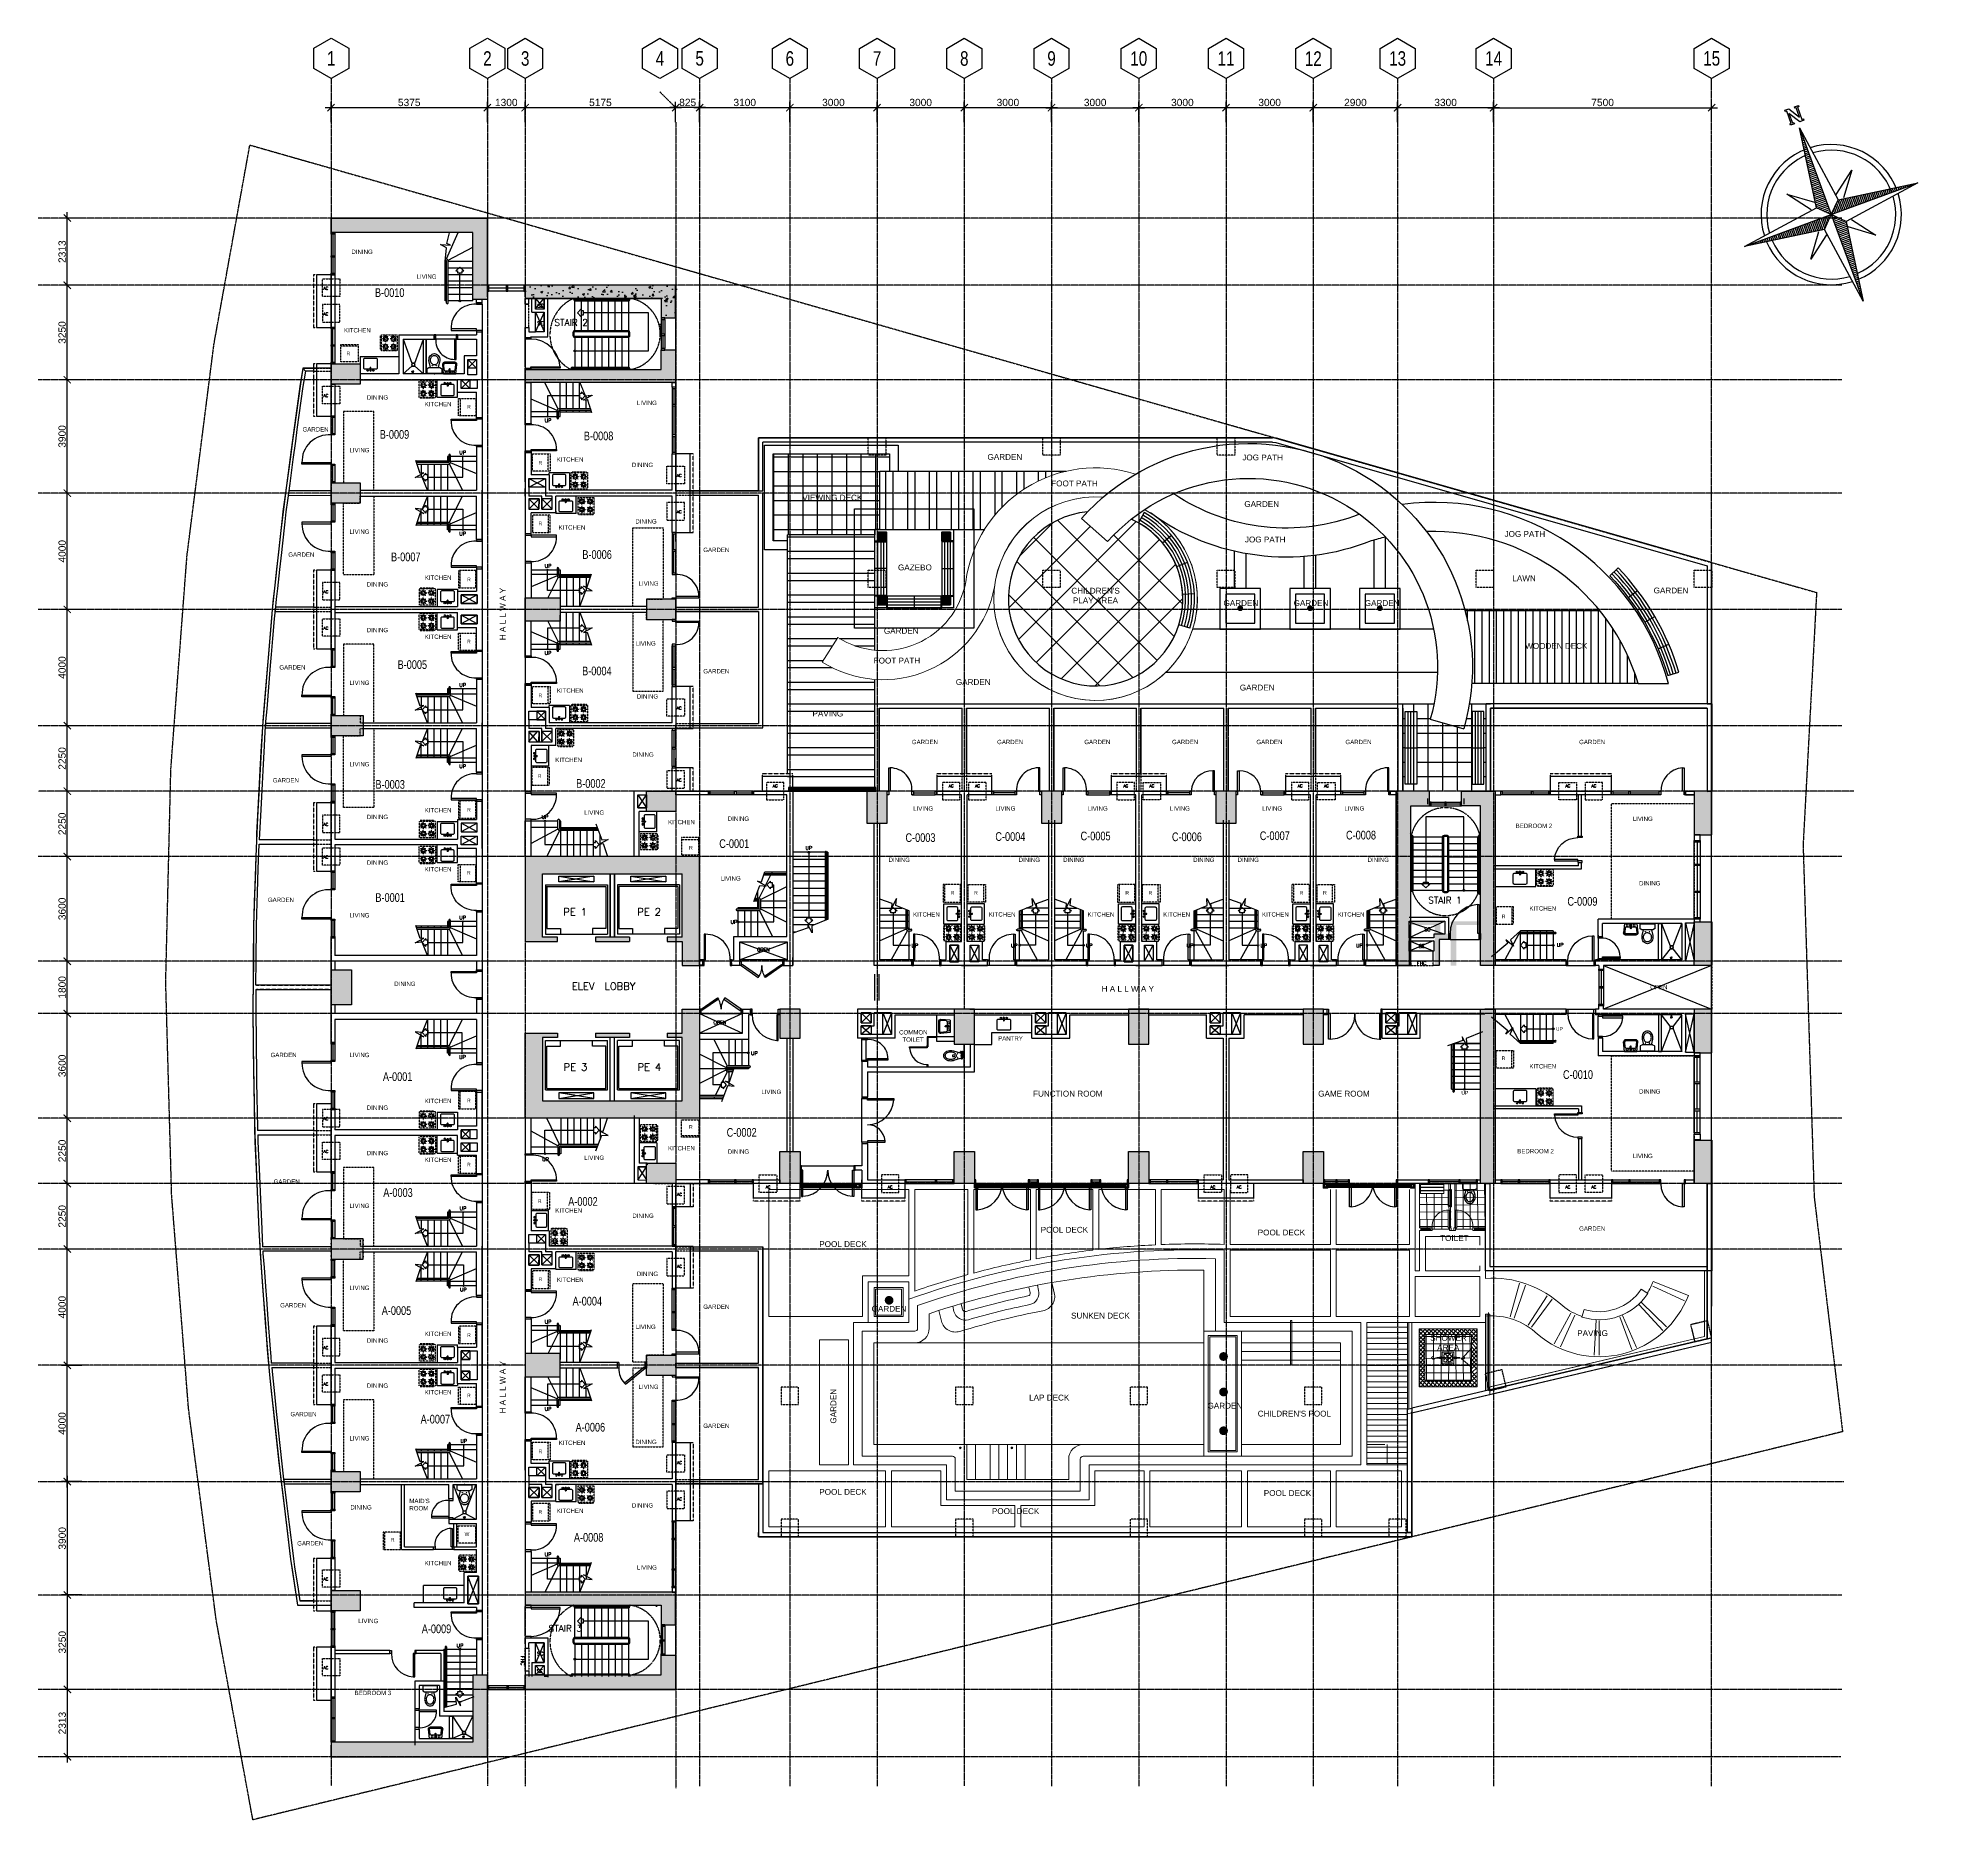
# Model space of a CAD drawing. Header units: inches. Extents: x -189245 to 740841, y -215444 to 469401.
# Drawn here: x -168895 to -103162, y -143936 to -82657 of the extents above; entities that cross this region are included whole.
import ezdxf
from ezdxf.enums import TextEntityAlignment as Align

# ---------------------------------------------------------------- set-up
doc = ezdxf.new("R2010")
doc.units = ezdxf.units.IN
doc.header["$LTSCALE"] = 10
doc.header["$MEASUREMENT"] = 0
for name, pattern in [('GRID NORMAL$0$GRID BASEMENT$0$GRID GROUND$0$GRID$0$$0$PHANTOM', [2.5, 1.25, -0.25, 0.25, -0.25, 0.25, -0.25]), ('HIDDEN', [0.375, 0.25, -0.125]), ('HIDDEN2', [0.1875, 0.125, -0.0625])]:
    doc.linetypes.add(name, pattern=pattern)
for name, color, linetype in [('1', 1, 'Continuous'), ('2', 2, 'Continuous'), ('3', 252, 'Continuous'), ('a-area', 40, 'Continuous'), ('A-CMU PLASTER', 8, 'Continuous'), ('A-CMU WALL', 4, 'Continuous'), ('a-dim', 8, 'Continuous'), ('A-DOOR', 1, 'Continuous'), ('A-EQUIPMENT', 2, 'Continuous'), ('A-EQUIPTMENT', 1, 'Continuous'), ('A-FIXTURE', 2, 'Continuous'), ('A-FIXTURES', 2, 'Continuous'), ('A-FIXTURES-RefEdit0', 2, 'Continuous'), ('A-GRID', 8, 'Continuous'), ('A-HATCH COLUMN', 252, 'Continuous'), ('A-HATCH GRAVEL', 8, 'Continuous'), ('A-HATCH-RC', 252, 'Continuous'), ('A-HATCH-SOLID', 252, 'Continuous'), ('A-PROPERTY LINE', 1, 'Continuous'), ('A-RAILING', 2, 'Continuous'), ('A-SHEARWALL', 6, 'Continuous'), ('A-STAIR', 1, 'Continuous'), ('A-TEXT', 3, 'Continuous'), ('A-TTL', 1, 'Continuous'), ('A-UNIT NUMBER', 2, 'Continuous'), ('A-WINDOW', 2, 'Continuous'), ('COLUMN', 6, 'Continuous'), ('FIX', 2, 'Continuous'), ('FURN', 1, 'HIDDEN'), ('GRAY', 8, 'Continuous'), ('HATCH TSG', 9, 'Continuous'), ('P-FIXT', 251, 'Continuous'), ('P-FIXT-MISC', 251, 'Continuous'), ('P-HIDE', 1, 'Continuous'), ('PLANTS', 30, 'Continuous'), ('ROOMTAG', 1, 'Continuous'), ('STIFENER', 6, 'Continuous'), ('TEXT', 3, 'Continuous'), ('TSG- +15640', 12, 'Continuous'), ('TSG- DIM BODY PLANS', 1, 'Continuous'), ('TSG- DIM-WALL SETOUT', 1, 'Continuous'), ('TSG- LOW WALL', 22, 'Continuous'), ('TSG- OPENNING', 1, 'Continuous'), ('TSG- plaster', 4, 'Continuous'), ('TSG- PRE CAST', 4, 'Continuous'), ('TSG- TTBLK', 2, 'Continuous'), ('TSG- WALL 100', 244, 'Continuous'), ('TSG-DIM_WINDWS', 1, 'Continuous'), ('UTILITIES', 3, 'Continuous'), ('ZOCALLO DIM', 92, 'Continuous')]:
    doc.layers.add(name, color=color, linetype=linetype)
doc.layers.add('DEFPOINT', color=7, linetype='Continuous', plot=False)
doc.styles.add('ARIAL', font='ARIAL.TTF', dxfattribs={"width": 0.75})
doc.styles.add('GRID NORMAL$0$GRID BASEMENT$0$GRID GROUND$0$GRID$0$Standard', font='ARIAL.TTF')
doc.styles.add('PRSP_Simplex', font='simplex.shx')
doc.linetypes.add('ZIGZAG', pattern='A,0.0001,-0.2,[131,ltypeshp.shx,S=0.2,R=0,X=-0.2,Y=0],-0.4,[131,ltypeshp.shx,S=0.2,R=180,X=0.2,Y=0],-0.2', length=0.8001)
doc.dimstyles.new('GRID NORMAL$0$GRID BASEMENT$0$GRID GROUND$0$GRID$0$Standard', dxfattribs={"dimtxt": 250, "dimasz": 0.18, "dimexe": 0.18, "dimexo": 0.0625, "dimgap": 50, "dimtad": 1, "dimdec": 0, "dimzin": 0, "dimdsep": 46, "dimtxsty": 'GRID NORMAL$0$GRID BASEMENT$0$GRID GROUND$0$GRID$0$Standard', "dimcen": 0.09, "dimadec": 0, "dimazin": 0, "dimtfac": 1, "dimtdec": 0, "dimtofl": 0, "dimtmove": 0, "dimatfit": 3, "dimfxl": 1, "dimtolj": 1, "dimtzin": 0, "dimarcsym": 0})
pattern_1 = [(90, (-304876.404, -153618.092), (-38, 2e-15), [])]
pattern_2 = [(90, (-1014593.9, 83944), (-500, 3e-13), []), (180, (-1014593.9, 83944), (-3e-13, -500), [])]

# ---------------------------------------------------------------- blocks, each defined once
blk = doc.blocks.new('A$C688269F4')
at = {"layer": 'UTILITIES', "color": 251, "lineweight": 35, "ltscale": 100}
for points in [[(143, 143), (0, 143), (0, 0), (143, 0)], [(132, 132), (11, 132), (11, 11), (132, 11)]]:
    blk.add_lwpolyline(points, close=True, dxfattribs=at)
blk.add_circle((72, 72), 60.7, dxfattribs=at)
at = {"layer": 'UTILITIES', "color": 250, "lineweight": 35, "ltscale": 100}
blk.add_circle((72, 72), 49.8, dxfattribs=at)
blk = doc.blocks.new('GRID NORMAL$0$GRID BASEMENT$0$GRID GROUND$0$GRID$0$$0$GRID-V')
at = {"color": 3}
blk.add_lwpolyline([(6, 10.39), (0, 13.86), (-6, 10.39), (-6, 3.46), (0, 0), (6, 3.46)], close=True, dxfattribs=at)
at = {"color": 6, "style": 'GRID NORMAL$0$GRID BASEMENT$0$GRID GROUND$0$GRID$0$Standard', "width": 0.75}
blk.add_attdef('V', text='', height=5, dxfattribs=at).set_placement((0, 6.93), align=Align.MIDDLE)
blk = doc.blocks.new('GRID NORMAL$0$GRID BASEMENT$0$GRID GROUND$0$GRID$0$_ARCHTICK')
at = {"color": 0, "linetype": 'ByBlock', "ltscale": 20, "const_width": 0.15}
blk.add_lwpolyline([(-0.5, -0.5), (0.5, 0.5)], dxfattribs=at)
blk = doc.blocks.new('*D300')
at = {"layer": 'a-dim', "color": 0, "lineweight": -2, "ltscale": 500}
for p, q in [((-142850, -85046), (-146350, -85046)), ((-146150, -85546), (-146150, -84846)), ((-143050, -85546), (-143050, -84846))]:
    blk.add_line(p, q, dxfattribs=at)
at = {"layer": 'Defpoints', "color": 0, "ltscale": 500}
for p in [(-146150, -85046), (-146150, -85546), (-143050, -85546)]:
    blk.add_point(p, dxfattribs=at)
at = {"layer": 'a-dim', "color": 0, "lineweight": -2, "ltscale": 500, "xscale": 250, "yscale": 250, "zscale": 250, "rotation": 180}
blk.add_blockref('GRID NORMAL$0$GRID BASEMENT$0$GRID GROUND$0$GRID$0$_ARCHTICK', (-146150, -85046), dxfattribs=at)
at = {"layer": 'a-dim', "color": 0, "lineweight": -2, "ltscale": 500, "xscale": 250, "yscale": 250, "zscale": 250}
blk.add_blockref('GRID NORMAL$0$GRID BASEMENT$0$GRID GROUND$0$GRID$0$_ARCHTICK', (-143050, -85046), dxfattribs=at)
at = {"layer": 'a-dim', "color": 3, "ltscale": 500, "insert": (-144600, -84868), "char_height": 250, "attachment_point": 5, "style": 'GRID NORMAL$0$GRID BASEMENT$0$GRID GROUND$0$GRID$0$Standard'}
blk.add_mtext('\\A1;3100', dxfattribs=at)
blk = doc.blocks.new('*D301')
at = {"layer": 'a-dim', "color": 0, "lineweight": -2, "ltscale": 500}
for p, q in [((-118650, -85046), (-122350, -85046)), ((-122150, -85546), (-122150, -84846)), ((-118850, -85546), (-118850, -84846))]:
    blk.add_line(p, q, dxfattribs=at)
at = {"layer": 'Defpoints', "color": 0, "ltscale": 500}
for p in [(-122150, -85046), (-122150, -85546), (-118850, -85546)]:
    blk.add_point(p, dxfattribs=at)
at = {"layer": 'a-dim', "color": 0, "lineweight": -2, "ltscale": 500, "xscale": 250, "yscale": 250, "zscale": 250, "rotation": 180}
blk.add_blockref('GRID NORMAL$0$GRID BASEMENT$0$GRID GROUND$0$GRID$0$_ARCHTICK', (-122150, -85046), dxfattribs=at)
at = {"layer": 'a-dim', "color": 0, "lineweight": -2, "ltscale": 500, "xscale": 250, "yscale": 250, "zscale": 250}
blk.add_blockref('GRID NORMAL$0$GRID BASEMENT$0$GRID GROUND$0$GRID$0$_ARCHTICK', (-118850, -85046), dxfattribs=at)
at = {"layer": 'a-dim', "color": 3, "ltscale": 500, "insert": (-120500, -84868), "char_height": 250, "attachment_point": 5, "style": 'GRID NORMAL$0$GRID BASEMENT$0$GRID GROUND$0$GRID$0$Standard'}
blk.add_mtext('\\A1;3300', dxfattribs=at)
blk = doc.blocks.new('*D302')
at = {"layer": 'a-dim', "color": 0, "lineweight": -2, "ltscale": 500}
for p, q in [((-121950, -85046), (-125250, -85046)), ((-125050, -85546), (-125050, -84846)), ((-122150, -85546), (-122150, -84846))]:
    blk.add_line(p, q, dxfattribs=at)
at = {"layer": 'Defpoints', "color": 0, "ltscale": 500}
for p in [(-125050, -85046), (-125050, -85546), (-122150, -85546)]:
    blk.add_point(p, dxfattribs=at)
at = {"layer": 'a-dim', "color": 0, "lineweight": -2, "ltscale": 500, "xscale": 250, "yscale": 250, "zscale": 250, "rotation": 180}
blk.add_blockref('GRID NORMAL$0$GRID BASEMENT$0$GRID GROUND$0$GRID$0$_ARCHTICK', (-125050, -85046), dxfattribs=at)
at = {"layer": 'a-dim', "color": 0, "lineweight": -2, "ltscale": 500, "xscale": 250, "yscale": 250, "zscale": 250}
blk.add_blockref('GRID NORMAL$0$GRID BASEMENT$0$GRID GROUND$0$GRID$0$_ARCHTICK', (-122150, -85046), dxfattribs=at)
at = {"layer": 'a-dim', "color": 3, "ltscale": 500, "insert": (-123600, -84868), "char_height": 250, "attachment_point": 5, "style": 'GRID NORMAL$0$GRID BASEMENT$0$GRID GROUND$0$GRID$0$Standard'}
blk.add_mtext('\\A1;2900', dxfattribs=at)
blk = doc.blocks.new('*D303')
at = {"layer": 'a-dim', "color": 0, "lineweight": -2, "ltscale": 500}
for p, q in [((-127850, -85046), (-131250, -85046)), ((-131050, -85546), (-131050, -84846)), ((-128050, -85546), (-128050, -84846))]:
    blk.add_line(p, q, dxfattribs=at)
at = {"layer": 'Defpoints', "color": 0, "ltscale": 500}
for p in [(-131050, -85046), (-131050, -85546), (-128050, -85546)]:
    blk.add_point(p, dxfattribs=at)
at = {"layer": 'a-dim', "color": 0, "lineweight": -2, "ltscale": 500, "xscale": 250, "yscale": 250, "zscale": 250, "rotation": 180}
blk.add_blockref('GRID NORMAL$0$GRID BASEMENT$0$GRID GROUND$0$GRID$0$_ARCHTICK', (-131050, -85046), dxfattribs=at)
at = {"layer": 'a-dim', "color": 0, "lineweight": -2, "ltscale": 500, "xscale": 250, "yscale": 250, "zscale": 250}
blk.add_blockref('GRID NORMAL$0$GRID BASEMENT$0$GRID GROUND$0$GRID$0$_ARCHTICK', (-128050, -85046), dxfattribs=at)
at = {"layer": 'a-dim', "color": 3, "ltscale": 500, "insert": (-129550, -84868), "char_height": 250, "attachment_point": 5, "style": 'GRID NORMAL$0$GRID BASEMENT$0$GRID GROUND$0$GRID$0$Standard'}
blk.add_mtext('\\A1;3000', dxfattribs=at)
blk = doc.blocks.new('*D304')
at = {"layer": 'a-dim', "color": 0, "lineweight": -2, "ltscale": 500}
for p, q in [((-139850, -85046), (-143250, -85046)), ((-143050, -85546), (-143050, -84846)), ((-140050, -85546), (-140050, -84846))]:
    blk.add_line(p, q, dxfattribs=at)
at = {"layer": 'Defpoints', "color": 0, "ltscale": 500}
for p in [(-143050, -85046), (-143050, -85546), (-140050, -85546)]:
    blk.add_point(p, dxfattribs=at)
at = {"layer": 'a-dim', "color": 0, "lineweight": -2, "ltscale": 500, "xscale": 250, "yscale": 250, "zscale": 250, "rotation": 180}
blk.add_blockref('GRID NORMAL$0$GRID BASEMENT$0$GRID GROUND$0$GRID$0$_ARCHTICK', (-143050, -85046), dxfattribs=at)
at = {"layer": 'a-dim', "color": 0, "lineweight": -2, "ltscale": 500, "xscale": 250, "yscale": 250, "zscale": 250}
blk.add_blockref('GRID NORMAL$0$GRID BASEMENT$0$GRID GROUND$0$GRID$0$_ARCHTICK', (-140050, -85046), dxfattribs=at)
at = {"layer": 'a-dim', "color": 3, "ltscale": 500, "insert": (-141550, -84868), "char_height": 250, "attachment_point": 5, "style": 'GRID NORMAL$0$GRID BASEMENT$0$GRID GROUND$0$GRID$0$Standard'}
blk.add_mtext('\\A1;3000', dxfattribs=at)
blk = doc.blocks.new('*D305')
at = {"layer": 'a-dim', "color": 0, "lineweight": -2, "ltscale": 500}
for p, q in [((-124850, -85046), (-128250, -85046)), ((-128050, -85546), (-128050, -84846)), ((-125050, -85546), (-125050, -84846))]:
    blk.add_line(p, q, dxfattribs=at)
at = {"layer": 'Defpoints', "color": 0, "ltscale": 500}
for p in [(-128050, -85046), (-128050, -85546), (-125050, -85546)]:
    blk.add_point(p, dxfattribs=at)
at = {"layer": 'a-dim', "color": 0, "lineweight": -2, "ltscale": 500, "xscale": 250, "yscale": 250, "zscale": 250, "rotation": 180}
blk.add_blockref('GRID NORMAL$0$GRID BASEMENT$0$GRID GROUND$0$GRID$0$_ARCHTICK', (-128050, -85046), dxfattribs=at)
at = {"layer": 'a-dim', "color": 0, "lineweight": -2, "ltscale": 500, "xscale": 250, "yscale": 250, "zscale": 250}
blk.add_blockref('GRID NORMAL$0$GRID BASEMENT$0$GRID GROUND$0$GRID$0$_ARCHTICK', (-125050, -85046), dxfattribs=at)
at = {"layer": 'a-dim', "color": 3, "ltscale": 500, "insert": (-126550, -84868), "char_height": 250, "attachment_point": 5, "style": 'GRID NORMAL$0$GRID BASEMENT$0$GRID GROUND$0$GRID$0$Standard'}
blk.add_mtext('\\A1;3000', dxfattribs=at)
blk = doc.blocks.new('*D306')
at = {"layer": 'a-dim', "color": 0, "lineweight": -2, "ltscale": 500}
for p, q in [((-133850, -85046), (-137250, -85046)), ((-137050, -85546), (-137050, -84846)), ((-134050, -85546), (-134050, -84846))]:
    blk.add_line(p, q, dxfattribs=at)
at = {"layer": 'Defpoints', "color": 0, "ltscale": 500}
for p in [(-137050, -85046), (-137050, -85546), (-134050, -85546)]:
    blk.add_point(p, dxfattribs=at)
at = {"layer": 'a-dim', "color": 0, "lineweight": -2, "ltscale": 500, "xscale": 250, "yscale": 250, "zscale": 250, "rotation": 180}
blk.add_blockref('GRID NORMAL$0$GRID BASEMENT$0$GRID GROUND$0$GRID$0$_ARCHTICK', (-137050, -85046), dxfattribs=at)
at = {"layer": 'a-dim', "color": 0, "lineweight": -2, "ltscale": 500, "xscale": 250, "yscale": 250, "zscale": 250}
blk.add_blockref('GRID NORMAL$0$GRID BASEMENT$0$GRID GROUND$0$GRID$0$_ARCHTICK', (-134050, -85046), dxfattribs=at)
at = {"layer": 'a-dim', "color": 3, "ltscale": 500, "insert": (-135550, -84868), "char_height": 250, "attachment_point": 5, "style": 'GRID NORMAL$0$GRID BASEMENT$0$GRID GROUND$0$GRID$0$Standard'}
blk.add_mtext('\\A1;3000', dxfattribs=at)
blk = doc.blocks.new('*D307')
at = {"layer": 'a-dim', "color": 0, "lineweight": -2, "ltscale": 500}
for p, q in [((-136850, -85046), (-140250, -85046)), ((-140050, -85546), (-140050, -84846)), ((-137050, -85546), (-137050, -84846))]:
    blk.add_line(p, q, dxfattribs=at)
at = {"layer": 'Defpoints', "color": 0, "ltscale": 500}
for p in [(-140050, -85046), (-140050, -85546), (-137050, -85546)]:
    blk.add_point(p, dxfattribs=at)
at = {"layer": 'a-dim', "color": 0, "lineweight": -2, "ltscale": 500, "xscale": 250, "yscale": 250, "zscale": 250, "rotation": 180}
blk.add_blockref('GRID NORMAL$0$GRID BASEMENT$0$GRID GROUND$0$GRID$0$_ARCHTICK', (-140050, -85046), dxfattribs=at)
at = {"layer": 'a-dim', "color": 0, "lineweight": -2, "ltscale": 500, "xscale": 250, "yscale": 250, "zscale": 250}
blk.add_blockref('GRID NORMAL$0$GRID BASEMENT$0$GRID GROUND$0$GRID$0$_ARCHTICK', (-137050, -85046), dxfattribs=at)
at = {"layer": 'a-dim', "color": 3, "ltscale": 500, "insert": (-138550, -84868), "char_height": 250, "attachment_point": 5, "style": 'GRID NORMAL$0$GRID BASEMENT$0$GRID GROUND$0$GRID$0$Standard'}
blk.add_mtext('\\A1;3000', dxfattribs=at)
blk = doc.blocks.new('*D308')
at = {"layer": 'a-dim', "color": 0, "lineweight": -2, "ltscale": 500}
for p, q in [((-146775, -85046), (-152350, -85046)), ((-152150, -85546), (-152150, -84846)), ((-146975, -85546), (-146975, -84846))]:
    blk.add_line(p, q, dxfattribs=at)
at = {"layer": 'Defpoints', "color": 0, "ltscale": 500}
for p in [(-152150, -85046), (-152150, -85546), (-146975, -85546)]:
    blk.add_point(p, dxfattribs=at)
at = {"layer": 'a-dim', "color": 0, "lineweight": -2, "ltscale": 500, "xscale": 250, "yscale": 250, "zscale": 250, "rotation": 180}
blk.add_blockref('GRID NORMAL$0$GRID BASEMENT$0$GRID GROUND$0$GRID$0$_ARCHTICK', (-152150, -85046), dxfattribs=at)
at = {"layer": 'a-dim', "color": 0, "lineweight": -2, "ltscale": 500, "xscale": 250, "yscale": 250, "zscale": 250}
blk.add_blockref('GRID NORMAL$0$GRID BASEMENT$0$GRID GROUND$0$GRID$0$_ARCHTICK', (-146975, -85046), dxfattribs=at)
at = {"layer": 'a-dim', "color": 3, "ltscale": 500, "insert": (-149562, -84868), "char_height": 250, "attachment_point": 5, "style": 'GRID NORMAL$0$GRID BASEMENT$0$GRID GROUND$0$GRID$0$Standard'}
blk.add_mtext('\\A1;5175', dxfattribs=at)
blk = doc.blocks.new('*D309')
at = {"layer": 'a-dim', "color": 0, "lineweight": -2, "ltscale": 500}
for p, q in [((-153250, -85046), (-159025, -85046)), ((-158825, -85546), (-158825, -84846)), ((-153450, -85546), (-153450, -84846))]:
    blk.add_line(p, q, dxfattribs=at)
at = {"layer": 'Defpoints', "color": 0, "ltscale": 500}
for p in [(-158825, -85046), (-158825, -85546), (-153450, -85546)]:
    blk.add_point(p, dxfattribs=at)
at = {"layer": 'a-dim', "color": 0, "lineweight": -2, "ltscale": 500, "xscale": 250, "yscale": 250, "zscale": 250, "rotation": 180}
blk.add_blockref('GRID NORMAL$0$GRID BASEMENT$0$GRID GROUND$0$GRID$0$_ARCHTICK', (-158825, -85046), dxfattribs=at)
at = {"layer": 'a-dim', "color": 0, "lineweight": -2, "ltscale": 500, "xscale": 250, "yscale": 250, "zscale": 250}
blk.add_blockref('GRID NORMAL$0$GRID BASEMENT$0$GRID GROUND$0$GRID$0$_ARCHTICK', (-153450, -85046), dxfattribs=at)
at = {"layer": 'a-dim', "color": 3, "ltscale": 500, "insert": (-156137, -84868), "char_height": 250, "attachment_point": 5, "style": 'GRID NORMAL$0$GRID BASEMENT$0$GRID GROUND$0$GRID$0$Standard'}
blk.add_mtext('\\A1;5375', dxfattribs=at)
blk = doc.blocks.new('*D310')
at = {"layer": 'a-dim', "color": 0, "lineweight": -2, "ltscale": 500}
for p, q in [((-167895, -91354), (-167895, -88642)), ((-167395, -88842), (-168095, -88842)), ((-167395, -91154), (-168095, -91154))]:
    blk.add_line(p, q, dxfattribs=at)
at = {"layer": 'Defpoints', "color": 0, "ltscale": 500}
for p in [(-167895, -88842), (-167395, -88842), (-167395, -91154)]:
    blk.add_point(p, dxfattribs=at)
at = {"layer": 'a-dim', "color": 0, "lineweight": -2, "ltscale": 500, "xscale": 250, "yscale": 250, "zscale": 250}
for p, rotation in [((-167895, -88842), 90), ((-167895, -91154), 270)]:
    blk.add_blockref('GRID NORMAL$0$GRID BASEMENT$0$GRID GROUND$0$GRID$0$_ARCHTICK', p, dxfattribs=dict(at, rotation=rotation))
at = {"layer": 'a-dim', "color": 3, "ltscale": 500, "insert": (-168072, -89998), "char_height": 250, "attachment_point": 5, "rotation": 90, "style": 'GRID NORMAL$0$GRID BASEMENT$0$GRID GROUND$0$GRID$0$Standard'}
blk.add_mtext('\\A1;2313', dxfattribs=at)
blk = doc.blocks.new('*D311')
at = {"layer": 'a-dim', "color": 0, "lineweight": -2, "ltscale": 500}
for p, q in [((-134250, -85046), (-130850, -85046)), ((-134050, -85546), (-134050, -84846)), ((-131050, -85546), (-131050, -84846))]:
    blk.add_line(p, q, dxfattribs=at)
at = {"layer": 'Defpoints', "color": 0, "ltscale": 500}
for p in [(-131050, -85046), (-134050, -85546), (-131050, -85546)]:
    blk.add_point(p, dxfattribs=at)
at = {"layer": 'a-dim', "color": 0, "lineweight": -2, "ltscale": 500, "xscale": 250, "yscale": 250, "zscale": 250, "rotation": 180}
blk.add_blockref('GRID NORMAL$0$GRID BASEMENT$0$GRID GROUND$0$GRID$0$_ARCHTICK', (-134050, -85046), dxfattribs=at)
at = {"layer": 'a-dim', "color": 0, "lineweight": -2, "ltscale": 500, "xscale": 250, "yscale": 250, "zscale": 250}
blk.add_blockref('GRID NORMAL$0$GRID BASEMENT$0$GRID GROUND$0$GRID$0$_ARCHTICK', (-131050, -85046), dxfattribs=at)
at = {"layer": 'a-dim', "color": 3, "ltscale": 500, "insert": (-132550, -84868), "char_height": 250, "attachment_point": 5, "style": 'GRID NORMAL$0$GRID BASEMENT$0$GRID GROUND$0$GRID$0$Standard'}
blk.add_mtext('\\A1;3000', dxfattribs=at)
blk = doc.blocks.new('*D312')
at = {"layer": 'a-dim', "color": 0, "lineweight": -2, "ltscale": 500}
for p, q in [((-119050, -85046), (-111150, -85046)), ((-118850, -85546), (-118850, -84846)), ((-111350, -85546), (-111350, -84846))]:
    blk.add_line(p, q, dxfattribs=at)
at = {"layer": 'Defpoints', "color": 0, "ltscale": 500}
for p in [(-111350, -85046), (-118850, -85546), (-111350, -85546)]:
    blk.add_point(p, dxfattribs=at)
at = {"layer": 'a-dim', "color": 0, "lineweight": -2, "ltscale": 500, "xscale": 250, "yscale": 250, "zscale": 250, "rotation": 180}
blk.add_blockref('GRID NORMAL$0$GRID BASEMENT$0$GRID GROUND$0$GRID$0$_ARCHTICK', (-118850, -85046), dxfattribs=at)
at = {"layer": 'a-dim', "color": 0, "lineweight": -2, "ltscale": 500, "xscale": 250, "yscale": 250, "zscale": 250}
blk.add_blockref('GRID NORMAL$0$GRID BASEMENT$0$GRID GROUND$0$GRID$0$_ARCHTICK', (-111350, -85046), dxfattribs=at)
at = {"layer": 'a-dim', "color": 3, "ltscale": 500, "insert": (-115100, -84868), "char_height": 250, "attachment_point": 5, "style": 'GRID NORMAL$0$GRID BASEMENT$0$GRID GROUND$0$GRID$0$Standard'}
blk.add_mtext('\\A1;7500', dxfattribs=at)
blk = doc.blocks.new('*D313')
at = {"layer": 'a-dim', "color": 0, "lineweight": -2, "ltscale": 500}
for p, q in [((-151950, -85046), (-153650, -85046)), ((-153450, -85546), (-153450, -84846)), ((-152150, -85546), (-152150, -84846))]:
    blk.add_line(p, q, dxfattribs=at)
at = {"layer": 'Defpoints', "color": 0, "ltscale": 500}
for p in [(-153450, -85046), (-153450, -85546), (-152150, -85546)]:
    blk.add_point(p, dxfattribs=at)
at = {"layer": 'a-dim', "color": 0, "lineweight": -2, "ltscale": 500, "xscale": 250, "yscale": 250, "zscale": 250, "rotation": 180}
blk.add_blockref('GRID NORMAL$0$GRID BASEMENT$0$GRID GROUND$0$GRID$0$_ARCHTICK', (-153450, -85046), dxfattribs=at)
at = {"layer": 'a-dim', "color": 0, "lineweight": -2, "ltscale": 500, "xscale": 250, "yscale": 250, "zscale": 250}
blk.add_blockref('GRID NORMAL$0$GRID BASEMENT$0$GRID GROUND$0$GRID$0$_ARCHTICK', (-152150, -85046), dxfattribs=at)
at = {"layer": 'a-dim', "color": 3, "ltscale": 500, "insert": (-152800, -84868), "char_height": 250, "attachment_point": 5, "style": 'GRID NORMAL$0$GRID BASEMENT$0$GRID GROUND$0$GRID$0$Standard'}
blk.add_mtext('\\A1;1300', dxfattribs=at)
blk = doc.blocks.new('*D314')
at = {"layer": 'a-dim', "color": 0, "lineweight": -2, "ltscale": 500}
for p, q in [((-167395, -91154), (-168095, -91154)), ((-167895, -94604), (-167895, -90954)), ((-167395, -94404), (-168095, -94404))]:
    blk.add_line(p, q, dxfattribs=at)
at = {"layer": 'Defpoints', "color": 0, "ltscale": 500}
for p in [(-167895, -91154), (-167395, -91154), (-167395, -94404)]:
    blk.add_point(p, dxfattribs=at)
at = {"layer": 'a-dim', "color": 0, "lineweight": -2, "ltscale": 500, "xscale": 250, "yscale": 250, "zscale": 250}
for p, rotation in [((-167895, -91154), 90), ((-167895, -94404), 270)]:
    blk.add_blockref('GRID NORMAL$0$GRID BASEMENT$0$GRID GROUND$0$GRID$0$_ARCHTICK', p, dxfattribs=dict(at, rotation=rotation))
at = {"layer": 'a-dim', "color": 3, "ltscale": 500, "insert": (-168072, -92779), "char_height": 250, "attachment_point": 5, "rotation": 90, "style": 'GRID NORMAL$0$GRID BASEMENT$0$GRID GROUND$0$GRID$0$Standard'}
blk.add_mtext('\\A1;3250', dxfattribs=at)
blk = doc.blocks.new('*D315')
at = {"layer": 'a-dim', "color": 0, "lineweight": -2, "ltscale": 500}
for p, q in [((-167395, -94404), (-168095, -94404)), ((-167895, -98504), (-167895, -94204)), ((-167395, -98304), (-168095, -98304))]:
    blk.add_line(p, q, dxfattribs=at)
at = {"layer": 'Defpoints', "color": 0, "ltscale": 500}
for p in [(-167895, -94404), (-167395, -94404), (-167395, -98304)]:
    blk.add_point(p, dxfattribs=at)
at = {"layer": 'a-dim', "color": 0, "lineweight": -2, "ltscale": 500, "xscale": 250, "yscale": 250, "zscale": 250}
for p, rotation in [((-167895, -94404), 90), ((-167895, -98304), 270)]:
    blk.add_blockref('GRID NORMAL$0$GRID BASEMENT$0$GRID GROUND$0$GRID$0$_ARCHTICK', p, dxfattribs=dict(at, rotation=rotation))
at = {"layer": 'a-dim', "color": 3, "ltscale": 500, "insert": (-168072, -96354), "char_height": 250, "attachment_point": 5, "rotation": 90, "style": 'GRID NORMAL$0$GRID BASEMENT$0$GRID GROUND$0$GRID$0$Standard'}
blk.add_mtext('\\A1;3900', dxfattribs=at)
blk = doc.blocks.new('*D316')
at = {"layer": 'a-dim', "color": 0, "lineweight": -2, "ltscale": 500}
for p, q in [((-167395, -98304), (-168095, -98304)), ((-167895, -102504), (-167895, -98104)), ((-167395, -102304), (-168095, -102304))]:
    blk.add_line(p, q, dxfattribs=at)
at = {"layer": 'Defpoints', "color": 0, "ltscale": 500}
for p in [(-167895, -98304), (-167395, -98304), (-167395, -102304)]:
    blk.add_point(p, dxfattribs=at)
at = {"layer": 'a-dim', "color": 0, "lineweight": -2, "ltscale": 500, "xscale": 250, "yscale": 250, "zscale": 250}
for p, rotation in [((-167895, -98304), 90), ((-167895, -102304), 270)]:
    blk.add_blockref('GRID NORMAL$0$GRID BASEMENT$0$GRID GROUND$0$GRID$0$_ARCHTICK', p, dxfattribs=dict(at, rotation=rotation))
at = {"layer": 'a-dim', "color": 3, "ltscale": 500, "insert": (-168072, -100304), "char_height": 250, "attachment_point": 5, "rotation": 90, "style": 'GRID NORMAL$0$GRID BASEMENT$0$GRID GROUND$0$GRID$0$Standard'}
blk.add_mtext('\\A1;4000', dxfattribs=at)
blk = doc.blocks.new('*D317')
at = {"layer": 'a-dim', "color": 0, "lineweight": -2, "ltscale": 500}
for p, q in [((-167395, -102304), (-168095, -102304)), ((-167895, -106504), (-167895, -102104)), ((-167395, -106304), (-168095, -106304))]:
    blk.add_line(p, q, dxfattribs=at)
at = {"layer": 'Defpoints', "color": 0, "ltscale": 500}
for p in [(-167895, -102304), (-167395, -102304), (-167395, -106304)]:
    blk.add_point(p, dxfattribs=at)
at = {"layer": 'a-dim', "color": 0, "lineweight": -2, "ltscale": 500, "xscale": 250, "yscale": 250, "zscale": 250}
for p, rotation in [((-167895, -102304), 90), ((-167895, -106304), 270)]:
    blk.add_blockref('GRID NORMAL$0$GRID BASEMENT$0$GRID GROUND$0$GRID$0$_ARCHTICK', p, dxfattribs=dict(at, rotation=rotation))
at = {"layer": 'a-dim', "color": 3, "ltscale": 500, "insert": (-168072, -104304), "char_height": 250, "attachment_point": 5, "rotation": 90, "style": 'GRID NORMAL$0$GRID BASEMENT$0$GRID GROUND$0$GRID$0$Standard'}
blk.add_mtext('\\A1;4000', dxfattribs=at)
blk = doc.blocks.new('*D318')
at = {"layer": 'a-dim', "color": 0, "lineweight": -2, "ltscale": 500}
for p, q in [((-167395, -106304), (-168095, -106304)), ((-167895, -108754), (-167895, -106104)), ((-167395, -108554), (-168095, -108554))]:
    blk.add_line(p, q, dxfattribs=at)
at = {"layer": 'Defpoints', "color": 0, "ltscale": 500}
for p in [(-167895, -106304), (-167395, -106304), (-167395, -108554)]:
    blk.add_point(p, dxfattribs=at)
at = {"layer": 'a-dim', "color": 0, "lineweight": -2, "ltscale": 500, "xscale": 250, "yscale": 250, "zscale": 250}
for p, rotation in [((-167895, -106304), 90), ((-167895, -108554), 270)]:
    blk.add_blockref('GRID NORMAL$0$GRID BASEMENT$0$GRID GROUND$0$GRID$0$_ARCHTICK', p, dxfattribs=dict(at, rotation=rotation))
at = {"layer": 'a-dim', "color": 3, "ltscale": 500, "insert": (-168072, -107429), "char_height": 250, "attachment_point": 5, "rotation": 90, "style": 'GRID NORMAL$0$GRID BASEMENT$0$GRID GROUND$0$GRID$0$Standard'}
blk.add_mtext('\\A1;2250', dxfattribs=at)
blk = doc.blocks.new('*D319')
at = {"layer": 'a-dim', "color": 0, "lineweight": -2, "ltscale": 500}
for p, q in [((-167895, -111004), (-167895, -108354)), ((-167395, -108554), (-168095, -108554)), ((-167395, -110804), (-168095, -110804))]:
    blk.add_line(p, q, dxfattribs=at)
at = {"layer": 'Defpoints', "color": 0, "ltscale": 500}
for p in [(-167895, -108554), (-167395, -108554), (-167395, -110804)]:
    blk.add_point(p, dxfattribs=at)
at = {"layer": 'a-dim', "color": 0, "lineweight": -2, "ltscale": 500, "xscale": 250, "yscale": 250, "zscale": 250}
for p, rotation in [((-167895, -108554), 90), ((-167895, -110804), 270)]:
    blk.add_blockref('GRID NORMAL$0$GRID BASEMENT$0$GRID GROUND$0$GRID$0$_ARCHTICK', p, dxfattribs=dict(at, rotation=rotation))
at = {"layer": 'a-dim', "color": 3, "ltscale": 500, "insert": (-168072, -109679), "char_height": 250, "attachment_point": 5, "rotation": 90, "style": 'GRID NORMAL$0$GRID BASEMENT$0$GRID GROUND$0$GRID$0$Standard'}
blk.add_mtext('\\A1;2250', dxfattribs=at)
blk = doc.blocks.new('*D320')
at = {"layer": 'a-dim', "color": 0, "lineweight": -2, "ltscale": 500}
for p, q in [((-167895, -116404), (-167895, -114204)), ((-167395, -114404), (-168095, -114404)), ((-167395, -116204), (-168095, -116204))]:
    blk.add_line(p, q, dxfattribs=at)
at = {"layer": 'Defpoints', "color": 0, "ltscale": 500}
for p in [(-167895, -114404), (-167395, -114404), (-167395, -116204)]:
    blk.add_point(p, dxfattribs=at)
at = {"layer": 'a-dim', "color": 0, "lineweight": -2, "ltscale": 500, "xscale": 250, "yscale": 250, "zscale": 250}
for p, rotation in [((-167895, -114404), 90), ((-167895, -116204), 270)]:
    blk.add_blockref('GRID NORMAL$0$GRID BASEMENT$0$GRID GROUND$0$GRID$0$_ARCHTICK', p, dxfattribs=dict(at, rotation=rotation))
at = {"layer": 'a-dim', "color": 3, "ltscale": 500, "insert": (-168072, -115304), "char_height": 250, "attachment_point": 5, "rotation": 90, "style": 'GRID NORMAL$0$GRID BASEMENT$0$GRID GROUND$0$GRID$0$Standard'}
blk.add_mtext('\\A1;1800', dxfattribs=at)
blk = doc.blocks.new('*D321')
at = {"layer": 'a-dim', "color": 0, "lineweight": -2, "ltscale": 500}
for p, q in [((-167895, -122254), (-167895, -119604)), ((-167395, -119804), (-168095, -119804)), ((-167395, -122054), (-168095, -122054))]:
    blk.add_line(p, q, dxfattribs=at)
at = {"layer": 'Defpoints', "color": 0, "ltscale": 500}
for p in [(-167895, -119804), (-167395, -119804), (-167395, -122054)]:
    blk.add_point(p, dxfattribs=at)
at = {"layer": 'a-dim', "color": 0, "lineweight": -2, "ltscale": 500, "xscale": 250, "yscale": 250, "zscale": 250}
for p, rotation in [((-167895, -119804), 90), ((-167895, -122054), 270)]:
    blk.add_blockref('GRID NORMAL$0$GRID BASEMENT$0$GRID GROUND$0$GRID$0$_ARCHTICK', p, dxfattribs=dict(at, rotation=rotation))
at = {"layer": 'a-dim', "color": 3, "ltscale": 500, "insert": (-168072, -120929), "char_height": 250, "attachment_point": 5, "rotation": 90, "style": 'GRID NORMAL$0$GRID BASEMENT$0$GRID GROUND$0$GRID$0$Standard'}
blk.add_mtext('\\A1;2250', dxfattribs=at)
blk = doc.blocks.new('*D322')
at = {"layer": 'a-dim', "color": 0, "lineweight": -2, "ltscale": 500}
for p, q in [((-167395, -122054), (-168095, -122054)), ((-167895, -124504), (-167895, -121854)), ((-167395, -124304), (-168095, -124304))]:
    blk.add_line(p, q, dxfattribs=at)
at = {"layer": 'Defpoints', "color": 0, "ltscale": 500}
for p in [(-167895, -122054), (-167395, -122054), (-167395, -124304)]:
    blk.add_point(p, dxfattribs=at)
at = {"layer": 'a-dim', "color": 0, "lineweight": -2, "ltscale": 500, "xscale": 250, "yscale": 250, "zscale": 250}
for p, rotation in [((-167895, -122054), 90), ((-167895, -124304), 270)]:
    blk.add_blockref('GRID NORMAL$0$GRID BASEMENT$0$GRID GROUND$0$GRID$0$_ARCHTICK', p, dxfattribs=dict(at, rotation=rotation))
at = {"layer": 'a-dim', "color": 3, "ltscale": 500, "insert": (-168072, -123179), "char_height": 250, "attachment_point": 5, "rotation": 90, "style": 'GRID NORMAL$0$GRID BASEMENT$0$GRID GROUND$0$GRID$0$Standard'}
blk.add_mtext('\\A1;2250', dxfattribs=at)
blk = doc.blocks.new('*D323')
at = {"layer": 'a-dim', "color": 0, "lineweight": -2, "ltscale": 500}
for p, q in [((-167895, -128505), (-167895, -124104)), ((-167395, -124304), (-168095, -124304)), ((-167395, -128305), (-168095, -128305))]:
    blk.add_line(p, q, dxfattribs=at)
at = {"layer": 'Defpoints', "color": 0, "ltscale": 500}
for p in [(-167895, -124304), (-167395, -124304), (-167395, -128305)]:
    blk.add_point(p, dxfattribs=at)
at = {"layer": 'a-dim', "color": 0, "lineweight": -2, "ltscale": 500, "xscale": 250, "yscale": 250, "zscale": 250}
for p, rotation in [((-167895, -124304), 90), ((-167895, -128305), 270)]:
    blk.add_blockref('GRID NORMAL$0$GRID BASEMENT$0$GRID GROUND$0$GRID$0$_ARCHTICK', p, dxfattribs=dict(at, rotation=rotation))
at = {"layer": 'a-dim', "color": 3, "ltscale": 500, "insert": (-168072, -126304), "char_height": 250, "attachment_point": 5, "rotation": 90, "style": 'GRID NORMAL$0$GRID BASEMENT$0$GRID GROUND$0$GRID$0$Standard'}
blk.add_mtext('\\A1;4000', dxfattribs=at)
blk = doc.blocks.new('*D324')
at = {"layer": 'a-dim', "color": 0, "lineweight": -2, "ltscale": 500}
for p, q in [((-145950, -85044), (-147175, -85044)), ((-146975, -85544), (-146975, -84844)), ((-146150, -85544), (-146150, -84844))]:
    blk.add_line(p, q, dxfattribs=at)
at = {"layer": 'Defpoints', "color": 0, "ltscale": 500}
for p in [(-146975, -85044), (-146975, -85544), (-146150, -85544)]:
    blk.add_point(p, dxfattribs=at)
at = {"layer": 'a-dim', "color": 0, "lineweight": -2, "ltscale": 500, "xscale": 250, "yscale": 250, "zscale": 250, "rotation": 180}
blk.add_blockref('GRID NORMAL$0$GRID BASEMENT$0$GRID GROUND$0$GRID$0$_ARCHTICK', (-146975, -85044), dxfattribs=at)
at = {"layer": 'a-dim', "color": 0, "lineweight": -2, "ltscale": 500, "xscale": 250, "yscale": 250, "zscale": 250}
blk.add_blockref('GRID NORMAL$0$GRID BASEMENT$0$GRID GROUND$0$GRID$0$_ARCHTICK', (-146150, -85044), dxfattribs=at)
at = {"layer": 'a-dim', "color": 3, "ltscale": 500, "insert": (-146562, -84866), "char_height": 250, "attachment_point": 5, "style": 'GRID NORMAL$0$GRID BASEMENT$0$GRID GROUND$0$GRID$0$Standard'}
blk.add_mtext('\\A1;825', dxfattribs=at)
blk = doc.blocks.new('*D325')
at = {"layer": 'a-dim', "color": 0, "lineweight": -2, "ltscale": 500}
for p, q in [((-167395, -116204), (-168095, -116204)), ((-167895, -120004), (-167895, -116004)), ((-167395, -119804), (-168095, -119804))]:
    blk.add_line(p, q, dxfattribs=at)
at = {"layer": 'Defpoints', "color": 0, "ltscale": 500}
for p in [(-167895, -116204), (-167395, -116204), (-167395, -119804)]:
    blk.add_point(p, dxfattribs=at)
at = {"layer": 'a-dim', "color": 0, "lineweight": -2, "ltscale": 500, "xscale": 250, "yscale": 250, "zscale": 250}
for p, rotation in [((-167895, -116204), 90), ((-167895, -119804), 270)]:
    blk.add_blockref('GRID NORMAL$0$GRID BASEMENT$0$GRID GROUND$0$GRID$0$_ARCHTICK', p, dxfattribs=dict(at, rotation=rotation))
at = {"layer": 'a-dim', "color": 3, "ltscale": 500, "insert": (-168072, -118004), "char_height": 250, "attachment_point": 5, "rotation": 90, "style": 'GRID NORMAL$0$GRID BASEMENT$0$GRID GROUND$0$GRID$0$Standard'}
blk.add_mtext('\\A1;3600', dxfattribs=at)
blk = doc.blocks.new('*D326')
at = {"layer": 'a-dim', "color": 0, "lineweight": -2, "ltscale": 500}
for p, q in [((-167395, -110804), (-168095, -110804)), ((-167895, -114604), (-167895, -110604)), ((-167395, -114404), (-168095, -114404))]:
    blk.add_line(p, q, dxfattribs=at)
at = {"layer": 'Defpoints', "color": 0, "ltscale": 500}
for p in [(-167895, -110804), (-167395, -110804), (-167395, -114404)]:
    blk.add_point(p, dxfattribs=at)
at = {"layer": 'a-dim', "color": 0, "lineweight": -2, "ltscale": 500, "xscale": 250, "yscale": 250, "zscale": 250}
for p, rotation in [((-167895, -110804), 90), ((-167895, -114404), 270)]:
    blk.add_blockref('GRID NORMAL$0$GRID BASEMENT$0$GRID GROUND$0$GRID$0$_ARCHTICK', p, dxfattribs=dict(at, rotation=rotation))
at = {"layer": 'a-dim', "color": 3, "ltscale": 500, "insert": (-168072, -112604), "char_height": 250, "attachment_point": 5, "rotation": 90, "style": 'GRID NORMAL$0$GRID BASEMENT$0$GRID GROUND$0$GRID$0$Standard'}
blk.add_mtext('\\A1;3600', dxfattribs=at)
blk = doc.blocks.new('*D327')
at = {"layer": 'a-dim', "color": 0, "lineweight": -2, "ltscale": 500}
for p, q in [((-167895, -128505), (-167895, -124104)), ((-167395, -124304), (-168095, -124304)), ((-167395, -128305), (-168095, -128305))]:
    blk.add_line(p, q, dxfattribs=at)
at = {"layer": 'Defpoints', "color": 0, "ltscale": 500}
for p in [(-167895, -124304), (-167395, -124304), (-167395, -128305)]:
    blk.add_point(p, dxfattribs=at)
at = {"layer": 'a-dim', "color": 0, "lineweight": -2, "ltscale": 500, "xscale": 250, "yscale": 250, "zscale": 250}
for p, rotation in [((-167895, -124304), 90), ((-167895, -128305), 270)]:
    blk.add_blockref('GRID NORMAL$0$GRID BASEMENT$0$GRID GROUND$0$GRID$0$_ARCHTICK', p, dxfattribs=dict(at, rotation=rotation))
at = {"layer": 'a-dim', "color": 3, "ltscale": 500, "insert": (-168072, -126304), "char_height": 250, "attachment_point": 5, "rotation": 90, "style": 'GRID NORMAL$0$GRID BASEMENT$0$GRID GROUND$0$GRID$0$Standard'}
blk.add_mtext('\\A1;4000', dxfattribs=at)
blk = doc.blocks.new('*D328')
at = {"layer": 'a-dim', "color": 0, "lineweight": -2, "ltscale": 500}
for p, q in [((-167895, -132505), (-167895, -128104)), ((-167395, -128304), (-168095, -128304)), ((-167395, -132305), (-168095, -132305))]:
    blk.add_line(p, q, dxfattribs=at)
at = {"layer": 'Defpoints', "color": 0, "ltscale": 500}
for p in [(-167895, -128304), (-167395, -128304), (-167395, -132305)]:
    blk.add_point(p, dxfattribs=at)
at = {"layer": 'a-dim', "color": 0, "lineweight": -2, "ltscale": 500, "xscale": 250, "yscale": 250, "zscale": 250}
for p, rotation in [((-167895, -128304), 90), ((-167895, -132305), 270)]:
    blk.add_blockref('GRID NORMAL$0$GRID BASEMENT$0$GRID GROUND$0$GRID$0$_ARCHTICK', p, dxfattribs=dict(at, rotation=rotation))
at = {"layer": 'a-dim', "color": 3, "ltscale": 500, "insert": (-168072, -130304), "char_height": 250, "attachment_point": 5, "rotation": 90, "style": 'GRID NORMAL$0$GRID BASEMENT$0$GRID GROUND$0$GRID$0$Standard'}
blk.add_mtext('\\A1;4000', dxfattribs=at)
blk = doc.blocks.new('*D329')
at = {"layer": 'a-dim', "color": 0, "lineweight": -2, "ltscale": 500}
for p, q in [((-167892, -136404), (-167892, -132105)), ((-167392, -132305), (-168092, -132305)), ((-167392, -136204), (-168092, -136204))]:
    blk.add_line(p, q, dxfattribs=at)
at = {"layer": 'Defpoints', "color": 0, "ltscale": 500}
for p in [(-167892, -132305), (-167392, -132305), (-167392, -136204)]:
    blk.add_point(p, dxfattribs=at)
at = {"layer": 'a-dim', "color": 0, "lineweight": -2, "ltscale": 500, "xscale": 250, "yscale": 250, "zscale": 250}
for p, rotation in [((-167892, -132305), 90), ((-167892, -136204), 270)]:
    blk.add_blockref('GRID NORMAL$0$GRID BASEMENT$0$GRID GROUND$0$GRID$0$_ARCHTICK', p, dxfattribs=dict(at, rotation=rotation))
at = {"layer": 'a-dim', "color": 3, "ltscale": 500, "insert": (-168069, -134255), "char_height": 250, "attachment_point": 5, "rotation": 90, "style": 'GRID NORMAL$0$GRID BASEMENT$0$GRID GROUND$0$GRID$0$Standard'}
blk.add_mtext('\\A1;3900', dxfattribs=at)
blk = doc.blocks.new('*D330')
at = {"layer": 'a-dim', "color": 0, "lineweight": -2, "ltscale": 500}
for p, q in [((-167892, -139654), (-167892, -136004)), ((-167392, -136204), (-168092, -136204)), ((-167392, -139454), (-168092, -139454))]:
    blk.add_line(p, q, dxfattribs=at)
at = {"layer": 'Defpoints', "color": 0, "ltscale": 500}
for p in [(-167892, -136204), (-167392, -136204), (-167392, -139454)]:
    blk.add_point(p, dxfattribs=at)
at = {"layer": 'a-dim', "color": 0, "lineweight": -2, "ltscale": 500, "xscale": 250, "yscale": 250, "zscale": 250}
for p, rotation in [((-167892, -136204), 90), ((-167892, -139454), 270)]:
    blk.add_blockref('GRID NORMAL$0$GRID BASEMENT$0$GRID GROUND$0$GRID$0$_ARCHTICK', p, dxfattribs=dict(at, rotation=rotation))
at = {"layer": 'a-dim', "color": 3, "ltscale": 500, "insert": (-168069, -137829), "char_height": 250, "attachment_point": 5, "rotation": 90, "style": 'GRID NORMAL$0$GRID BASEMENT$0$GRID GROUND$0$GRID$0$Standard'}
blk.add_mtext('\\A1;3250', dxfattribs=at)
blk = doc.blocks.new('*D331')
at = {"layer": 'a-dim', "color": 0, "lineweight": -2, "ltscale": 500}
for p, q in [((-167892, -141967), (-167892, -139254)), ((-167392, -139454), (-168092, -139454)), ((-167392, -141767), (-168092, -141767))]:
    blk.add_line(p, q, dxfattribs=at)
at = {"layer": 'Defpoints', "color": 0, "ltscale": 500}
for p in [(-167892, -139454), (-167392, -139454), (-167392, -141767)]:
    blk.add_point(p, dxfattribs=at)
at = {"layer": 'a-dim', "color": 0, "lineweight": -2, "ltscale": 500, "xscale": 250, "yscale": 250, "zscale": 250}
for p, rotation in [((-167892, -139454), 90), ((-167892, -141767), 270)]:
    blk.add_blockref('GRID NORMAL$0$GRID BASEMENT$0$GRID GROUND$0$GRID$0$_ARCHTICK', p, dxfattribs=dict(at, rotation=rotation))
at = {"layer": 'a-dim', "color": 3, "ltscale": 500, "insert": (-168069, -140611), "char_height": 250, "attachment_point": 5, "rotation": 90, "style": 'GRID NORMAL$0$GRID BASEMENT$0$GRID GROUND$0$GRID$0$Standard'}
blk.add_mtext('\\A1;2313', dxfattribs=at)
blk = doc.blocks.new('A$C6FF1529D')
at = {"layer": 'A-DOOR', "color": 2}
for points in [[(-900, 225), (-850, 225), (-850, 1100), (-900, 1100)], [(-950, 225), (-900, 225), (-900, 75), (-950, 75)], [(0, 225), (50, 225), (50, 75), (0, 75)]]:
    blk.add_lwpolyline(points, close=True, dxfattribs=at)
at = {"layer": 'A-DOOR'}
blk.add_arc((-878, 221), 879, 0.23363, 89.7891, dxfattribs=at)
blk = doc.blocks.new('door900')
at = {"layer": '2'}
for points in [[(50, 175), (100, 175), (100, 1050), (50, 1050)], [(50, 175), (0, 175), (0, -25), (50, -25)], [(1000, 175), (950, 175), (950, -25), (1000, -25)]]:
    blk.add_lwpolyline(points, close=True, dxfattribs=at)
at = {"layer": 'A-DOOR'}
blk.add_arc((121, 220), 831, 356.91804, 91.42133, dxfattribs=at)
blk = doc.blocks.new('door600')
at = {"color": 2}
for points in [[(50, 150), (100, 150), (100, 750), (50, 750)], [(50, 150), (0, 150), (0, 0), (50, 0)], [(700, 150), (650, 150), (650, 0), (700, 0)]]:
    blk.add_lwpolyline(points, close=True, dxfattribs=at)
at = {"color": 1}
blk.add_arc((100, 198), 552, 355.02089, 90, dxfattribs=at)
blk = doc.blocks.new('door700')
at = {"color": 2}
for points in [[(50, 150), (100, 150), (100, 850), (50, 850)], [(50, 150), (0, 150), (0, 0), (50, 0)], [(800, 150), (750, 150), (750, 0), (800, 0)]]:
    blk.add_lwpolyline(points, close=True, dxfattribs=at)
at = {"color": 1}
blk.add_arc((100, 198), 652, 355.75781, 90, dxfattribs=at)
blk = doc.blocks.new('A$C08CD07C5')
at = {"color": 2}
blk.add_point((0, 0, 0), dxfattribs=at)
at = {"layer": 'A-FIXTURES-RefEdit0', "color": 2, "elevation": 0}
for points in [[(212, -137), (131, -279, -0.280752), (121, -284), (55, -281, -0.142156), (49, -280), (-267, -98, -0.142156), (-271, -94), (-307, -37, -0.256929), (-307, -28), (-225, 115), (212, -137)], [(8, -256), (-50, -449, -0.058452), (-74, -506, -0.084144), (-130, -574, -0.091347), (-200, -615, -0.103801), (-279, -626, -0.114727), (-348, -605, -0.114727), (-400, -556, -0.103801), (-430, -483, -0.091347), (-430, -401, -0.084144), (-399, -319, -0.058452), (-363, -270), (-224, -123)]]:
    blk.add_lwpolyline(points, format="xyb", dxfattribs=at)
blk.add_lwpolyline([(-354, -345, -0.084254), (-314, -296, -0.091411), (-263, -266, -0.103766), (-207, -258, -0.114587), (-157, -273, -0.114587), (-119, -309, -0.103766), (-98, -362, -0.091411), (-98, -420, -0.084254), (-120, -479, -0.084254), (-160, -528, -0.091411), (-211, -558, -0.103766), (-267, -566, -0.114587), (-317, -551, -0.114587), (-355, -515, -0.103766), (-376, -463, -0.091411), (-376, -404, -0.084254)], format="xyb", close=True, dxfattribs=at)
at = {"layer": 'A-FIXTURES-RefEdit0', "color": 2}
for centre in [(-200, -208, 0), (-79, -278, 0)]:
    blk.add_circle(centre, 6.77, dxfattribs=at)
blk = doc.blocks.new('towel bar')
at = {"layer": 'GRAY', "color": 1, "ltscale": 100}
for p, q in [((631498.046, -307821.676), (631498.046, -307822.201)), ((631498.141, -307821.651), (631498.071, -307821.651)), ((631498.071, -307821.676), (631498.071, -307822.201)), ((631498.141, -307821.676), (631498.071, -307821.676)), ((631498.146, -307821.639), (631498.146, -307822.239)), ((631498.141, -307822.201), (631498.071, -307822.201)), ((631498.141, -307822.226), (631498.071, -307822.226))]:
    blk.add_line(p, q, dxfattribs=at)
for points in [[(631498.141, -307821.639), (631498.146, -307821.639), (631498.146, -307821.689), (631498.141, -307821.689)], [(631498.141, -307822.239), (631498.146, -307822.239), (631498.146, -307822.189), (631498.141, -307822.189)]]:
    blk.add_lwpolyline(points, close=True, dxfattribs=at)
for centre, start, end in [((631498.071, -307821.676), 90, 180), ((631498.071, -307822.201), 180, 270)]:
    blk.add_arc(centre, 0.025, start, end, dxfattribs=at)
blk = doc.blocks.new('door800')
at = {"layer": 'A-DOOR', "color": 2}
for points in [[(25, 150), (-25, 150), (-25, 950), (25, 950)], [(-825, 0), (-775, 0), (-775, 150), (-825, 150)], [(25, 150), (75, 150), (75, 0), (25, 0)]]:
    blk.add_lwpolyline(points, close=True, dxfattribs=at)
at = {"layer": 'A-DOOR'}
blk.add_arc((10, 166), 785, 92.54914, 181.14608, dxfattribs=at)
blk = doc.blocks.new('telephone door')
at = {"layer": 'A-DOOR', "color": 2}
for p, q in [((50, -15), (0, -15)), ((50, -15), (0, -15)), ((0, -165), (50, -165)), ((0, -165), (50, -165)), ((50, -165), (50, -15)), ((50, -165), (50, -15)), ((1425, -15), (1475, -15)), ((1425, -165), (1425, -15)), ((1425, -15), (1475, -15)), ((1475, -165), (1425, -165)), ((1475, -165), (1425, -165)), ((1475, -15), (1475, -165))]:
    blk.add_line(p, q, dxfattribs=at)
at = {"layer": 'A-DOOR'}
for p, q in [((1425, -165), (1425, -15)), ((1475, -15), (1475, -165))]:
    blk.add_line(p, q, dxfattribs=at)
at = {"layer": 'A-DOOR', "color": 2}
for points in [[(615, 377), (643, 336), (79, -56), (50, -15)], [(860, 377), (832, 336), (1396, -56), (1425, -15)]]:
    blk.add_lwpolyline(points, close=True, dxfattribs=at)
at = {"layer": 'A-DOOR'}
for centre, start, end in [((50, -15), 0, 34.80074), ((1425, -15), 145.19926, 180)]:
    blk.add_arc(centre, 688, start, end, dxfattribs=at)
blk = doc.blocks.new('LAV')
for p, q in [((-214, 0), (-243, -326)), ((214, 0), (-214, 0)), ((214, 0), (243, -326)), ((-189, -139), (-206, -329)), ((-176, -362), (176, -362)), ((-176, -400), (176, -400)), ((-18, -112), (-159, -112)), ((-18, -63), (-18, -170)), ((18, -63), (18, -170)), ((159, -112), (18, -112)), ((189, -139), (206, -329))]:
    blk.add_line(p, q)
for centre in [(-121, -58), (121, -58)]:
    blk.add_circle(centre, 36)
for centre, radius, start, end in [((-176, -332), 68, 174.90884, 270), ((-176, -332), 30, 174.90884, 270), ((-159, -142), 30, 90, 174.90884), ((0, -63), 34.1, 301.27569, 238.72431), ((0, -71), 19.7, 25.79142, 154.20858), ((0, -161), 19.7, 205.79142, 334.20858), ((159, -142), 30, 5.09116, 90), ((176, -332), 68, 270, 5.09116), ((176, -332), 30, 270, 5.09116)]:
    blk.add_arc(centre, radius, start, end)
blk = doc.blocks.new('AM-WFVP1')
at = {"layer": 'P-FIXT-MISC', "color": 1}
for p, q in [((16, 12), (44, 12)), ((44, -16), (44, 16)), ((46, 21), (63, 21)), ((46, 10), (46, 12)), ((46, 12), (56, 12)), ((46, 10), (56, 10)), ((56, 12), (56, 21)), ((56, -10), (56, 10)), ((65, -27), (65, 24)), ((107, -27), (107, 24)), ((111, -21), (111, 21)), ((111, 21), (126, 21)), ((120, 15), (120, 21)), ((120, 15), (128, 15)), ((120, 6), (128, 6)), ((120, -6), (120, 6)), ((128, -18), (128, 18)), ((16, -12), (44, -12)), ((46, -12), (46, -10)), ((46, -10), (56, -10)), ((46, -12), (56, -12)), ((46, -21), (63, -21)), ((56, -21), (56, -12)), ((61, -43), (61, -55)), ((61, -132), (61, -110)), ((64, -104), (82, -94)), ((82, -148), (64, -138)), ((66, -28), (65, -27)), ((106, -28), (66, -28)), ((66, -28), (66, -42)), ((66, -42), (106, -42)), ((66, -56), (106, -56)), ((66, -70), (106, -70)), ((66, -70), (66, -103)), ((66, -73), (106, -73)), ((68, -153), (68, -164)), ((69, -56), (69, -70)), ((70, -143), (70, -145)), ((71, -146), (71, -148)), ((71, -148), (72, -148)), ((71, -165), (71, -176)), ((71, -176), (101, -176)), ((72, -180), (71, -176)), ((72, -43), (72, -55)), ((72, -43), (75, -43)), ((72, -55), (75, -55)), ((72, -152), (100, -152)), ((72, -166), (100, -166)), ((72, -180), (100, -180)), ((75, -43), (75, -55)), ((76, -153), (76, -164)), ((76, -153), (78, -153)), ((76, -164), (78, -164)), ((78, -153), (78, -164)), ((81, -184), (78, -233)), ((81, -184), (91, -184)), ((90, -94), (108, -104)), ((108, -138), (90, -148)), ((91, -184), (94, -233)), ((94, -153), (94, -164)), ((94, -153), (96, -153)), ((94, -164), (96, -164)), ((96, -153), (96, -164)), ((97, -43), (97, -55)), ((97, -43), (100, -43)), ((97, -55), (100, -55)), ((100, -43), (100, -55)), ((100, -150), (101, -148)), ((101, -176), (100, -180)), ((101, -146), (101, -148)), ((101, -165), (101, -176)), ((102, -143), (102, -145)), ((103, -56), (103, -70)), ((104, -153), (104, -164)), ((106, -28), (107, -27)), ((106, -28), (106, -42)), ((106, -70), (106, -103)), ((111, -21), (126, -21)), ((111, -43), (111, -55)), ((111, -110), (111, -132)), ((120, -6), (128, -6)), ((120, -15), (128, -15)), ((120, -21), (120, -15))]:
    blk.add_line(p, q, dxfattribs=at)
blk.add_lwpolyline([(0, 35), (0, -35), (4, -35), (4, 35)], close=True, dxfattribs=at)
for points in [[(4, 35), (12, 33, -0.312281), (14, 30, -0.057602), (14, -30, -0.312281), (12, -33), (4, -35)], [(128, -16), (130, -16, 0.382271), (133, -13, 0.055194), (133, 13, 0.382271), (130, 16), (128, 16)]]:
    blk.add_lwpolyline(points, format="xyb", dxfattribs=at)
for points in [[(72, -148), (71, -150), (72, -150)], [(101, -150), (71, -150)], [(71, -152), (71, -152), (72, -150)], [(100, -150), (101, -150), (100, -152)]]:
    blk.add_lwpolyline(points, dxfattribs=at)
blk.add_circle((86, -121), 12.5, dxfattribs=at)
for centre, radius, start, end in [((49, 16), 5.3, 121.89079, 238.10921), ((65, 0), 21.3, 151.92751, 208.07249), ((52, 16), 6.06, 312.07502, 47.92498), ((33, 0), 26, 337.38014, 22.61986), ((63, 23), 2, 270, 0), ((86, -30), 57.1, 68.4314, 111.5686), ((111, 26), 5.06, 210.19858, 265.79065), ((120, 18), 3, 89.88573, 270.11427), ((125, 0), 7.49, 126.77843, 233.22157), ((126, 18), 3, 360, 90), ((49, -16), 5.3, 121.89079, 238.10921), ((52, -16), 6.06, 312.07502, 47.92498), ((86, -121), 27.5, 157.55365, 202.44635), ((66, -52), 10.8, 59.48976, 120.51024), ((66, -46), 10.8, 239.48976, 300.51024), ((86, -121), 27.5, 142.44635, 157.55365), ((86, -121), 27.5, 202.44635, 217.55365), ((63, -23), 2, 0, 90), ((86, -121), 27.5, 97.55365, 142.44635), ((86, -121), 27.5, 217.55365, 262.44635), ((86, 9), 36.2, 234.56325, 305.43675), ((86, -165), 71.5, 73.3487, 106.6513), ((72, -158), 6.08, 48.88791, 131.11209), ((72, -159), 6.08, 228.88791, 311.11209), ((86, -109), 40, 246.40226, 293.59774), ((86, -83), 41.1, 74.46967, 105.53033), ((86, -15), 41.1, 254.46967, 285.53033), ((86, -176), 24.8, 69.98404, 110.01596), ((86, -141), 24.8, 249.98404, 290.01596), ((83, -179), 4.59, 183.85346, 249.88634), ((80, -233), 2, 176.60732, 254.14334), ((86, -212), 23.6, 254.14334, 285.85666), ((86, -121), 27.5, 82.44635, 97.55365), ((86, -121), 27.5, 262.44635, 277.55365), ((86, -121), 27.5, 37.55365, 82.44635), ((86, -121), 27.5, 277.55365, 322.44635), ((89, -179), 4.59, 290.11366, 356.14654), ((92, -233), 2, 285.85666, 3.39268), ((100, -158), 6.08, 48.88791, 131.11209), ((100, -159), 6.08, 228.88791, 311.11209), ((106, -52), 10.8, 59.48976, 120.51024), ((106, -46), 10.8, 239.48976, 300.51024), ((111, -26), 5.06, 94.20935, 149.80142), ((86, -121), 27.5, 22.44635, 37.55365), ((86, -121), 27.5, 322.44635, 337.55365), ((86, -121), 27.5, 337.55365, 22.44635), ((120, -18), 3, 89.88573, 270.11427), ((126, -18), 3, 270, 360)]:
    blk.add_arc(centre, radius, start, end, dxfattribs=at)
blk = doc.blocks.new('CRMLAF-P')
at = {"layer": 'P-FIXT', "color": 2}
for points in [[(26, -53, 0.327036), (33, -62), (374, -170, 0.005257), (379, -172, 0.071491), (468, -184, 0.071491), (557, -172, 0.082931), (630, -136, 0.106738), (687, -74, 0.133029), (707, 0, 0.133029), (687, 74, 0.106738), (630, 136, 0.082931), (557, 172, 0.071491), (468, 184, 0.071491), (379, 172, 0.005257), (374, 170), (33, 62, 0.327036), (26, 53)], [(341, 25), (402, 22, -0.405756), (402, -22), (341, -25, -0.413515)]]:
    blk.add_lwpolyline(points, format="xyb", close=True, dxfattribs=at)
at = {"layer": 'P-FIXT', "color": 2, "flags": 128}
blk.add_lwpolyline([(281, 0, 0.133029), (294, -48, 0.106738), (336, -94, 0.082931), (394, -122, 0.071491), (468, -132, 0.071491), (542, -122, 0.082931), (600, -94, 0.106738), (642, -48, 0.133029), (655, 0, 0.133029), (642, 48, 0.106738), (600, 94, 0.082931), (542, 122, 0.071491), (468, 132, 0.071491), (394, 122, 0.082931), (336, 94, 0.106738), (294, 48, 0.133029)], format="xyb", close=True, dxfattribs=at)
at = {"layer": 'P-FIXT', "color": 2}
for centre in [(226, 72), (226, -72)]:
    blk.add_circle(centre, 8.32, dxfattribs=at)
at = {"layer": 'P-HIDE', "color": 2}
blk.add_point((0, 0), dxfattribs=at)
at = {"layer": 'P-FIXT-MISC', "color": 2}
blk.add_blockref('AM-WFVP1', (0, 121), dxfattribs=at)
blk = doc.blocks.new('SHOWERHD')
at = {"layer": 'A-FIXTURES', "color": 2}
for p, q in [((-31, 93), (0, 93)), ((0, 0), (-31, 93)), ((0, 0), (31, 93)), ((31, 93), (0, 93))]:
    blk.add_line(p, q, dxfattribs=at)
blk = doc.blocks.new('REF')
at = {"color": 1, "linetype": 'HIDDEN2'}
blk.add_line((-300, 535), (300, 535), dxfattribs=at)
blk.add_lwpolyline([(-300, 0), (300, 0), (300, 600), (-300, 600)], close=True, dxfattribs=at)
blk = doc.blocks.new('RANGE2')
at = {"layer": 'A-FIXTURE', "color": 1, "linetype": 'HIDDEN2'}
for p, q in [((-280, 0), (280, 0)), ((-280, 0), (-280, -560)), ((280, -560), (280, 0)), ((-280, -560), (280, -560)), ((-166, -140), (-262, -140)), ((-166, -420), (-262, -420)), ((-246, -560), (-246, -590)), ((-246, -590), (246, -590)), ((-158, -122), (-227, -53)), ((-158, -158), (-227, -227)), ((-158, -402), (-227, -333)), ((-158, -438), (-227, -507)), ((-140, -114), (-140, -18)), ((-140, -166), (-140, -262)), ((-140, -394), (-140, -298)), ((-140, -446), (-140, -542)), ((-122, -122), (-53, -53)), ((-122, -158), (-53, -227)), ((-122, -402), (-53, -333)), ((-122, -438), (-53, -507)), ((-114, -140), (-18, -140)), ((-114, -420), (-18, -420)), ((114, -140), (18, -140)), ((114, -420), (18, -420)), ((122, -122), (53, -53)), ((122, -158), (53, -227)), ((122, -402), (53, -333)), ((122, -438), (53, -507)), ((140, -114), (140, -18)), ((140, -166), (140, -262)), ((140, -394), (140, -298)), ((140, -446), (140, -542)), ((158, -122), (227, -53)), ((158, -158), (227, -227)), ((158, -402), (227, -333)), ((158, -438), (227, -507)), ((166, -140), (262, -140)), ((166, -420), (262, -420)), ((246, -560), (246, -590))]:
    blk.add_line(p, q, dxfattribs=at)
for centre in [(-140, -140), (-140, -420), (140, -140), (140, -420)]:
    blk.add_circle(centre, 80, dxfattribs=at)
blk = doc.blocks.new('SINK3')
at = {"layer": 'A-FIXTURE', "color": 2, "linetype": 'Continuous'}
for p, q in [((421, 17), (335, 17)), ((421, -12), (335, -12))]:
    blk.add_line(p, q, dxfattribs=at)
blk.add_lwpolyline([(40, 232), (342, 232, -0.414214), (382, 192), (382, -192, -0.414214), (342, -232), (40, -232, -0.414214), (0, -192), (0, 192, -0.414214)], format="xyb", close=True, dxfattribs=at)
at = {"layer": 'A-FIXTURE', "color": 2, "linetype": 'ByBlock'}
for centre in [(425, 100), (425, -95)]:
    blk.add_circle(centre, 28.8, dxfattribs=at)
at = {"layer": 'A-FIXTURE', "color": 2, "linetype": 'Continuous'}
for centre, radius, start, end in [((342, 3), 15.7, 115.79142, 244.20858), ((421, 3), 27.3, 211.27569, 148.72431), ((414, 3), 15.7, 295.79142, 64.20858)]:
    blk.add_arc(centre, radius, start, end, dxfattribs=at)
blk = doc.blocks.new('A$C1A022A18')
at = {"layer": 'A-HATCH COLUMN'}
for color, points in [(254, [(-1113, -2775), (-1113, -2925), (-600, -2925), (-600, -3750), (0, -3750), (0, 0), (-6000, 0), (-6000, -2925), (-4888, -2925), (-4888, -2775), (-5400, -2775), (-5400, -600), (-600, -600), (-600, -2775)]), (256, [(-2413, -2925), (-2413, -2775), (-3587, -2775), (-3587, -2925)]), (254, [(-2413, -2925), (-2413, -2775), (-3587, -2775), (-3587, -2925)]), (254, [(-1113, -6075), (-1113, -6225), (-600, -6225), (-600, -8400), (-5400, -8400), (-5400, -6225), (-4888, -6225), (-4888, -6075), (-6000, -6075), (-6000, -9000), (0, -9000), (0, -5250), (-600, -5250), (-600, -6075)]), (256, [(-3587, -6075), (-3587, -6225), (-2413, -6225), (-2413, -6075)]), (254, [(-3587, -6075), (-3587, -6225), (-2413, -6225), (-2413, -6075)])]:
    blk.add_hatch(color=color, dxfattribs=at).paths.add_polyline_path(points)
for p, q in [((-5303, -974), (-5303, -2674)), ((-5253, -1024), (-5253, -2474)), ((-5253, -2474), (-4787, -2474)), ((-4787, -2474), (-4787, -2674)), ((-5303, -8026), (-5303, -6326)), ((-5253, -7976), (-5253, -6526)), ((-5253, -6526), (-4787, -6526)), ((-4787, -6526), (-4787, -6326))]:
    blk.add_line(p, q)
at = {"color": 1}
for p, q in [((-5303, -974), (-5303, -2674)), ((-5303, -975), (-3172, -975)), ((-5303, -975), (-5303, -2675)), ((-5253, -1024), (-5253, -2474)), ((-5253, -1025), (-3222, -1025)), ((-5253, -1025), (-5253, -2475)), ((-3222, -1025), (-3222, -2475)), ((-3172, -975), (-3172, -2675)), ((-2828, -975), (-2828, -2675)), ((-697, -975), (-2828, -975)), ((-2778, -1025), (-2778, -2475)), ((-747, -1025), (-2778, -1025)), ((-747, -1025), (-747, -2475)), ((-697, -975), (-697, -2675)), ((-5253, -2474), (-4787, -2474)), ((-4787, -2474), (-4787, -2674)), ((-4787, -2475), (-4787, -2675)), ((-3222, -2475), (-3687, -2475)), ((-3687, -2475), (-3687, -2675)), ((-2778, -2475), (-2313, -2475)), ((-2313, -2475), (-2313, -2675)), ((-747, -2475), (-1213, -2475)), ((-1213, -2475), (-1213, -2675)), ((-5303, -2675), (-3172, -2675)), ((-697, -2675), (-2828, -2675)), ((-5303, -6325), (-3172, -6325)), ((-5303, -8025), (-5303, -6325)), ((-5303, -8026), (-5303, -6326)), ((-5253, -7975), (-5253, -6525)), ((-5253, -7976), (-5253, -6526)), ((-5253, -6526), (-4787, -6526)), ((-4787, -6525), (-4787, -6325)), ((-4787, -6526), (-4787, -6326)), ((-3687, -6525), (-3687, -6325)), ((-3222, -6525), (-3687, -6525)), ((-3222, -7975), (-3222, -6525)), ((-3172, -8025), (-3172, -6325)), ((-697, -6325), (-2828, -6325)), ((-2828, -8025), (-2828, -6325)), ((-2778, -7975), (-2778, -6525)), ((-2778, -6525), (-2313, -6525)), ((-2313, -6525), (-2313, -6325)), ((-1213, -6525), (-1213, -6325)), ((-747, -6525), (-1213, -6525)), ((-747, -7975), (-747, -6525)), ((-697, -8025), (-697, -6325)), ((-5303, -8025), (-3172, -8025)), ((-5253, -7975), (-3222, -7975)), ((-2828, -8025), (-697, -8025)), ((-2778, -7975), (-747, -7975))]:
    blk.add_line(p, q, dxfattribs=at)
at = {"color": 8}
for p, q in [((-4837, -674), (-4303, -763)), ((-4837, -674), (-4303, -763)), ((-3637, -675), (-4837, -875)), ((-4837, -675), (-3637, -875)), ((-4303, -785), (-4837, -874)), ((-4303, -785), (-4837, -874)), ((-1163, -675), (-2363, -875)), ((-2363, -675), (-1163, -875)), ((-4303, -8213), (-4837, -8124)), ((-4303, -8213), (-4837, -8124)), ((-3637, -8325), (-4837, -8125)), ((-4837, -8325), (-3637, -8125)), ((-4837, -8324), (-4303, -8235)), ((-4837, -8324), (-4303, -8235)), ((-1163, -8325), (-2363, -8125)), ((-2363, -8325), (-1163, -8125))]:
    blk.add_line(p, q, dxfattribs=at)
for points in [[(-4303, -874), (-4837, -874), (-4837, -674), (-4303, -674)], [(-4303, -874), (-4837, -874), (-4837, -674), (-4303, -674)], [(-4303, -8124), (-4837, -8124), (-4837, -8324), (-4303, -8324)], [(-4303, -8124), (-4837, -8124), (-4837, -8324), (-4303, -8324)]]:
    blk.add_lwpolyline(points, dxfattribs=at)
for points in [[(-3637, -875), (-4837, -875), (-4837, -675), (-3637, -675)], [(-1163, -875), (-2363, -875), (-2363, -675), (-1163, -675)], [(-3637, -8125), (-4837, -8125), (-4837, -8325), (-3637, -8325)], [(-1163, -8125), (-2363, -8125), (-2363, -8325), (-1163, -8325)]]:
    blk.add_lwpolyline(points, close=True, dxfattribs=at)
at = {"layer": 'A-SHEARWALL', "color": 4}
for p, q in [((0, 0), (-6000, 0)), ((-6000, 0), (-6000, -2925)), ((0, -3750), (0, 0)), ((-5400, -2775), (-5400, -600)), ((-5400, -600), (-600, -600)), ((-600, -2775), (-600, -600)), ((-6000, -2925), (-4888, -2925)), ((-4888, -2775), (-5400, -2775)), ((-4888, -2925), (-4888, -2775)), ((-3051, -2775), (-3587, -2775)), ((-3587, -2925), (-2413, -2925)), ((-2413, -2775), (-3051, -2775)), ((-600, -2775), (-1113, -2775)), ((-1113, -2925), (-600, -2925)), ((-600, -2925), (-600, -3750)), ((-600, -3750), (0, -3750)), ((-600, -6075), (-600, -5250)), ((-600, -5250), (0, -5250)), ((0, -5250), (0, -9000)), ((-6000, -6075), (-4888, -6075)), ((-6000, -9000), (-6000, -6075)), ((-4888, -6225), (-5400, -6225)), ((-5400, -6225), (-5400, -8400)), ((-4888, -6075), (-4888, -6225)), ((-3587, -6075), (-2413, -6075)), ((-3587, -6075), (-2413, -6075)), ((-2413, -6225), (-3587, -6225)), ((-2413, -6225), (-3587, -6225)), ((-1113, -6075), (-600, -6075)), ((-600, -6225), (-1113, -6225)), ((-600, -8400), (-600, -6225)), ((-5400, -8400), (-600, -8400)), ((0, -9000), (-6000, -9000))]:
    blk.add_line(p, q, dxfattribs=at)
at = {"layer": 'A-SHEARWALL', "color": 2}
for p, q in [((-3075, -600), (-3075, -2775)), ((-3075, -600), (-3075, -2775)), ((-3075, -2775), (-3075, -600)), ((-2925, -600), (-2925, -2775)), ((-2925, -600), (-2925, -2775)), ((-2925, -2775), (-2925, -600)), ((-3075, -8400), (-3075, -6225)), ((-3075, -8400), (-3075, -6225)), ((-2925, -8400), (-2925, -6225)), ((-2925, -8400), (-2925, -6225))]:
    blk.add_line(p, q, dxfattribs=at)
at = {"layer": 'A-SHEARWALL'}
for p, q in [((-3051, -2775), (-3587, -2775)), ((-2413, -2775), (-2925, -2775))]:
    blk.add_line(p, q, dxfattribs=at)
at = {"layer": 'A-SHEARWALL', "color": 4}
for points in [[(-3587, -2775), (-3587, -2925)], [(-2413, -2775), (-2413, -2925)], [(-1113, -2775), (-1113, -2925)], [(-4888, -6075), (-4888, -6225)], [(-3587, -6075), (-3587, -6225)], [(-2413, -6075), (-2413, -6225)], [(-1113, -6075), (-1113, -6225)]]:
    blk.add_lwpolyline(points, dxfattribs=at)
at = {"layer": 'A-SHEARWALL'}
for points in [[(-2413, -2775), (-2413, -2925)], [(-2413, -2775), (-2413, -2925)], [(-1113, -2775), (-1113, -2925)]]:
    blk.add_lwpolyline(points, dxfattribs=at)
at = {"layer": 'A-TEXT', "linetype": 'Continuous', "style": 'PRSP_Simplex'}
for s, p in [('PE 1', (-4282, -1905)), ('PE 2', (-1739, -1905)), ('PE 3', (-4272, -7240)), ('PE 4', (-1729, -7240))]:
    blk.add_text(s, height=250, dxfattribs=at).set_placement(p, align=Align.MIDDLE)
blk = doc.blocks.new('A$C53194A5C')
at = {"layer": 'A-FIXTURE', "color": 2}
for p, q in [((0, -575), (0, -600)), ((700, -600), (0, -600)), ((700, -600), (700, 0))]:
    blk.add_line(p, q, dxfattribs=at)
at = {"layer": 'A-FIXTURE', "color": 1, "rotation": 270}
blk.add_blockref('REF', (-793, -952), dxfattribs=at)
at = {"layer": 'A-FIXTURE', "rotation": 90}
blk.add_blockref('SINK3', (345, -546), dxfattribs=at)
at = {"layer": 'A-FIXTURE'}
blk.add_blockref('RANGE2', (1040, -46), dxfattribs=at)
at = {"layer": 'A-TEXT', "insert": (-464, -1004), "char_height": 125, "width": 5794.76, "attachment_point": 9}
blk.add_mtext('{\\fArial|b0|i0|c0|p34;R}', dxfattribs=at)
blk = doc.blocks.new('A$C43B13249')
at = {"layer": 'A-RAILING', "color": 2}
for p, q in [((900, 1075), (900, 1723)), ((950, 1075), (950, 1703)), ((975, 1050), (1075, 1050)), ((975, 1000), (1075, 1000))]:
    blk.add_line(p, q, dxfattribs=at)
for centre, radius, start, end in [((975, 1075), 75, 180, 270), ((975, 1075), 25, 180, 270), ((1075, 1025), 25, 270, 90)]:
    blk.add_arc(centre, radius, start, end, dxfattribs=at)
at = {"layer": 'A-STAIR'}
for p, q in [((0, 1775), (768, 1775)), ((0, 1550), (900, 1550)), ((0, 1325), (900, 1325)), ((950, 1550), (1000, 1550)), ((950, 1325), (1000, 1325)), ((1000, 1050), (1000, 1683)), ((0, 1100), (900, 1100)), ((902, 1056), (0, 650)), ((947, 1005), (389, 0)), ((1000, 1100), (950, 1078)), ((950, 1100), (1000, 1100)), ((1000, 1100), (972, 1050)), ((1000, 0), (1000, 1000))]:
    blk.add_line(p, q, dxfattribs=at)
at = {"layer": 'A-STAIR', "color": 2}
blk.add_lwpolyline([(1000, 1683), (545, 1864), (565, 2102), (403, 1802), (420, 1936), (0, 2079)], dxfattribs=at)
blk.add_lwpolyline([(313, 1679), (450, 1803), (586, 1679), (528, 1679), (528, 1610), (372, 1610), (372, 1679)], close=True, dxfattribs=at)
at = {"layer": 'A-STAIR'}
blk.add_lwpolyline([(450, 1610), (450, 500), (1000, 500)], dxfattribs=at)
at = {"layer": 'A-STAIR', "color": 2}
blk.add_circle((1000, 500), 30, dxfattribs=at)
blk = doc.blocks.new('A$C26112E13')
at = {"layer": 'TSG-DIM_WINDWS'}
blk.add_blockref('A$C43B13249', (0, 0), dxfattribs=at)
at = {"layer": 'A-TEXT', "style": 'PRSP_Simplex'}
blk.add_text('UP', height=125, dxfattribs=at).set_placement((1082, 426))
blk = doc.blocks.new('A$C043D0B18')
at = {"layer": 'A-RAILING', "color": 2}
for p, q in [((-950, -1023), (-950, -2653)), ((-900, -1006), (-900, -2653))]:
    blk.add_line(p, q, dxfattribs=at)
for start, end in [(180, 270), (270, 0)]:
    blk.add_arc((-925, -2653), 25, start, end, dxfattribs=at)
at = {"layer": 'A-STAIR'}
for p, q in [((-1000, -2578), (-1000, -1040)), ((-1000, -1228), (-950, -1228)), ((-900, -1003), (0, -1003)), ((0, -1003), (-900, -1003)), ((-900, -1228), (0, -1228)), ((-550, -1196), (-550, -2578)), ((-1000, -1453), (-950, -1453)), ((-1000, -1678), (-950, -1678)), ((-900, -1453), (0, -1453)), ((-900, -1678), (0, -1678))]:
    blk.add_line(p, q, dxfattribs=at)
at = {"layer": 'A-STAIR', "ltscale": 1000}
for p, q in [((-1000, -1903), (-950, -1903)), ((-900, -1903), (0, -1903)), ((-1000, -2128), (-950, -2128)), ((-1000, -2353), (-950, -2353)), ((-1000, -2578), (-950, -2578)), ((-900, -2128), (0, -2128)), ((-900, -2353), (0, -2353)), ((-900, -2578), (0, -2578))]:
    blk.add_line(p, q, dxfattribs=at)
at = {"layer": 'A-STAIR', "color": 2}
blk.add_lwpolyline([(73, -603), (-488, -836), (-467, -1073), (-629, -774), (-612, -907), (-1139, -1088)], dxfattribs=at)
blk.add_lwpolyline([(-686, -1127), (-550, -1003), (-413, -1127), (-472, -1127), (-472, -1196), (-628, -1196), (-628, -1127)], close=True, dxfattribs=at)
blk.add_circle((-550, -2581), 30, dxfattribs=at)
at = {"layer": 'A-TEXT', "text_generation_flag": 6}
blk.add_text('UP', height=125, rotation=180, dxfattribs=at).set_placement((-657, -2765))
blk = doc.blocks.new('A$C7C300B95')
at = {"layer": 'A-RAILING', "color": 2}
for p, q in [((-1175, -900), (75, -900)), ((-1150, -950), (75, -950))]:
    blk.add_line(p, q, dxfattribs=at)
blk.add_arc((75, -925), 25, 270, 90, dxfattribs=at)
at = {"layer": 'A-STAIR'}
for p, q in [((-1125, -1000), (-1665, 0)), ((-1125, 0), (-1125, -1000)), ((-900, -1000), (-900, 0)), ((-675, -1000), (-675, 0)), ((-450, -1000), (-450, 0)), ((-225, -1000), (-225, 0)), ((0, -1000), (0, 0)), ((-926, -500), (0, -500)), ((0, -1000), (-1125, -1000))]:
    blk.add_line(p, q, dxfattribs=at)
at = {"layer": 'A-STAIR', "color": 2}
blk.add_lwpolyline([(-1125, -1000), (-1474, -681), (-1371, -466), (-1628, -689), (-1565, -570), (-2125, -100)], dxfattribs=at)
blk.add_lwpolyline([(-995, -636), (-1119, -500), (-995, -363), (-995, -422), (-926, -422), (-926, -578), (-995, -578)], close=True, dxfattribs=at)
blk.add_circle((0, -500), 30, dxfattribs=at)
at = {"layer": 'A-TEXT'}
blk.add_text('UP', height=125, dxfattribs=at).set_placement((214, -503), align=Align.MIDDLE)
blk = doc.blocks.new('A$C5637576F')
at = {"layer": 'A-FIXTURE'}
blk.add_lwpolyline([(0, 600), (600, 600), (600, 1300), (0, 1300)], dxfattribs=at)
at = {"layer": 'A-FIXTURE', "extrusion": (-1.97215e-31, -2.87222e-43, -1), "zscale": -1, "rotation": 90}
blk.add_blockref('REF', (-31, 1661), dxfattribs=at)
at = {"layer": 'A-FIXTURE', "extrusion": (6.16298e-32, -1.81217e-47, -1), "xscale": -1, "zscale": -0.9999999999999999, "rotation": 180}
blk.add_blockref('SINK3', (-505, 959), dxfattribs=at)
at = {"layer": 'A-FIXTURE', "linetype": 'HIDDEN2', "extrusion": (1.97215e-31, -8.75812e-47, -1), "xscale": -1, "zscale": -1, "rotation": 270}
blk.add_blockref('RANGE2', (-19, 300), dxfattribs=at)
at = {"layer": 'A-TEXT', "insert": (363, 1739), "char_height": 125, "width": 5794.76, "attachment_point": 3}
blk.add_mtext('{\\fArial|b0|i0|c0|p34;R}', dxfattribs=at)
blk = doc.blocks.new('A$C07BA7C41')
at = {"layer": 'TSG- OPENNING', "linetype": 'HIDDEN2'}
for points in [[(1000, 100), (1475, 100), (1475, 2809), (425, 2809), (425, 350), (1000, 350), (1000, 100)], [(1000, -100), (1475, -100), (1475, -2809), (425, -2809), (425, -350), (1000, -350), (1000, -100)]]:
    blk.add_lwpolyline(points, dxfattribs=at)
blk = doc.blocks.new('A$C2BCE2093')
at = {"layer": 'TSG- OPENNING', "linetype": 'HIDDEN2'}
for points in [[(1000, 100), (1475, 100), (1475, 2809), (425, 2809), (425, 350), (1000, 350), (1000, 100)], [(1000, -100), (1475, -100), (1475, -2809), (425, -2809), (425, -350), (1000, -350), (1000, -100)]]:
    blk.add_lwpolyline(points, dxfattribs=at)
blk = doc.blocks.new('*X20')
at = {"color": 0, "linetype": 'ByBlock'}
for p, q in [((-217.53, 160.5), (-217.53, 160.5)), ((-217.52, 160.498), (-217.52, 160.5)), ((-217.51, 160.497), (-217.51, 160.5)), ((-217.5, 160.496), (-217.5, 160.5)), ((-217.49, 160.494), (-217.49, 160.5)), ((-217.48, 160.493), (-217.48, 160.5)), ((-217.47, 160.491), (-217.47, 160.5)), ((-217.46, 160.49), (-217.46, 160.5)), ((-217.45, 160.488), (-217.45, 160.5)), ((-217.44, 160.487), (-217.44, 160.5)), ((-217.43, 160.486), (-217.43, 160.5)), ((-217.42, 160.484), (-217.42, 160.5)), ((-217.41, 160.483), (-217.41, 160.5)), ((-217.4, 160.481), (-217.4, 160.5)), ((-217.39, 160.48), (-217.39, 160.5)), ((-217.38, 160.478), (-217.38, 160.5)), ((-217.37, 160.477), (-217.37, 160.5)), ((-217.36, 160.476), (-217.36, 160.5)), ((-217.35, 160.474), (-217.35, 160.5)), ((-217.34, 160.473), (-217.34, 160.5)), ((-217.33, 160.471), (-217.33, 160.5)), ((-217.32, 160.47), (-217.32, 160.5)), ((-217.31, 160.468), (-217.31, 160.5)), ((-217.3, 160.467), (-217.3, 160.5)), ((-217.29, 160.466), (-217.29, 160.5)), ((-217.28, 160.464), (-217.28, 160.5)), ((-217.27, 160.463), (-217.27, 160.5)), ((-217.26, 160.461), (-217.26, 160.5)), ((-217.25, 160.46), (-217.25, 160.5)), ((-217.24, 160.458), (-217.24, 160.5)), ((-217.23, 160.457), (-217.23, 160.5)), ((-217.22, 160.456), (-217.22, 160.5)), ((-217.21, 160.454), (-217.21, 160.5)), ((-217.2, 160.453), (-217.2, 160.5)), ((-217.19, 160.451), (-217.19, 160.5)), ((-217.18, 160.45), (-217.18, 160.5)), ((-217.17, 160.448), (-217.17, 160.5)), ((-217.16, 160.447), (-217.16, 160.5)), ((-217.15, 160.446), (-217.15, 160.5)), ((-217.14, 160.444), (-217.14, 160.5)), ((-217.13, 160.443), (-217.13, 160.5)), ((-217.12, 160.441), (-217.12, 160.5)), ((-217.11, 160.44), (-217.11, 160.5)), ((-217.1, 160.438), (-217.1, 160.5)), ((-217.09, 160.441), (-217.09, 160.5)), ((-217.08, 160.451), (-217.08, 160.5)), ((-217.07, 160.461), (-217.07, 160.5)), ((-217.06, 160.471), (-217.06, 160.5)), ((-217.05, 160.481), (-217.05, 160.5)), ((-217.04, 160.491), (-217.04, 160.5))]:
    blk.add_line(p, q, dxfattribs=at)
blk = doc.blocks.new('north2')
at = {"color": 0, "linetype": 'ByBlock'}
for p, q in [((-0.063, 0.062), (0, 0.5)), ((0, 0.5), (0.062, 0.062)), ((0, 0.5), (0, 0)), ((-0.094, 0.062), (-0.188, 0.187)), ((-0.188, 0.187), (-0.063, 0.094)), ((0.062, 0.094), (0.187, 0.187)), ((0.187, 0.187), (0.094, 0.062)), ((-0.5, 0), (-0.063, 0.062)), ((-0.063, 0.062), (0, 0)), ((0, 0), (0.062, 0.062)), ((0.062, 0.062), (0.5, 0)), ((0, 0), (-0.5, 0)), ((-0.063, -0.063), (-0.5, 0)), ((-0.188, -0.188), (-0.094, -0.063)), ((-0.063, -0.094), (-0.188, -0.188)), ((-0.063, -0.063), (0, 0)), ((0, -0.5), (-0.063, -0.063)), ((0, 0), (0.062, -0.063)), ((0, 0), (0, -0.5)), ((0.5, 0), (0, 0)), ((0.062, -0.063), (0, -0.5)), ((0.5, 0), (0.062, -0.063)), ((0.187, -0.188), (0.062, -0.094)), ((0.094, -0.063), (0.187, -0.188))]:
    blk.add_line(p, q, dxfattribs=at)
blk.add_lwpolyline([(0.539, 0.026), (0.539, 0.018), (0.531, 0.018), (0.531, 0.041), (0.539, 0.041), (0.539, 0.033), (0.609, 0.033), (0.609, 0.041), (0.617, 0.041), (0.617, 0.018), (0.555, -0.021), (0.609, -0.021), (0.609, -0.014), (0.617, -0.014), (0.617, -0.037), (0.609, -0.037), (0.609, -0.029), (0.539, -0.029), (0.539, -0.037), (0.531, -0.037), (0.531, -0.014), (0.594, 0.026), (0.539, 0.026)], dxfattribs=at)
for radius, start, end in [(0.38, 92.5891, 177.4109), (0.349, 93.5464, 176.4536), (0.38, 0, 87.4109), (0.349, 0, 86.4536), (0.38, 182.5891, 267.4109), (0.349, 183.5464, 266.4536), (0.38, 270, 357.4109), (0.349, 270, 356.4536)]:
    blk.add_arc((0, 0), radius, start, end, dxfattribs=at)
for p, rotation in [((-160.5, -217.031), 270), ((-217.031, 160.5), 180), ((160.5, 217.031), 89.99999999999999)]:
    blk.add_blockref('*X20', p, dxfattribs=dict(at, rotation=rotation))
blk.add_blockref('*X20', (217.031, -160.5), dxfattribs=at)

msp = doc.modelspace()

# ---------------------------------------------------------------- hatches: boundary and pattern name
at = {"layer": '1'}
h = msp.add_hatch(dxfattribs=at)
h.set_pattern_fill('AR-CONC', color=256, scale=1000, style=0)
h.set_pattern_definition([(310, (-194260.4, -116993), (7172.6, 627.5), [750, -8250]), (5, (-194260.4, -116993), (-1387.5, -7521.9), [600, -6600]), (259.549, (-193663, -116940.6), (5785.1, -6894.4), [637.4, -7011.4]), (313.816, (-194260, -118993), (10672.4, 1655.2), [1125, -12375]), (263.364, (-193371, -118855), (9346.6, -9741.2), [956.1, -10517.1]), (8.816, (-194260, -118993), (9346.6, -9741.2), [900, -9900]), (339, (-193260.4, -118493), (5969.1, 4026.2), [750, -8250]), (34, (-193260.4, -118493), (2433.2, -7251.5), [600, -6600]), (288.549, (-192763, -118157.4), (8402.2, -3225.3), [637.4, -7011.4]), (322.5, (-194260.4, -116993), (121.6, -3328.94), [0, -6520, 0, -6700, 0, -6625]), (352.5, (-194260.4, -116993), (2630.7, -3944.12), [0, -3820, 0, -6370, 0, -2525]), (32.5, (-196490.4, -116993), (5338.22, 225.55), [0, -2500, 0, -7800, 0, -10350]), (42.5, (-197490.4, -116993), (5831.86, -1001.05), [0, -3250, 0, -5180, 0, -7350])])
h.paths.add_polyline_path([(-146974.75621, -139454.32589), (-152522.63767, -139454.32589), (-152463.95274, -139306.59175), (-152226.3742, -139326.85122), (-152525.75915, -139164.73324), (-152392.21506, -139182.19015), (-152331.48922, -139004.32589), (-147424.75621, -139004.32589), (-147424.75621, -138354.32589), (-146974.75621, -138354.32589)])
h.paths.add_polyline_path([(-146974.75621, -136554.32589), (-146974.75621, -137254.32589), (-147424.75621, -137254.32589), (-147424.75621, -136604.32589), (-151999.75621, -136604.32589), (-152149.75287, -136604.32589), (-152149.75287, -136154.32589), (-146974.75621, -136154.32589)])
at = {"layer": 'a-dim', "ltscale": 500}
h = msp.add_hatch(dxfattribs=at)
h.set_pattern_fill('ANSI32', color=256, scale=2000, angle=45, style=0)
h.set_pattern_definition([(90, (-1100493.5, 83944), (-750, 5e-13), []), (90, (-1100243.5, 84194), (-750, 5e-13), [])])
h.paths.add_polyline_path([(-139954.19925, -97549.80197), (-139954.19925, -99549.80197), (-136351.065, -99549.80197, -0.1989677864), (-133546.01907, -97549.80197)])
h = msp.add_hatch(dxfattribs=at)
h.set_pattern_fill('ANSI32', color=256, scale=2000, angle=135, style=0)
h.set_pattern_definition([(180, (-1100493.5, 83944), (-5e-13, -750), []), (180, (-1100743.5, 84194), (-5e-13, -750), [])])
h.paths.add_polyline_path([(-140124.75226, -99735.61827), (-143124.75226, -99735.61827), (-143124.75226, -108554.32588), (-142949.75226, -108554.32588), (-140149.75226, -108554.32588), (-140124.75226, -108554.32588), (-140124.75226, -105554.32588), (-140124.75226, -104711.85958, -0.1242294731), (-141934.08688, -104113.41564), (-141397.30396, -103269.69525, 0.117881195), (-140124.75226, -103708.33629), (-140124.75226, -102208.33629)])
at = {"layer": 'a-dim', "lineweight": 0, "ltscale": 500}
h = msp.add_hatch(dxfattribs=at)
h.set_pattern_fill('ANSI37', color=256, scale=800, style=0)
h.set_pattern_definition([(45, (-631612832.98, 307685967.17), (-70.710678119, 70.710678119), []), (135, (-631612832.98, 307685967.17), (-70.710678119, -70.710678119), [])])
h.paths.add_polyline_path([(-121412.52345, -129047.54097), (-119412.52345, -129047.54097), (-119412.52345, -127047.54097), (-121412.52345, -127047.54097)])
h.paths.add_polyline_path([(-121212.52345, -128847.54097), (-119612.52345, -128847.54097), (-119612.52345, -127247.54097), (-121212.52345, -127247.54097)], flags=16)
edge = h.paths.add_edge_path(flags=0)
edge.add_line((-120112.52345, -128057.54097), (-120112.52345, -128068.65856))
edge.add_ellipse((-119908.52347, -128047.54097), major_axis=(-64.48313, 0), ratio=0.655760968, start_angle=13.6793254344, end_angle=346.3206745656, ccw=False)
edge.add_line((-119971.17751, -128057.54097), (-120112.52345, -128057.54097))
h.paths.add_polyline_path([(-120262.52345, -127897.54097), (-120262.52345, -128197.54097), (-120562.52345, -128197.54097), (-120562.52345, -127897.54097)], flags=0)
at = {"layer": 'A-HATCH COLUMN', "ltscale": 100}
for points in [[(-139724.75226, -99649.80197), (-140024.75226, -99649.80197), (-140024.75226, -99949.80197), (-139724.75226, -99949.80197)], [(-137524.75226, -99649.80197), (-137824.75226, -99649.80197), (-137824.75226, -99949.80197), (-137524.75226, -99949.80197)], [(-139724.75226, -101849.80197), (-140024.75226, -101849.80197), (-140024.75226, -102149.80197), (-139724.75226, -102149.80197)], [(-137524.75226, -101849.80197), (-137824.75226, -101849.80197), (-137824.75226, -102149.80197), (-137524.75226, -102149.80197)]]:
    msp.add_hatch(color=256, dxfattribs=at).paths.add_polyline_path(points)
at = {"layer": 'A-HATCH GRAVEL'}
h = msp.add_hatch(dxfattribs=at)
h.set_pattern_fill('AR-CONC', color=256, scale=100, style=0)
h.set_pattern_definition([(50, (-68190.95, 146482.3), (717.2602, -62.7521), [75, -825]), (355, (-68190.95, 146482.3), (-138.7513, 752.1921), [60, -660]), (100.4514, (-68131.2, 146477.06), (578.5094, 689.4395), [63.7402, -701.1421]), (46.1842, (-68190.95, 146682.3), (1067.241, -165.519), [112.5, -1237.5]), (96.6356, (-68102, 146668.5), (934.6627, 974.118), [95.6103, -1051.713]), (351.1842, (-68191, 146682.3), (934.662, 974.1186), [90, -990]), (21, (-68090.95, 146632.3), (596.907, -402.6189), [75, -825]), (326, (-68090.95, 146632.3), (243.3153, 725.15), [60, -660]), (71.4514, (-68041.2, 146598.74), (840.2226, 322.5305), [63.7402, -701.1421]), (37.5, (-68190.95, 146482.3), (12.15986, 332.89385), [0, -652, 0, -670, 0, -662.5]), (7.5, (-68190.95, 146482.3), (263.06954, 394.4117), [0, -382, 0, -637, 0, -252.5]), (327.5, (-68413.95, 146482.3), (533.82244, -22.55487), [0, -250, 0, -780, 0, -1035]), (317.5, (-68513.95, 146482.3), (583.1862, 100.105), [0, -325, 0, -518, 0, -735])])
h.paths.add_polyline_path([(-147374.75621, -91604.32588), (-147374.75621, -92254.32588), (-146974.75226, -92254.32588), (-146974.75226, -91154.32593), (-150404.43181, -91154.32593), (-150570.5119, -91604.32591)])
h.paths.add_polyline_path([(-150404.43181, -91154.32593), (-150987.25215, -91154.32593), (-150987.25215, -91604.32592), (-150570.5119, -91604.32591)])
h.paths.add_polyline_path([(-150987.25215, -91604.32592), (-150987.25215, -91154.32593), (-152149.75225, -91154.32593), (-152149.75225, -91604.32593)])
h.paths.add_polyline_path([(-146924.75621, -91154.32593), (-146974.75225, -91154.32593), (-146974.75225, -92229.32588), (-146974.75225, -92254.32588), (-146924.75621, -92254.32588)])
at = {"layer": 'A-HATCH-RC'}
for color, points in [(253, [(-153449.75225, -91641.79262), (-153949.75225, -91641.79264), (-153949.75225, -89341.79262), (-158824.75225, -89341.79262), (-158824.75225, -88841.79262), (-153449.75225, -88841.79262)]), (254, [(-118799.75225, -122054.32588), (-119299.75225, -122054.32588), (-119299.75225, -116054.32593), (-118799.75225, -116054.32593)])]:
    msp.add_hatch(color=color, dxfattribs=at).paths.add_polyline_path(points)
at = {"layer": 'A-HATCH-SOLID', "ltscale": 2}
for points in [[(-147475.111, -91604.32593), (-147474.75225, -92279.32593), (-146974.93225, -92279.32593), (-146975.111, -91654.32593), (-146975.111, -91154.32593), (-152150.111, -91154.32593), (-152150.111, -91604.32593)], [(-147474.75225, -91604.32593), (-147474.75225, -92279.32593), (-146974.93225, -92277.44933), (-146974.75225, -91654.32593), (-146974.75225, -91154.32593), (-152149.75225, -91154.32593), (-152149.75225, -91604.32593)], [(-147475.111, -94054.32583), (-147474.7672, -93379.32583), (-146975.111, -93379.32583), (-146975.111, -94004.32583), (-146975.111, -94504.32583), (-152150.111, -94504.32583), (-152150.111, -94054.32583)], [(-147475.11099, -136553.85929), (-147475.11099, -137228.85929), (-146975.11099, -137226.98269), (-146975.11099, -136603.85929), (-146975.11099, -136103.85929), (-152150.11099, -136103.85929), (-152150.11099, -136553.85929)], [(-147474.75225, -138953.85919), (-147474.75225, -138278.85919), (-146974.75225, -138278.85919), (-146974.75225, -138953.85919), (-146974.75225, -139453.85919), (-152149.75225, -139453.85919), (-152149.75225, -138953.85919)], [(-153449.75225, -138966.85924), (-153949.75225, -138966.85924), (-153949.75225, -141266.85924), (-158824.75225, -141266.85924), (-158824.75225, -141766.85924), (-153449.75225, -141766.85924)]]:
    msp.add_hatch(color=254, dxfattribs=at).paths.add_polyline_path(points)
at = {"layer": 'A-STAIR'}
h = msp.add_hatch(color=254, dxfattribs=at)
h.paths.add_polyline_path([(-134399.71608, -109654.32588), (-133699.71608, -109654.32588), (-133699.71608, -108554.32588), (-134399.71608, -108554.32588)])
h.paths.add_polyline_path([(-128399.75225, -109654.32588), (-127699.75225, -109654.32588), (-127699.75225, -108554.32588), (-128399.75225, -108554.32588)])
at = {"layer": 'A-WINDOW'}
msp.add_hatch(color=254, dxfattribs=at).paths.add_polyline_path([(-158824.71608, -132654.32588), (-158824.71608, -131954.32588), (-157824.71608, -131954.32588), (-157824.71608, -132654.32588)])
at = {"layer": 'GRAY', "ltscale": 100}
h = msp.add_hatch(dxfattribs=at)
h.set_pattern_fill('ANSI37', color=256, scale=4000, angle=45, style=0)
h.set_pattern_definition(pattern_2)
h.paths.add_polyline_path([(-140124.75226, -99735.61827), (-140124.75226, -99549.80197), (-139954.19925, -99549.80197), (-139954.19925, -97549.80197), (-139624.75226, -97549.80197), (-139624.75226, -96949.80197), (-143624.75226, -96949.80197), (-143624.75226, -99949.80197), (-143124.75226, -99949.80197), (-143124.75226, -99735.61827)])
h = msp.add_hatch(dxfattribs=at)
h.set_pattern_fill('ANSI37', color=256, scale=8000, style=0)
h.set_pattern_definition([(45, (-1100493.5, 83944), (-707.1068, 707.1068), []), (135, (-1100493.5, 83944), (-707.1068, -707.1068), [])])
h.paths.add_polyline_path([(-132122.10601, -99970.31678), (-133018.0128, -99171.97411, -0.0099472333), (-132809.80746, -98947.47939, 7.7328936213), (-131304.42268, -99198.90911, 0.0433443796)])
h = msp.add_hatch(dxfattribs=at)
h.set_pattern_fill('ANSI31', color=256, scale=2000, angle=45, style=0)
h.set_pattern_definition([(90, (-1100493.46, 83944.01), (-250, 2e-13), [])])
h.paths.add_polyline_path([(-119824.33052, -102354.32588, -0.0820966441), (-119596.99041, -104854.32588), (-113876.40109, -104854.32588, 0.0972537702), (-115190.9297, -102354.32588)])
h = msp.add_hatch(dxfattribs=at)
h.set_pattern_fill('ANSI37', color=256, scale=4000, angle=45, style=0)
h.set_pattern_definition(pattern_2)
h.paths.add_polyline_path([(-119099.75226, -105554.32588), (-119680.65581, -105554.32588, -0.0284719929), (-119873.22967, -106408.65275), (-121026.94835, -106078.60246, 0.0207668887), (-120900.25639, -105554.32588), (-121973.35704, -105554.32588), (-121973.35704, -108554.32588), (-121049.75225, -108554.32588), (-119949.75226, -108554.32588), (-119180.3208, -108554.32588), (-119099.75226, -108376.75115)])
h.paths.add_polyline_path([(-121492.06468, -108318.21022), (-121892.06468, -108318.21022), (-121892.06468, -105818.21022), (-121492.06468, -105818.21022)], flags=16)
h.paths.add_polyline_path([(-119580.75884, -105818.21022), (-119180.75884, -105818.21022), (-119180.75884, -108318.21022), (-119580.75884, -108318.21022)], flags=16)
at = {"layer": 'GRAY', "lineweight": 0, "ltscale": 100}
h = msp.add_hatch(dxfattribs=at)
h.set_pattern_fill('ANSI37', color=256, scale=2000, angle=45, style=0)
h.set_pattern_definition([(90, (-631612890.47, 307685967.17), (-250, 6e-14), []), (180, (-631612890.47, 307685967.17), (-6e-14, -250), [])])
h.paths.add_polyline_path([(-120110.20109, -123569.49432), (-120160.20109, -123569.49432), (-120160.20109, -123619.49432), (-119560.20109, -123619.49432), (-119560.20109, -123569.49432, 0.4399017166), (-120110.20109, -122969.49432)])
h.paths.add_polyline_path([(-120960.20109, -123569.49432), (-120960.20109, -123619.49432), (-120360.20109, -123619.49432), (-120360.20109, -123569.49432), (-120410.20109, -123569.49432), (-120410.20109, -122969.49432, 0.439901717)])
h.paths.add_polyline_path([(-120410.20109, -122969.49432), (-120360.20109, -122969.49432), (-120360.20109, -123569.49432), (-120310.20109, -123569.49432), (-120310.20109, -122854.13838), (-120315.20109, -122854.13838), (-120315.20109, -122841.63838), (-120385.20109, -122841.63838, -0.4142135624), (-120410.20109, -122816.63838), (-120410.20109, -122291.63838, -0.414213561), (-120385.20109, -122266.63838), (-120315.20109, -122266.63838), (-120315.20109, -122254.13838), (-120310.20109, -122254.13838), (-120310.20109, -122054.13838), (-121395.83066, -122054.13838), (-121395.83066, -123569.49432), (-121010.20109, -123569.49432), (-120960.20109, -123569.49432, -0.4399017163)])
h.paths.add_polyline_path([(-121356.724, -122389.13071), (-121356.724, -122089.13071), (-120556.724, -122089.13071), (-120556.724, -122389.13071)], flags=16)
edge = h.paths.add_edge_path()
edge.add_line((-120185.20109, -122054.13838), (-120185.20109, -123569.49432))
edge.add_line((-120185.20109, -123569.49432), (-120160.20109, -123569.49432))
edge.add_line((-120160.20109, -123569.49432), (-120160.20109, -122969.49432))
edge.add_line((-120160.20109, -122969.49432), (-120110.20109, -122969.49432))
edge.add_arc((-120110.20109, -123521.57766), 552.08333, -4.9791058363, 90.0000000037, ccw=False)
edge.add_line((-119560.20109, -123569.49432), (-119124.57151, -123569.49432))
edge.add_line((-119124.57151, -123569.49432), (-119124.57151, -122054.13838))
edge.add_line((-119124.57151, -122054.13838), (-120185.20109, -122054.13838))
h = msp.add_hatch(dxfattribs=at)
h.set_pattern_fill('AR-CONC', color=256, scale=25, angle=45, style=0)
h.set_pattern_definition([(95, (-631612890.47, 307685967.17), (137.887999793, 115.701769703), [18.75, -206.25]), (40, (-631612890.47, 307685967.17), (-157.49804185, 108.4420374), [15, -165]), (145.4514, (-631612878.98, 307685976.8), (-19.609867155, 224.14382055), [15.9350475, -175.285528]), (91.1842, (-631612925.83, 307686002.52), (217.92325002, 159.4034413), [28.125, -309.375]), (141.6356, (-631612907.67, 307686015.8), (-6.97475374, 337.42792235), [23.902572, -262.92825]), (36.1842, (-631612925.83, 307686002.52), (-6.97501722, 337.42791698), [22.5, -247.5]), (66, (-631612899.31, 307686011.36), (176.69289303, 34.345619117), [18.75, -206.25]), (11, (-631612899.31, 307686011.36), (-85.177148265, 171.20210885), [15, -165]), (116.4514, (-631612884.59, 307686014.22), (91.515904253, 205.547654935), [15.9350475, -175.285528]), (82.5, (-631612890.47, 307685967.166), (-56.6982963266, 60.997454403), [0, -163, 0, -167.5, 0, -165.625]), (52.5, (-631612890.47, 307685967.166), (-23.218235551, 116.227362475), [0, -95.5, 0, -159.25, 0, -63.125]), (12.5, (-631612929.894, 307685927.744), (98.35454183, 90.380190454), [0, -62.5, 0, -195, 0, -258.75]), (2.5, (-631612947.57, 307685910.07), (85.3974958, 120.789951718), [0, -81.25, 0, -129.5, 0, -183.75])])
h.paths.add_polyline_path([(-121010.20109, -123569.49432), (-121053.01587, -123569.49432), (-121053.01587, -123669.49432), (-121010.20109, -123669.49432)])
h.paths.add_polyline_path([(-119467.3863, -123569.49432), (-119510.20109, -123569.49432), (-119510.20109, -123669.49432), (-119467.3863, -123669.49432)])
h = msp.add_hatch(dxfattribs=at)
h.set_pattern_fill('ANSI31', color=256, scale=1500, angle=135, style=0)
h.set_pattern_definition([(180, (-1014593.76, 83944.01), (-7e-14, -187.5), [])])
h.paths.add_polyline_path([(-123211.97983, -131730.03724), (-121811.15529, -131730.03724), (-121811.15529, -129971.42095), (-121811.15529, -126830.03724), (-122052.09968, -126830.03724), (-123211.97983, -126830.03724)])
h = msp.add_hatch(dxfattribs=at)
h.set_pattern_fill('ANSI31', color=256, scale=1500, angle=135, style=0)
h.set_pattern_definition([(180, (-1014593.73, 83944.2), (-3e-14, -187.5), [])])
h.paths.add_polyline_path([(-123211.94366, -131219.4797), (-121811.11912, -131219.4797), (-121811.11912, -126829.84974), (-123211.94366, -126829.84974)])
h = msp.add_hatch(dxfattribs=at)
h.set_pattern_fill('ANSI37', color=256, scale=2000, angle=45, style=0)
h.set_pattern_definition([(90, (-631616393.64, 307688688.23), (-250, 6e-14), []), (180, (-631616393.64, 307688688.23), (-6e-14, -250), [])])
h.paths.add_polyline_path([(-121212.52345, -128847.54097), (-119612.52345, -128847.54097), (-119612.52345, -127247.54097), (-121212.52345, -127247.54097)])
h.paths.add_polyline_path([(-120771.59577, -128057.54097), (-120887.49382, -128057.54097), (-120771.59577, -128037.54097)], flags=16)
h.paths.add_polyline_path([(-120262.52345, -127897.54097), (-120262.52345, -128197.54097), (-120562.52345, -128197.54097), (-120562.52345, -127897.54097)], flags=16)
at = {"layer": 'HATCH TSG'}
h = msp.add_hatch(color=254, dxfattribs=at)
h.paths.add_polyline_path([(-158824.71608, -94554.32588), (-158824.71608, -93854.32588), (-157824.71608, -93854.32588), (-157824.71608, -94554.32588)])
h.paths.add_polyline_path([(-158824.71608, -98654.32588), (-158824.71608, -97954.32588), (-157824.71608, -97954.32588), (-157824.71608, -98654.32588)])
h.paths.add_polyline_path([(-158824.71608, -106654.32588), (-158824.71608, -105954.32588), (-157724.71608, -105954.32588), (-157724.71608, -106654.32588)])
h.paths.add_polyline_path([(-152149.71608, -102704.32588), (-152149.71608, -101904.32588), (-150949.71608, -101904.32588), (-150949.71608, -102704.32588)])
h.paths.add_polyline_path([(-147974.76923, -102654.32588), (-147974.76923, -101954.32588), (-146974.76923, -101954.32588), (-146974.76923, -102654.32588)])
h.paths.add_polyline_path([(-140399.71608, -109654.32588), (-139699.71608, -109654.32588), (-139699.71608, -108554.32588), (-140399.71608, -108554.32588)])
h.paths.add_polyline_path([(-125399.71608, -117254.32588), (-124699.71608, -117254.32588), (-124699.71608, -116054.32588), (-125399.71608, -116054.32588)])
h.paths.add_polyline_path([(-131399.71608, -117254.32588), (-130699.71608, -117254.32588), (-130699.71608, -116054.32588), (-131399.71608, -116054.32588)])
h.paths.add_polyline_path([(-137399.71608, -117254.32588), (-136699.71608, -117254.32588), (-136699.71608, -116054.32588), (-137399.71608, -116054.32588)])
h.paths.add_polyline_path([(-143398.12939, -117054.32588), (-142698.12939, -117054.32588), (-142698.12939, -116054.32588), (-143398.12939, -116054.32588)])
h.paths.add_polyline_path([(-143398.12939, -120954.32588), (-142698.12939, -120954.32588), (-142698.12939, -122054.32588), (-143398.12939, -122054.32588)])
h.paths.add_polyline_path([(-137399.71608, -120954.32588), (-136699.71608, -120954.32588), (-136699.71608, -122054.32588), (-137399.71608, -122054.32588)])
h.paths.add_polyline_path([(-131399.71608, -120954.32588), (-130699.71608, -120954.32588), (-130699.71608, -122054.32588), (-131399.71608, -122054.32588)])
h.paths.add_polyline_path([(-125399.71608, -120954.32588), (-124699.71608, -120954.32588), (-124699.71608, -122054.32588), (-125399.71608, -122054.32588)])
h.paths.add_polyline_path([(-147974.76923, -128651.52747), (-147974.76923, -127951.52747), (-146974.76923, -127951.52747), (-146974.76923, -128651.52747)])
h.paths.add_polyline_path([(-152149.71672, -127901.52747), (-152149.71672, -128701.52747), (-150949.71672, -128701.52747), (-150949.71672, -127901.52747)])
h.paths.add_polyline_path([(-158824.71608, -136754.32588), (-158824.71608, -136054.32588), (-157824.71608, -136054.32588), (-157824.71608, -136754.32588)])
h.paths.add_polyline_path([(-158824.7154, -124654.32588), (-158824.7154, -123954.32588), (-157724.7154, -123954.32588), (-157724.7154, -124654.32588)])
h.paths.add_polyline_path([(-111949.71608, -110054.32588), (-111349.71608, -110054.32588), (-111349.71608, -108554.32588), (-111949.71608, -108554.32588)])
h.paths.add_polyline_path([(-111949.71608, -113054.32588), (-111349.71608, -113054.32588), (-111349.71608, -114554.32588), (-111949.71608, -114554.32588)])
h.paths.add_polyline_path([(-111949.71608, -117554.32588), (-111349.71608, -117554.32588), (-111349.71608, -116054.32588), (-111949.71608, -116054.32588)])
h.paths.add_polyline_path([(-111949.71608, -120554.32588), (-111349.71608, -120554.32588), (-111349.71608, -122054.32588), (-111949.71608, -122054.32588)])
h.paths.add_polyline_path([(-147974.76923, -109254.32588), (-147974.76923, -108554.32588), (-146974.76923, -108554.32588), (-146974.76923, -109254.32588)])
h.paths.add_polyline_path([(-147974.76923, -122054.32588), (-147974.76923, -121354.32588), (-146974.76923, -121354.32588), (-146974.76923, -122054.32588)])
at = {"layer": 'TSG- +15640', "ltscale": 2}
h = msp.add_hatch(color=254, dxfattribs=at)
h.paths.add_polyline_path([(-119300.048, -114554.79257), (-119300.048, -109054.79257), (-119950.048, -109054.79257), (-119950.048, -108554.79257), (-118800.048, -108554.79257), (-118800.048, -114554.79257)])
edge = h.paths.add_edge_path()
edge.add_line((-120675.048, -113651.41234), (-120675.048, -114554.79257))
edge.add_line((-120675.048, -114554.79257), (-120875.048, -114554.79257))
edge.add_line((-120875.048, -114554.79257), (-120875.048, -113154.79257))
edge.add_line((-120875.048, -113154.79257), (-121700.048, -113154.79257))
edge.add_line((-121700.048, -113154.79257), (-121700.048, -114554.79257))
edge.add_line((-121700.048, -114554.79257), (-122200.048, -114554.79257))
edge.add_line((-122200.048, -114554.79257), (-122200.048, -108554.79257))
edge.add_line((-122200.048, -108554.79257), (-121050.048, -108554.79257))
edge.add_line((-121050.048, -108554.79257), (-121050.048, -109054.79257))
edge.add_line((-121050.048, -109054.79257), (-121700.048, -109054.79257))
edge.add_line((-121700.048, -109054.79257), (-121700.048, -113029.79257))
edge.add_line((-121700.048, -113029.79257), (-120675.048, -113029.79257))
edge.add_line((-120675.048, -113029.79257), (-120675.048, -113451.41234))
edge.add_line((-120675.048, -113451.41234), (-120490.01026, -113451.90933))
edge.add_line((-120490.01026, -113451.90933), (-120490.01026, -113651.90933))
edge.add_line((-120490.01026, -113651.90933), (-120675.048, -113651.41234))
edge.add_line((-120675.048, -113651.41234), (-120675.048, -113751.41234))
h = msp.add_hatch(color=254, dxfattribs=at)
h.paths.add_polyline_path([(-121700.048, -114554.79257), (-121700.048, -109054.79257), (-121050.048, -109054.79257), (-121050.048, -108554.79257), (-122200.048, -108554.79257), (-122200.048, -114554.79257)])
edge = h.paths.add_edge_path()
edge.add_line((-120325.048, -113651.41234), (-120325.048, -114554.79257))
edge.add_line((-120325.048, -114554.79257), (-120125.048, -114554.79257))
edge.add_line((-120125.048, -114554.79257), (-120125.048, -113154.79257))
edge.add_line((-120125.048, -113154.79257), (-119300.048, -113154.79257))
edge.add_line((-119300.048, -113154.79257), (-119300.048, -114554.79257))
edge.add_line((-119300.048, -114554.79257), (-118800.048, -114554.79257))
edge.add_line((-118800.048, -114554.79257), (-118800.048, -108554.79257))
edge.add_line((-118800.048, -108554.79257), (-119950.048, -108554.79257))
edge.add_line((-119950.048, -108554.79257), (-119950.048, -109054.79257))
edge.add_line((-119950.048, -109054.79257), (-119300.048, -109054.79257))
edge.add_line((-119300.048, -109054.79257), (-119300.048, -113029.79257))
edge.add_line((-119300.048, -113029.79257), (-120325.048, -113029.79257))
edge.add_line((-120325.048, -113029.79257), (-120325.048, -113451.41234))
edge.add_line((-120325.048, -113451.41234), (-120510.08574, -113451.90933))
edge.add_line((-120510.08574, -113451.90933), (-120510.08574, -113651.90933))
edge.add_line((-120510.08574, -113651.90933), (-120325.048, -113651.41234))
edge.add_line((-120325.048, -113651.41234), (-120325.048, -113751.41234))
at = {"layer": 'TSG- DIM BODY PLANS'}
msp.add_hatch(color=253, dxfattribs=at).paths.add_polyline_path([(-158824.7154, -114704.32588), (-158124.7154, -114704.32588), (-158124.7154, -115904.32588), (-158824.7154, -115904.32588)])
at = {"layer": 'TSG- LOW WALL', "ltscale": 100}
h = msp.add_hatch(dxfattribs=at)
h.set_pattern_fill('ANSI31', color=3, scale=800, style=0)
h.set_pattern_definition([(45, (-783304.64, 376134.49), (-70.710678, 70.710678), [])])
h.paths.add_polyline_path([(-158825.09466, -124654.32588), (-158825.09466, -123954.32588), (-157725.09466, -123954.32588), (-157725.09466, -124654.32588)], flags=17)
h.paths.add_polyline_path([(-158825.12874, -124654.32588), (-157725.12874, -124654.32588), (-157725.12874, -123954.32588), (-158825.12874, -123954.32588)], flags=16)
at = {"layer": 'UTILITIES', "ltscale": 100}
h = msp.add_hatch(dxfattribs=at)
h.set_pattern_fill('_USER', color=250, scale=38, angle=90, style=0, pattern_type=0)
h.set_pattern_definition([(90, (96155.387, 15045.262), (-38, 2e-15), [])])
h.paths.add_polyline_path([(-143014.87907, -108432.96526), (-143089.87907, -108432.96526), (-143089.87907, -108554.32588), (-143014.87907, -108554.32588)])
h.paths.add_polyline_path([(-142014.87907, -108432.96526), (-143014.87907, -108432.96526), (-143014.87907, -108554.32588), (-142014.87907, -108554.32588)])
h.paths.add_polyline_path([(-141014.87907, -108432.96526), (-142014.87907, -108432.96526), (-142014.87907, -108554.32588), (-141014.87907, -108554.32588)])
h.paths.add_polyline_path([(-140089.87907, -108432.96526), (-141014.87907, -108432.96526), (-141014.87907, -108554.32588), (-140089.87907, -108554.32588)])
h = msp.add_hatch(dxfattribs=at)
h.set_pattern_fill('_USER', color=250, scale=38, angle=90, style=0, pattern_type=0)
h.set_pattern_definition(pattern_1)
h.paths.add_polyline_path([(-140779.34756, -122054.32593), (-142695.67716, -122054.32593), (-142695.67716, -122196.85933), (-140779.34756, -122196.85933)])
h.paths.add_polyline_path([(-140574.57151, -122054.32593), (-140636.18021, -122054.32593), (-140636.18021, -122196.85933), (-140574.57151, -122196.85933)])
h = msp.add_hatch(dxfattribs=at)
h.set_pattern_fill('_USER', color=250, scale=38, angle=90, style=0, pattern_type=0)
h.set_pattern_definition(pattern_1)
h.paths.add_polyline_path([(-131541.02508, -122054.51338), (-136550.90371, -122054.51338), (-136550.90371, -122197.04679), (-131541.02508, -122197.04679)])
h = msp.add_hatch(dxfattribs=at)
h.set_pattern_fill('_USER', color=250, scale=38, angle=90, style=0, pattern_type=0)
h.set_pattern_definition([(90, (-863389.76, -80038.216), (-38, 2e-15), [])])
h.paths.add_polyline_path([(-121704.71396, -122054.32588), (-124556.44033, -122054.32588), (-124556.44033, -122201.03928), (-121704.71396, -122201.03928)])

# ---------------------------------------------------------------- linework, layer by layer
at = {"lineweight": 0}
for p, q in [((-121353.01587, -123619.49432), (-121053.01587, -123619.49432)), ((-119167.3863, -123619.49432), (-119467.3863, -123619.49432))]:
    msp.add_line(p, q, dxfattribs=at)
at = {"color": 8}
msp.add_line((-154774.75225, -132950.65639), (-154774.75225, -133550.65639), dxfattribs=at)
at = {"color": 1}
msp.add_line((-154649.57151, -134644.32588), (-155249.57151, -134644.32588), dxfattribs=at)
at = {"color": 2}
for points in [[(-115099.57151, -113564.32593), (-115099.57151, -113609.32593), (-115249.57151, -113609.32593), (-115249.57151, -113564.32593)], [(-115099.57151, -114309.32593), (-115099.57151, -114354.32593), (-115249.57151, -114354.32593), (-115249.57151, -114309.32593)], [(-115099.57151, -114309.32593), (-115099.57151, -114259.32593), (-114499.57151, -114259.32593), (-114499.57151, -114309.32593)], [(-115099.57151, -116299.32583), (-115099.57151, -116254.32583), (-115249.57151, -116254.32583), (-115249.57151, -116299.32583)], [(-115099.57151, -116299.32583), (-115099.57151, -116349.32583), (-114399.57151, -116349.32583), (-114399.57151, -116299.32583)], [(-115099.57151, -117044.32583), (-115099.57151, -116999.32583), (-115249.57151, -116999.32583), (-115249.57151, -117044.32583)], [(-140374.57151, -117054.19474), (-140374.57151, -117104.19474), (-140574.57151, -117104.19474), (-140574.57151, -117054.19474)], [(-138330.82151, -117354.32588), (-138330.82151, -117379.32588), (-138930.82151, -117379.32588), (-138930.82151, -117354.32588)], [(-138330.82151, -117354.32588), (-138330.82151, -117303.69474), (-138305.82151, -117303.69474), (-138305.82151, -117354.32588)], [(-140374.57151, -117804.19474), (-140374.57151, -117854.82588), (-140574.57151, -117854.82588), (-140574.57151, -117804.19474)], [(-140374.57151, -117804.19474), (-140374.57151, -117754.19474), (-139674.57151, -117754.19474), (-139674.57151, -117804.19474)], [(-138330.82151, -118054.32588), (-138330.82151, -117954.32588), (-138305.82151, -117954.32588), (-138305.82151, -118054.32588)], [(-154649.57151, -134544.32588), (-154699.57151, -134544.32588), (-154699.57151, -133919.32588), (-154649.57151, -133919.32588)], [(-155299.57151, -134544.32588), (-155249.57151, -134544.32588), (-155249.57151, -134644.32588), (-155299.57151, -134644.32588)], [(-154649.57151, -134544.32588), (-154599.57151, -134544.32588), (-154599.57151, -134644.32588), (-154649.57151, -134644.32588)]]:
    msp.add_lwpolyline(points, close=True, dxfattribs=at)
at = {"lineweight": 0}
for points in [[(-120960.20109, -123669.49432), (-121010.20109, -123669.49432), (-121010.20109, -123569.49432), (-120960.20109, -123569.49432)], [(-120360.20109, -123569.49432), (-120410.20109, -123569.49432), (-120410.20109, -122969.49432), (-120360.20109, -122969.49432)], [(-120310.20109, -123669.49432), (-120360.20109, -123669.49432), (-120360.20109, -123569.49432), (-120310.20109, -123569.49432)], [(-120210.20109, -123669.49432), (-120160.20109, -123669.49432), (-120160.20109, -123569.49432), (-120210.20109, -123569.49432)], [(-120160.20109, -123569.49432), (-120110.20109, -123569.49432), (-120110.20109, -122969.49432), (-120160.20109, -122969.49432)], [(-119560.20109, -123669.49432), (-119510.20109, -123669.49432), (-119510.20109, -123569.49432), (-119560.20109, -123569.49432)]]:
    msp.add_lwpolyline(points, close=True, dxfattribs=at)
at = {"color": 1}
for centre, radius, start, end in [((-115135.26098, -114244.19313), 635.86956, 358.636312653, 86.7824672625), ((-115122.19398, -116273.04009), 726.63798, 271.784082165, 353.9737250409), ((-140326.35722, -117754.19474), 651.78571, 0, 94.2421927924), ((-138339.27435, -117362.60276), 591.78349, 181.619328532, 270.8184219372), ((-154698.07595, -134475.14197), 555.8181, 90.1541677542, 187.1502778062)]:
    msp.add_arc(centre, radius, start, end, dxfattribs=at)
at = {"lineweight": 0}
for centre, start, end in [((-120410.20109, -123521.57766), 90, 184.9791027113), ((-120110.20109, -123521.57766), 355.0208972887, 90)]:
    msp.add_arc(centre, 552.08333, start, end, dxfattribs=at)
at = {"layer": '1', "linetype": 'ByBlock'}
for p, q in [((-155725.01455, -97659.97118), (-155725.01455, -97756.74813)), ((-155725.01455, -98948.68059), (-155725.01455, -98851.90364)), ((-155725.01455, -105659.97118), (-155725.01455, -105756.74813)), ((-155725.01455, -106948.68059), (-155725.01455, -106851.90364)), ((-155725.01455, -113659.67717), (-155725.01455, -113756.45411)), ((-155725.01455, -116948.9746), (-155725.01455, -116852.19765)), ((-155725.01455, -123659.67717), (-155725.01455, -123756.45411)), ((-155725.01455, -124948.9746), (-155725.01455, -124852.19765)), ((-155725.01455, -131659.67717), (-155725.01455, -131756.45411))]:
    msp.add_line(p, q, dxfattribs=at)
at = {"layer": '1', "linetype": 'HIDDEN2'}
msp.add_lwpolyline([(-150268.30544, -94503.85919), (-150085.00123, -94958.86102), (-149847.42269, -94938.60155), (-150146.80764, -95100.71953), (-150013.26354, -95083.26262), (-149869.66483, -95530.1954)], dxfattribs=at)
at = {"layer": '1', "linetype": 'ByBlock'}
for points in [[(-155508.82051, -98205.55318), (-155692.12472, -97750.55135), (-155929.70326, -97770.81082), (-155630.31831, -97608.69285), (-155763.86241, -97626.14975), (-155907.46112, -97179.21697)], [(-155508.82051, -98403.09859), (-155692.12472, -98858.10041), (-155929.70326, -98837.84095), (-155630.31831, -98999.95892), (-155763.86241, -98982.50201), (-155907.46112, -99429.43479)], [(-155508.82051, -106205.55318), (-155692.12472, -105750.55135), (-155929.70326, -105770.81082), (-155630.31831, -105608.69285), (-155763.86241, -105626.14975), (-155907.46112, -105179.21697)], [(-155508.82051, -106403.09859), (-155692.12472, -106858.10041), (-155929.70326, -106837.84095), (-155630.31831, -106999.95892), (-155763.86241, -106982.50201), (-155907.46112, -107429.43479)], [(-144289.41164, -112347.34846), (-144078.16593, -111803.6989), (-143862.79713, -111817.38127), (-144160.41893, -111652.04872), (-144027.07056, -111670.9427), (-143914.23146, -111332.31076)], [(-155508.82051, -114205.25916), (-155692.12472, -113750.25734), (-155929.70326, -113770.51681), (-155630.31831, -113608.39883), (-155763.86241, -113625.85574), (-155907.46112, -113178.92296)], [(-155508.82051, -116403.3926), (-155692.12472, -116858.39443), (-155929.70326, -116838.13496), (-155630.31831, -117000.25294), (-155763.86241, -116982.79603), (-155907.46112, -117429.72881)], [(-145389.79372, -119227.02552), (-145178.54801, -118683.37597), (-144963.17921, -118697.05833), (-145260.80101, -118531.72578), (-145127.45264, -118550.61976), (-144979.04939, -118105.25926)], [(-149720.89341, -120930.45025), (-149515.51432, -120384.55739), (-149300.01066, -120395.91973), (-149599.39561, -120233.80176), (-149465.85152, -120251.25866), (-149322.2528, -119804.32588)], [(-155508.82051, -124205.25916), (-155692.12472, -123750.25734), (-155929.70326, -123770.51681), (-155630.31831, -123608.39883), (-155763.86241, -123625.85574), (-155907.46112, -123178.92296)], [(-155508.82051, -124403.3926), (-155692.12472, -124858.39443), (-155929.70326, -124838.13496), (-155630.31831, -125000.25294), (-155763.86241, -124982.79603), (-155907.46112, -125429.72881)], [(-150268.30544, -128203.85919), (-150062.92635, -127657.96633), (-149847.42269, -127669.32867), (-150146.80764, -127507.21069), (-150013.26354, -127524.6676), (-149869.66483, -127077.73482)], [(-150268.30544, -128404.79257), (-150062.92635, -128950.68543), (-149847.42269, -128939.3231), (-150146.80764, -129101.44107), (-150013.26354, -129083.98416), (-149869.66483, -129530.91694)], [(-155508.82051, -132205.25916), (-155692.12472, -131750.25734), (-155929.70326, -131770.51681), (-155630.31831, -131608.39883), (-155763.86241, -131625.85574), (-155907.46112, -131178.92296)], [(-150268.30544, -136104.79257), (-150085.00123, -135649.79075), (-149847.42269, -135670.05021), (-150146.80764, -135507.93224), (-150013.26354, -135525.38915), (-149869.66483, -135078.45637)], [(-154949.75225, -140077.98862), (-154510.55653, -139955.05274), (-154530.81599, -139717.4742), (-154368.69802, -140016.85915), (-154386.15493, -139883.31505), (-153899.75225, -139691.98419)]]:
    msp.add_lwpolyline(points, dxfattribs=at)
at = {"layer": '1'}
for points in [[(-150268.30544, -102203.85919), (-150062.92635, -101657.96633), (-149847.42269, -101669.32867), (-150146.80764, -101507.21069), (-150013.26354, -101524.6676), (-149869.66483, -101077.73482)], [(-150268.30544, -102404.79257), (-150062.92635, -102950.68543), (-149847.42269, -102939.3231), (-150146.80764, -103101.44107), (-150013.26354, -103083.98417), (-149869.66483, -103530.91695)], [(-141732.63866, -112955.41317), (-142297.82896, -113188.57614), (-142277.5695, -113426.15468), (-142439.68747, -113126.76973), (-142422.23057, -113260.31383), (-142949.75225, -113440.41857)]]:
    msp.add_lwpolyline(points, dxfattribs=at)
at = {"layer": '2', "color": 2}
for p, q in [((-145949.57151, -113479.32588), (-145999.57151, -113479.32588)), ((-145999.57151, -113479.32588), (-145999.57151, -114354.32588)), ((-145949.57151, -114354.32588), (-145949.57151, -113479.32588)), ((-145999.57151, -114354.32588), (-145949.57151, -114354.32588))]:
    msp.add_line(p, q, dxfattribs=at)
for points in [[(-153824.57151, -91754.32588), (-153824.57151, -91804.32588), (-153624.57151, -91804.32588), (-153624.57151, -91754.32588)], [(-153824.57151, -92704.32588), (-153824.57151, -92654.32588), (-154699.57151, -92654.32588), (-154699.57151, -92704.32588)], [(-153824.57151, -92704.32588), (-153824.57151, -92754.32588), (-153624.57151, -92754.32588), (-153624.57151, -92704.32588)], [(-153824.57151, -95754.32588), (-153824.57151, -95804.32588), (-154699.57151, -95804.32588), (-154699.57151, -95754.32588)], [(-153824.57151, -95754.32588), (-153824.57151, -95704.32588), (-153624.57151, -95704.32588), (-153624.57151, -95754.32588)], [(-151949.55444, -95904.79257), (-151949.55444, -95954.79257), (-152149.55444, -95954.79257), (-152149.55444, -95904.79257)], [(-153824.57151, -96704.32588), (-153824.57151, -96654.32588), (-153624.57151, -96654.32588), (-153624.57151, -96704.32588)], [(-151949.55444, -96854.79257), (-151949.55444, -96904.79257), (-152149.55444, -96904.79257), (-152149.55444, -96854.79257)], [(-151949.55444, -96854.79257), (-151949.55444, -96804.79257), (-151074.55444, -96804.79257), (-151074.55444, -96854.79257)], [(-153824.57151, -99904.32588), (-153824.57151, -99954.32588), (-153624.57151, -99954.32588), (-153624.57151, -99904.32588)], [(-151949.55444, -99754.79257), (-151949.55444, -99704.79257), (-152149.55444, -99704.79257), (-152149.55444, -99754.79257)], [(-151949.55444, -99754.79257), (-151949.55444, -99804.79257), (-151074.55444, -99804.79257), (-151074.55444, -99754.79257)], [(-153824.57151, -100854.32588), (-153824.57151, -100804.32588), (-154699.57151, -100804.32588), (-154699.57151, -100854.32588)], [(-153824.57151, -100854.32588), (-153824.57151, -100904.32588), (-153624.57151, -100904.32588), (-153624.57151, -100854.32588)], [(-151949.55444, -100704.79257), (-151949.55444, -100654.79257), (-152149.75225, -100654.79257), (-152149.55444, -100704.79257)], [(-153824.57151, -103754.32588), (-153824.57151, -103804.32588), (-154699.57151, -103804.32588), (-154699.57151, -103754.32588)], [(-153824.57151, -103754.32588), (-153824.57151, -103704.32588), (-153624.57151, -103704.32588), (-153624.57151, -103754.32588)], [(-151949.55444, -103904.79257), (-151949.55444, -103954.79257), (-152149.55444, -103954.79257), (-152149.55444, -103904.79257)], [(-153824.57151, -104704.32588), (-153824.57151, -104654.32588), (-153624.57151, -104654.32588), (-153624.57151, -104704.32588)], [(-151949.55444, -104854.79257), (-151949.55444, -104904.79257), (-152149.55444, -104904.79257), (-152149.75225, -104854.79257)], [(-151949.55444, -104854.79257), (-151949.55444, -104804.79257), (-151074.55444, -104804.79257), (-151074.55444, -104854.79257)], [(-153824.57151, -107904.32588), (-153824.57151, -107954.32588), (-153624.57151, -107954.32588), (-153624.57151, -107904.32588)], [(-153824.57151, -108854.32588), (-153824.57151, -108804.32588), (-154699.57151, -108804.32588), (-154699.57151, -108854.32588)], [(-153824.57151, -108854.32588), (-153824.57151, -108904.32588), (-153624.57151, -108904.32588), (-153624.57151, -108854.32588)], [(-151949.55444, -108622.41931), (-151949.55444, -108572.41931), (-152149.71609, -108572.41931), (-152149.71609, -108622.41931)], [(-151949.55444, -108622.41931), (-151949.55444, -108672.41931), (-151074.55444, -108672.41931), (-151074.55444, -108622.41931)], [(-151949.55444, -109572.41931), (-151949.55444, -109522.41931), (-152149.55444, -109522.41931), (-152149.55444, -109572.41931)], [(-145999.57151, -114354.32588), (-145949.57151, -114354.32588), (-145949.57151, -113479.32588), (-145999.57151, -113479.32588)], [(-138799.57151, -114354.32588), (-138749.57151, -114354.32588), (-138749.57151, -113479.32588), (-138799.57151, -113479.32588)], [(-135299.57151, -114354.32588), (-135349.57151, -114354.32588), (-135349.57151, -113479.32588), (-135299.57151, -113479.32588)], [(-132799.57151, -114354.32588), (-132749.57151, -114354.32588), (-132749.57151, -113479.32588), (-132799.57151, -113479.32588)], [(-129299.57151, -114354.32588), (-129349.57151, -114354.32588), (-129349.57151, -113479.32588), (-129299.57151, -113479.32588)], [(-126799.57151, -114354.32588), (-126749.57151, -114354.32588), (-126749.57151, -113479.32588), (-126799.57151, -113479.32588)], [(-123299.57151, -114354.32588), (-123349.57151, -114354.32588), (-123349.57151, -113479.32588), (-123299.57151, -113479.32588)], [(-145999.57151, -114354.32588), (-146049.57151, -114354.32588), (-146049.57151, -114554.32588), (-145999.57151, -114554.32588)], [(-145049.57151, -114354.32588), (-145099.57151, -114354.32588), (-145099.57151, -114554.32588), (-145048.24151, -114554.32588)], [(-138799.57151, -114354.32588), (-138849.57151, -114354.32588), (-138849.57151, -114554.32588), (-138799.57151, -114554.32588)], [(-137849.57151, -114354.32588), (-137899.57151, -114354.32588), (-137899.57151, -114554.32588), (-137849.57151, -114554.32588)], [(-136249.57151, -114354.32588), (-136199.57151, -114354.32588), (-136199.57151, -114554.32588), (-136249.57151, -114554.32588)], [(-135299.57151, -114354.32588), (-135249.57151, -114354.32588), (-135249.57151, -114554.32588), (-135299.57151, -114554.32588)], [(-132799.57151, -114354.32588), (-132849.57151, -114354.32588), (-132849.57151, -114554.32588), (-132799.57151, -114554.32588)], [(-131849.57151, -114354.32588), (-131899.57151, -114354.32588), (-131899.57151, -114554.32588), (-131849.57151, -114554.32588)], [(-130249.57151, -114354.32588), (-130199.57151, -114354.32588), (-130199.57151, -114554.32588), (-130249.57151, -114554.32588)], [(-129299.57151, -114354.32588), (-129249.57151, -114354.32588), (-129249.57151, -114554.32588), (-129299.57151, -114554.32588)], [(-126799.57151, -114354.32588), (-126849.57151, -114354.32588), (-126849.57151, -114554.32588), (-126799.57151, -114554.32588)], [(-125849.57151, -114354.32588), (-125899.57151, -114354.32588), (-125899.57151, -114554.32588), (-125849.57151, -114554.32588)], [(-124249.57151, -114354.32588), (-124199.57151, -114354.32588), (-124199.57151, -114554.32588), (-124249.57151, -114554.32588)], [(-123299.57151, -114354.32588), (-123249.57151, -114354.32588), (-123249.57151, -114554.32588), (-123299.57151, -114554.32588)], [(-153824.57151, -114754.32588), (-153824.57151, -114804.32588), (-154699.57151, -114804.32588), (-154699.57151, -114754.32588)], [(-153824.57151, -114754.32588), (-153824.57151, -114704.32588), (-153624.57151, -114704.32588), (-153624.57151, -114754.32588)], [(-153824.57151, -115704.32588), (-153824.57151, -115654.32588), (-153624.57151, -115654.32588), (-153624.57151, -115704.32588)], [(-144397.98481, -116254.32588), (-144347.98481, -116254.32588), (-144347.98481, -116054.32588), (-144397.98481, -116054.32588)], [(-143447.98481, -116254.32588), (-143497.98481, -116254.32588), (-143497.98481, -117129.32588), (-143447.98481, -117129.32588)], [(-143398.12939, -116254.32588), (-143448.12939, -116254.32588), (-143448.12939, -116054.32588), (-143398.12939, -116054.32588)], [(-124522.03679, -116204.32588), (-124572.03679, -116204.32588), (-124572.03679, -116054.32588), (-124522.03679, -116054.32588)], [(-124522.03679, -116205.92002), (-124472.03679, -116205.92002), (-124472.03679, -117080.92002), (-124522.03679, -117080.92002)], [(-122725.40103, -116205.92002), (-122775.40103, -116205.92002), (-122775.40103, -117080.92002), (-122725.40103, -117080.92002)], [(-122725.40103, -116204.32588), (-122675.40103, -116204.32588), (-122675.40103, -116054.32588), (-122725.40103, -116054.32588)], [(-153824.57151, -117904.32588), (-153824.57151, -117954.32588), (-153624.57151, -117954.70497), (-153624.57151, -117904.32588)], [(-153824.57151, -118854.32588), (-153824.57151, -118804.32588), (-154699.57151, -118804.32588), (-154699.57151, -118854.32588)], [(-153824.57151, -118854.32588), (-153824.57151, -118904.32588), (-153624.57151, -118904.32588), (-153624.57151, -118854.32588)], [(-140574.57151, -119079.32588), (-140574.57151, -119129.32588), (-140374.57151, -119129.32588), (-140374.57151, -119079.32588)], [(-140574.57151, -120629.32588), (-140574.57151, -120679.32588), (-140374.57151, -120679.32588), (-140374.57151, -120629.32588)], [(-151949.55444, -121024.79255), (-151949.55444, -121074.79255), (-152149.55444, -121074.79255), (-152149.55444, -121024.79255)], [(-140847.98481, -121591.82588), (-140797.98481, -121591.82588), (-140797.98481, -121441.82588), (-140847.98481, -121441.82588)], [(-153824.57151, -121754.32588), (-153824.57151, -121804.32588), (-154699.57151, -121804.32588), (-154699.57151, -121754.32588)], [(-153824.57151, -121754.32588), (-153824.57151, -121704.32588), (-153624.57151, -121704.32588), (-153624.57151, -121754.32588)], [(-151949.55444, -121974.79255), (-151949.55444, -122024.79255), (-152149.55444, -122024.79255), (-152149.75225, -121974.79255)], [(-151949.55444, -121974.79255), (-151949.55444, -121924.79255), (-151074.55444, -121924.79255), (-151074.55444, -121974.79255)], [(-153824.57151, -122704.32588), (-153824.57151, -122654.32588), (-153624.57151, -122654.32588), (-153624.57151, -122704.32588)], [(-153824.57151, -125904.32588), (-153824.57151, -125954.32588), (-153624.57151, -125954.32588), (-153624.57151, -125904.32588)], [(-151949.55444, -125754.79257), (-151949.55444, -125704.79257), (-152149.75225, -125704.79257), (-152149.75225, -125754.79257)], [(-151949.55444, -125754.79257), (-151949.55444, -125804.79257), (-151074.55444, -125804.79257), (-151074.55444, -125754.79257)], [(-153824.57151, -126854.32588), (-153824.57151, -126804.32588), (-154699.57151, -126804.32588), (-154699.57151, -126854.32588)], [(-153824.57151, -126854.32588), (-153824.57151, -126904.32588), (-153624.57151, -126904.32588), (-153624.57151, -126854.32588)], [(-151949.55444, -126704.79257), (-151949.55444, -126654.79257), (-152149.71609, -126654.79257), (-152149.55444, -126704.79257)], [(-148926.14114, -128404.79257), (-148976.14114, -128404.79257), (-148976.14114, -128204.79257), (-148926.14114, -128204.79257)], [(-148026.14114, -128404.79257), (-148057.67991, -128365.9943), (-148736.64972, -128917.92273), (-148705.11095, -128956.72101)], [(-147976.14114, -128404.79257), (-148026.14114, -128404.79257), (-148026.14114, -128204.79257), (-147976.14114, -128204.79257)], [(-153824.57151, -129754.32588), (-153824.57151, -129804.32588), (-154699.57151, -129804.32588), (-154699.57151, -129754.32588)], [(-153824.57151, -129754.32588), (-153824.57151, -129704.32588), (-153624.57151, -129704.32588), (-153624.57151, -129754.32588)], [(-151949.55444, -129904.79257), (-151949.55444, -129954.79257), (-152149.75225, -129954.79257), (-152149.55444, -129904.79257)], [(-153824.57151, -130704.32588), (-153824.57151, -130654.32588), (-153624.57151, -130654.32588), (-153624.57151, -130704.32588)], [(-151949.55444, -130854.79257), (-151949.55444, -130804.79257), (-151074.55444, -130804.79257), (-151074.55444, -130854.79257)], [(-151949.55444, -130854.79257), (-151949.55444, -130904.79257), (-152149.55444, -130904.79257), (-152149.55444, -130854.79257)], [(-151949.55444, -133754.79257), (-151949.55444, -133704.79257), (-152149.55444, -133704.79257), (-152149.55444, -133754.79257)], [(-151949.55444, -133754.79257), (-151949.55444, -133804.79257), (-151074.55444, -133804.79257), (-151074.55444, -133754.79257)], [(-151949.55444, -134704.79257), (-151949.55444, -134654.79257), (-152149.55444, -134654.79257), (-152149.55444, -134704.79257)], [(-153824.57151, -136779.32588), (-153824.57151, -136829.32588), (-154699.57151, -136829.32588), (-154699.57151, -136779.32588)], [(-153824.57151, -136779.32588), (-153824.57151, -136729.32588), (-153624.57151, -136729.32588), (-153624.57151, -136779.32588)], [(-153824.57151, -137729.32588), (-153824.57151, -137679.32588), (-153624.57151, -137679.32588), (-153624.57151, -137729.32588)]]:
    msp.add_lwpolyline(points, close=True, dxfattribs=at)
at = {"layer": '3', "color": 251, "linetype": 'GRID NORMAL$0$GRID BASEMENT$0$GRID GROUND$0$GRID$0$$0$PHANTOM', "flags": 128}
msp.add_lwpolyline([(-107742.41972, -101734.50066), (-108206.40253, -110412.10517), (-107824.74369, -122516.08949), (-106849.52911, -130587.38781), (-161513.31385, -143935.92849), (-162770.44794, -137090.40339), (-163725.52094, -129792.63417), (-164305.8868, -122455.55195), (-164509.46994, -115118.3758), (-164333.28528, -107790.4935), (-163778.69946, -100461.44618), (-162851.04772, -93180.30189), (-161617.26667, -86330.52932), (-107723.46534, -101727.30424)], dxfattribs=at)
at = {"layer": 'a-area', "ltscale": 100}
msp.add_line((-140074.75226, -104715.15438), (-140074.75226, -104711.85958), dxfattribs=at)
at = {"layer": 'a-area', "lineweight": 0, "ltscale": 100}
msp.add_line((-135027.07547, -125647.58521), (-135029.22462, -125638.92997), dxfattribs=at)
at = {"layer": 'A-CMU PLASTER'}
for p, q in [((-152149.55444, -96904.79257), (-151999.55444, -96904.79257)), ((-154474.57151, -110806.85058), (-153799.57151, -110806.85058)), ((-122675.40103, -116204.32588), (-122574.75225, -116204.32588)), ((-140424.57151, -117757.79982), (-140424.57151, -117854.82588)), ((-147897.51617, -122054.81013), (-148449.30058, -122054.81013))]:
    msp.add_line(p, q, dxfattribs=at)
at = {"layer": 'A-CMU PLASTER', "ltscale": 10}
for p, q in [((-121124.62725, -108804.37953), (-121124.62725, -109004.37953)), ((-119874.75225, -108804.32593), (-119874.75225, -109004.32593))]:
    msp.add_line(p, q, dxfattribs=at)
at = {"layer": 'A-CMU PLASTER', "ltscale": 500}
msp.add_line((-154774.57151, -133600.65639), (-154774.57151, -133600.65639), dxfattribs=at)
at = {"layer": 'A-CMU WALL', "linetype": 'Continuous'}
for p, q in [((-152149.57151, -91354.32588), (-152149.57151, -91354.32588)), ((-152149.57151, -91554.32588), (-152149.57151, -91354.32588)), ((-152149.57151, -91554.32588), (-152149.57151, -91354.32588)), ((-151799.74324, -91654.32588), (-151799.74324, -91979.32588))]:
    msp.add_line(p, q, dxfattribs=at)
at = {"layer": 'A-CMU WALL', "color": 1, "linetype": 'ByBlock', "ltscale": 100}
for p, q in [((-151799.74324, -91604.32593), (-151499.49486, -91969.78145)), ((-151797.48572, -91969.78145), (-151499.49276, -91598.3073)), ((-151797.48572, -92073.78145), (-151499.48572, -92747.8406)), ((-151499.48984, -92073.78145), (-151797.48572, -92747.78145)), ((-120525.05406, -113029.82096), (-121747.54441, -113603.37034))]:
    msp.add_line(p, q, dxfattribs=at)
at = {"layer": 'A-CMU WALL', "color": 1, "linetype": 'Continuous'}
for p, q in [((-152024.57151, -92755.32588), (-152024.57151, -92754.32593)), ((-152149.57151, -137854.32588), (-152149.57151, -139054.32588)), ((-151500.74324, -138529.85507), (-151799.26538, -137854.35026)), ((-151499.26538, -137854.35026), (-151788.23487, -138529.85507)), ((-151499.26538, -137854.35026), (-151788.23487, -138529.85507)), ((-151499.017, -138629.35026), (-151799.75225, -138953.85919)), ((-151499.017, -138629.35026), (-151799.75225, -138953.85919)), ((-151499.23194, -138953.85919), (-151799.26538, -138629.35026)), ((-151499.23194, -138953.85919), (-151799.26538, -138629.35026))]:
    msp.add_line(p, q, dxfattribs=at)
at = {"layer": 'A-CMU WALL', "color": 1}
for p, q in [((-153824.73519, -94003.85918), (-154124.57151, -93703.85919)), ((-153824.73519, -93703.97022), (-154124.57151, -94003.85919)), ((-154049.57151, -94704.32588), (-154349.57151, -94404.32588)), ((-154049.57151, -94404.32588), (-154349.57151, -94704.32588)), ((-154049.73567, -94404.32588), (-154049.73567, -94704.32588)), ((-152024.46688, -97804.32119), (-151449.67992, -98104.32588)), ((-152024.46688, -97804.32119), (-151449.67992, -98104.32588)), ((-152024.45984, -98104.32115), (-151449.67992, -97804.32588)), ((-152024.4631, -98852.67121), (-151674.4631, -98504.32588)), ((-151674.46346, -98854.32588), (-152024.4631, -98504.32588)), ((-151574.4631, -98852.67121), (-151224.4631, -98504.32588)), ((-151224.46346, -98854.32588), (-151574.4631, -98504.32588)), ((-153799.57151, -101803.85919), (-154349.57151, -102103.85919)), ((-153799.57151, -102103.85919), (-154349.57151, -101803.85919)), ((-153799.57151, -102803.85919), (-154349.57151, -102503.85919)), ((-153799.57151, -102503.85919), (-154349.57151, -102803.85919)), ((-151749.68237, -105803.86164), (-151449.68237, -106103.86164)), ((-151749.68237, -106103.86164), (-151449.68237, -105803.86164)), ((-152024.44562, -106852.20697), (-151724.55403, -106503.86164)), ((-151724.55403, -106852.20697), (-152024.44562, -106503.86164)), ((-151574.4631, -106852.20697), (-151224.46555, -106503.86164)), ((-151224.46555, -106852.20697), (-151574.4631, -106503.86164)), ((-153799.57151, -109654.79257), (-154349.57151, -109954.79257)), ((-153799.57151, -109954.79257), (-154349.57151, -109654.79257)), ((-153799.57151, -110404.79257), (-154349.57151, -110104.79257)), ((-153799.57151, -110104.79257), (-154349.57151, -110404.79257)), ((-120548.70873, -113478.47896), (-121747.66941, -113066.77034)), ((-120922.66941, -114053.87034), (-121747.66941, -113703.37034)), ((-120924.80081, -113703.37034), (-121747.66936, -114053.87032)), ((-112249.57151, -113079.32588), (-111949.26538, -114404.26274)), ((-111949.57151, -113079.32588), (-112249.33762, -114404.26274)), ((-137549.71608, -114429.32588), (-137249.71608, -113854.32588)), ((-137249.71608, -114429.32588), (-137549.71608, -113854.32588)), ((-136549.71608, -114429.32588), (-136849.71608, -113854.32588)), ((-136849.71608, -114429.32588), (-136549.71608, -113854.32588)), ((-131549.75225, -114429.32588), (-131249.75225, -113854.32588)), ((-131249.75225, -114429.32588), (-131549.75225, -113854.32588)), ((-130549.75225, -114404.32588), (-130849.75225, -113854.32588)), ((-130849.75225, -114404.32588), (-130549.75225, -113854.32588)), ((-125262.79573, -114404.32588), (-125549.75225, -113854.32588)), ((-125536.70877, -114404.32588), (-125249.75225, -113854.32588)), ((-124549.75225, -114429.32588), (-124849.75225, -113854.32588)), ((-124849.75225, -114429.32588), (-124549.75225, -113854.32588)), ((-139549.71608, -116179.79242), (-139849.71608, -116929.39076)), ((-139849.71608, -116179.79242), (-139549.71608, -116929.39076)), ((-133549.71608, -116179.79242), (-133849.71608, -116929.39076)), ((-133849.71608, -116179.79242), (-133549.71608, -116929.39076)), ((-127549.86065, -116179.79242), (-127849.86065, -116929.39076)), ((-127849.86065, -116179.79242), (-127549.86065, -116929.39076)), ((-121499.71608, -116179.79242), (-121799.71608, -116929.39076)), ((-121799.71608, -116179.79242), (-121499.71608, -116929.39076)), ((-112249.57151, -117529.32588), (-111950.09534, -116229.32593)), ((-111949.57151, -117529.32588), (-112249.33762, -116229.32593)), ((-154049.57151, -120203.85919), (-154349.57151, -120503.85919)), ((-154049.57151, -120503.85919), (-154349.57151, -120203.85919)), ((-154049.57151, -120203.85919), (-154049.57151, -120503.85919)), ((-154049.57151, -120953.85919), (-154349.57151, -120653.85919)), ((-154049.57151, -120653.85919), (-154349.57151, -120953.85919)), ((-154049.57151, -120953.85919), (-154049.57151, -120653.85919)), ((-151449.78832, -124104.32588), (-151749.71609, -123804.32343)), ((-151749.67992, -124104.32588), (-151449.67992, -123804.32588)), ((-152024.4631, -124852.67121), (-151674.4631, -124502.67121)), ((-151674.46346, -124852.67121), (-152024.4631, -124504.32588)), ((-151574.4631, -124852.67121), (-151224.4631, -124502.67121)), ((-151224.46346, -124852.67121), (-151574.4631, -124504.32588)), ((-154049.57151, -127804.24862), (-154349.57151, -128104.24862)), ((-154049.57151, -128104.24862), (-154349.57151, -127804.24862)), ((-154349.56568, -128104.24862), (-154049.73518, -128104.24279)), ((-154049.57151, -127804.24862), (-154049.57151, -128104.24862)), ((-154049.56908, -128804.24862), (-154349.56908, -128504.24862)), ((-154049.56908, -128504.24862), (-154349.56908, -128804.24862)), ((-154049.73519, -128504.41473), (-154349.56908, -128504.24862)), ((-154049.56908, -128804.24862), (-154049.56908, -128504.24862)), ((-151449.76634, -132104.68665), (-151749.6941, -131804.68421)), ((-151749.65793, -132104.68666), (-151449.65793, -131804.68666)), ((-152024.44112, -132853.03198), (-151674.44112, -132503.03199)), ((-151674.44147, -132853.03199), (-152024.44112, -132504.68666)), ((-151574.44112, -132853.03198), (-151224.44112, -132503.03199)), ((-151224.44147, -132853.03199), (-151574.44112, -132504.68666)), ((-153749.57151, -136504.32588), (-154124.57151, -135554.07588)), ((-153749.57151, -135554.07588), (-154124.57151, -136504.32588))]:
    msp.add_line(p, q, dxfattribs=at)
at = {"layer": 'A-CMU WALL'}
for p, q in [((-153774.57151, -99904.32588), (-153674.57151, -99904.32588)), ((-153799.57151, -101803.85919), (-153799.57151, -102103.85919)), ((-153799.57151, -102803.85919), (-153799.57151, -102503.85919)), ((-152149.57151, -106404.32588), (-152149.57151, -106404.32588)), ((-152024.49855, -106103.85695), (-152024.45885, -106403.86164)), ((-151674.44604, -106854.32833), (-151674.4631, -106503.86164)), ((-151674.4631, -106503.86164), (-151674.4631, -106853.86164)), ((-151674.4631, -106853.86164), (-151224.46555, -106853.86164)), ((-151574.4631, -106852.20697), (-151574.4631, -106503.86164)), ((-151574.4631, -106853.86164), (-151574.4631, -106503.86164)), ((-115924.57151, -108678.85851), (-116899.8621, -108678.85851)), ((-114799.8621, -108678.85851), (-115824.57151, -108678.85851)), ((-112249.8621, -108678.85851), (-112250.04284, -108553.85851)), ((-112249.8621, -108678.85851), (-111949.8621, -108678.85851)), ((-153649.57151, -110404.32588), (-153649.57151, -110404.32588)), ((-146149.75225, -114529.32588), (-146049.57151, -114529.32588)), ((-146049.57151, -114379.32588), (-146149.752, -114379.32588)), ((-124549.75225, -114429.32588), (-124549.75225, -114429.32588)), ((-152024.4961, -124104.32119), (-152024.4961, -124404.32588)), ((-151574.4631, -124852.67121), (-151574.4631, -124504.32588)), ((-154349.57151, -127804.24862), (-153799.57151, -127804.24862)), ((-121661.11912, -129782.02835), (-121661.11912, -134204.32588)), ((-152024.47411, -132104.68196), (-152024.47411, -132404.68666)), ((-151574.44112, -132853.03198), (-151574.44112, -132504.68666)), ((-121661.11912, -134204.32588), (-128653.2912, -134204.32588))]:
    msp.add_line(p, q, dxfattribs=at)
at = {"layer": 'A-CMU WALL', "color": 3}
for p, q in [((-111499.57151, -105704.32588), (-111499.57151, -108553.85851)), ((-111349.57151, -105554.32588), (-111349.57151, -108554.32588)), ((-111499.57151, -108553.85919), (-111499.57151, -108554.32588)), ((-111499.57151, -108553.85919), (-111499.57151, -108554.32588)), ((-111499.28092, -108603.85919), (-111499.28092, -108604.32588)), ((-111499.57151, -122054.32588), (-111499.57151, -124904.32588)), ((-111349.57151, -122054.32588), (-111349.57151, -125054.32588)), ((-121661.11912, -134204.32588), (-121661.11912, -129900.82919))]:
    msp.add_line(p, q, dxfattribs=at)
at = {"layer": 'A-CMU WALL', "color": 1, "ltscale": 500}
for p, q in [((-148274.76923, -108679.32589), (-147972.7671, -109129.32036)), ((-148274.3538, -109129.32036), (-147974.62321, -108679.32589)), ((-148275.31362, -121930.39192), (-147973.50301, -121480.33455)), ((-148275.08969, -121479.45006), (-147975.16762, -121929.27696))]:
    msp.add_line(p, q, dxfattribs=at)
at = {"layer": 'A-CMU WALL', "color": 3, "linetype": 'HIDDEN2'}
msp.add_line((-111349.57151, -114554.32588), (-111349.57151, -116054.32588), dxfattribs=at)
at = {"layer": 'A-CMU WALL', "lineweight": 0}
for p, q in [((-120335.20109, -123569.49432), (-120335.20109, -122054.13838)), ((-120185.20109, -123569.49432), (-120185.20109, -122054.13838)), ((-121395.83066, -123669.49432), (-121010.20109, -123669.49432)), ((-120310.20109, -123669.49432), (-120210.20109, -123669.49432)), ((-119510.20109, -123669.49432), (-119124.57151, -123669.49432)), ((-113774.51999, -125685.65395), (-113545.50307, -125837.903)), ((-121811.15529, -129971.42095), (-121811.15529, -126830.03724)), ((-121811.15529, -126830.03724), (-121495.86683, -126830.03724)), ((-121661.11912, -129781.84085), (-121661.11912, -126829.84974)), ((-119124.57151, -126541.99406), (-119124.57151, -129184.97629)), ((-118974.57151, -126541.99406), (-118974.57151, -129303.77712)), ((-115731.56096, -126381.39127), (-115813.08063, -126644.03755)), ((-121661.15529, -129782.02835), (-111499.60768, -127390.95646)), ((-121811.15529, -129971.42095), (-114561.15529, -128265.45333)), ((-121811.11912, -129817.13673), (-118974.57151, -129149.6804)), ((-121811.11912, -129971.23345), (-118974.57151, -129303.77712)), ((-121811.11912, -129971.23345), (-121811.11912, -129817.13673)), ((-121661.15529, -134204.32588), (-121661.15529, -129936.12507)), ((-121661.11912, -131219.4797), (-121661.11912, -129935.93757))]:
    msp.add_line(p, q, dxfattribs=at)
at = {"layer": 'A-CMU WALL'}
for points in [[(-154124.73519, -93703.85919), (-153824.73519, -93703.85919), (-153824.73519, -94229.32588), (-154124.73519, -94229.32588)], [(-154349.73519, -94404.32588), (-153799.57151, -94403.85919), (-153799.57151, -94704.32588), (-154349.73519, -94704.32588)], [(-152024.59979, -98104.32119), (-152024.57151, -97804.32119), (-151449.78361, -97804.32588), (-151449.78361, -98104.32588)], [(-152024.4631, -98854.32588), (-151674.57151, -98854.32588), (-151674.4631, -98504.32588), (-152024.4631, -98504.32588)], [(-151574.4631, -98854.32588), (-151224.46346, -98854.32588), (-151224.4631, -98504.32588), (-151574.4631, -98504.32588)], [(-153799.57151, -102103.85919), (-153799.57151, -101803.85919), (-154349.57151, -101803.85919), (-154349.57151, -102103.85919)], [(-153799.57151, -101803.85919), (-154349.57151, -101803.85919), (-154349.57151, -102103.85919), (-153799.57151, -102103.85919)], [(-154349.57151, -101803.85919), (-153799.57151, -101803.85919), (-153799.57151, -102103.85919), (-154349.57151, -102103.85919)], [(-128260.87654, -102979.32588), (-126860.87654, -102979.32588), (-126860.87654, -101579.32588), (-128260.87654, -101579.32588)], [(-128060.87654, -102779.32588), (-127060.87654, -102779.32588), (-127060.87654, -101779.32588), (-128060.87654, -101779.32588)], [(-125860.87654, -102979.32588), (-124460.87654, -102979.32588), (-124460.87654, -101579.32588), (-125860.87654, -101579.32588)], [(-125660.87654, -102779.32588), (-124660.87654, -102779.32588), (-124660.87654, -101779.32588), (-125660.87654, -101779.32588)], [(-123460.87654, -102979.32588), (-122060.87654, -102979.32588), (-122060.87654, -101579.32588), (-123460.87654, -101579.32588)], [(-123260.87654, -102779.32588), (-122260.87654, -102779.32588), (-122260.87654, -101779.32588), (-123260.87654, -101779.32588)], [(-153799.57151, -102503.85919), (-154349.57151, -102503.85919), (-154349.57151, -102803.85919), (-153799.57151, -102803.85919)], [(-154349.57151, -102503.85919), (-153799.57151, -102503.85919), (-153799.57151, -102803.85919), (-154349.57151, -102803.85919)], [(-152024.49855, -106103.85695), (-152024.47027, -105803.85695), (-151449.68237, -105803.86164), (-151449.68237, -106103.86164)], [(-152024.47027, -105803.90424), (-151449.73201, -105803.91129), (-151449.73201, -106103.91129), (-152024.49855, -106103.85695)], [(-152024.44562, -106852.99756), (-151674.55403, -106852.99756), (-151674.4631, -106503.86164), (-152024.44562, -106503.86164)], [(-148276.23069, -108679.36184), (-147972.7671, -108679.36184), (-147972.7671, -109129.32036), (-148276.23069, -109129.32036)], [(-153799.57151, -109954.79257), (-153799.57151, -109654.79257), (-154349.57151, -109654.79257), (-154349.57151, -109954.79257)], [(-153799.57151, -110104.79257), (-153799.57151, -110404.79257), (-154349.57151, -110404.79257), (-154349.57151, -110104.79257)], [(-121749.58409, -113702.96546), (-120899.80081, -113702.96546), (-120899.80081, -114053.87034), (-121749.72857, -114053.44606)], [(-137549.71608, -113854.32588), (-137249.71608, -113854.32588), (-137249.71608, -114429.32588), (-137549.71608, -114429.32588)], [(-136849.71608, -113854.32621), (-136549.71608, -113854.32621), (-136549.71608, -114429.32588), (-136849.71608, -114429.32588)], [(-131549.75225, -113854.32588), (-131249.75225, -113854.32588), (-131249.75225, -114429.32588), (-131549.75225, -114429.32588)], [(-124849.75225, -113854.32589), (-124549.81955, -113854.32589), (-124549.81955, -114429.25858), (-124849.75225, -114429.25858)], [(-140599.71819, -116528.92637), (-140249.71608, -116528.92637), (-140249.71608, -116179.32573), (-140599.71608, -116179.32573)], [(-139849.71608, -116179.32573), (-139549.71608, -116179.32573), (-139549.71608, -116929.39076), (-139849.71608, -116929.39076)], [(-134599.71819, -116528.92637), (-134249.71608, -116528.92637), (-134249.71608, -116179.32573), (-134599.71608, -116179.32573)], [(-133849.71608, -116179.32573), (-133549.71608, -116179.32573), (-133549.71608, -116929.39076), (-133849.71608, -116929.39076)], [(-128599.86276, -116528.92637), (-128249.86065, -116528.92637), (-128249.86065, -116179.32573), (-128599.86065, -116179.32573)], [(-127849.86065, -116179.32573), (-127549.86065, -116179.32573), (-127549.86065, -116929.39076), (-127849.86065, -116929.39076)], [(-122549.71819, -116528.92637), (-122199.71608, -116528.92637), (-122199.71608, -116179.32573), (-122549.71608, -116179.32573)], [(-121799.71608, -116179.32573), (-121499.71608, -116179.32573), (-121499.71608, -116929.39076), (-121799.71608, -116929.39076)], [(-140599.71819, -116628.92653), (-140249.4306, -116628.818), (-140249.75624, -116929.39076), (-140599.75624, -116929.39076)], [(-134599.71819, -116628.92653), (-134249.4306, -116628.818), (-134249.75624, -116929.39076), (-134599.75624, -116929.39076)], [(-128599.86276, -116628.92653), (-128249.57517, -116628.818), (-128249.9008, -116929.39076), (-128599.9008, -116929.39076)], [(-122549.71819, -116628.92653), (-122199.4306, -116628.818), (-122199.75624, -116929.39076), (-122549.75624, -116929.39076)], [(-153799.57151, -120503.85919), (-153799.57151, -120203.85919), (-154349.57151, -120203.85919), (-154349.57151, -120503.85919)], [(-153799.57151, -120653.85919), (-153799.57151, -120953.85919), (-154349.57151, -120953.85919), (-154349.57151, -120653.85919)], [(-148276.77509, -121929.35652), (-147974.6925, -121930.06886), (-147973.50301, -121479.33455), (-148276.96658, -121479.45077)], [(-152024.4961, -124104.32119), (-152024.4961, -123804.32119), (-151449.67992, -123804.32588), (-151449.67992, -124104.32588)], [(-152024.4961, -123804.32119), (-151449.67992, -123804.32588), (-151449.78832, -124104.32588), (-152024.4961, -124104.32119)], [(-152024.4631, -124854.32588), (-151674.57151, -124854.32588), (-151674.4631, -124504.32588), (-152024.4631, -124504.32588)], [(-152024.4631, -124504.32588), (-151674.4631, -124504.32588), (-151674.4631, -124854.32588), (-152024.4631, -124854.32588)], [(-153799.57151, -128804.24862), (-154349.57151, -128804.24862), (-154349.57151, -127804.24862), (-153799.57151, -127804.24862)], [(-152024.47411, -132104.68196), (-152024.44583, -131804.68196), (-151449.65793, -131804.68666), (-151449.65793, -132104.68666)], [(-152024.44583, -131804.68196), (-151449.65793, -131804.68666), (-151449.76634, -132104.68665), (-152024.47411, -132104.68196)], [(-152024.44112, -132854.68666), (-151674.54953, -132854.68666), (-151674.44112, -132504.68666), (-152024.44112, -132504.68666)], [(-152024.44112, -132504.68666), (-151674.44112, -132504.68666), (-151674.44112, -132854.68666), (-152024.44112, -132854.68666)], [(-154124.73519, -136504.32588), (-153749.57151, -136504.32588), (-153749.57151, -135554.07588), (-154124.73519, -135554.07588)], [(-153749.57151, -135554.07588), (-153749.57151, -136504.32588), (-154124.57151, -136504.32588), (-154124.57151, -135554.07588)], [(-151799.26538, -138629.35026), (-151499.017, -138629.35026), (-151499.23194, -138953.85919), (-151799.26538, -138953.85919)]]:
    msp.add_lwpolyline(points, close=True, dxfattribs=at)
at = {"layer": 'A-CMU WALL', "color": 1}
for points in [[(-154124.73519, -93703.85919), (-153824.73517, -93703.85919), (-153824.73517, -94003.85919), (-154124.73519, -94003.85919)], [(-151749.68237, -106103.86164), (-151449.79077, -106103.86164), (-151449.732, -105803.86164), (-151749.68237, -105803.85919)], [(-151574.4631, -106853.86164), (-151224.46346, -106853.86164), (-151224.4631, -106503.86164), (-151574.4631, -106503.86164)], [(-154349.57151, -120203.85919), (-154049.57151, -120203.85919), (-154049.57151, -120503.85919), (-154349.57151, -120503.85919)], [(-154349.57151, -120652.54599), (-154049.57151, -120652.54599), (-154049.57151, -120953.85919), (-154349.57151, -120953.85919)], [(-151749.71609, -123804.32833), (-151449.67992, -123804.32833), (-151449.67992, -124104.32588), (-151749.71609, -124104.32588)], [(-151574.4631, -124852.67121), (-151224.46346, -124852.67121), (-151224.4631, -124502.67121), (-151574.4631, -124502.67121)], [(-154349.57151, -127804.24862), (-154049.73518, -127804.41229), (-154049.73518, -128104.24279), (-154349.57151, -128104.23793)], [(-154349.73276, -128504.24862), (-154049.73276, -128504.24862), (-154049.73276, -128804.24862), (-154349.73276, -128804.24862)], [(-151749.6941, -131804.6891), (-151449.65793, -131804.6891), (-151449.65793, -132104.68666), (-151749.6941, -132104.68666)]]:
    msp.add_lwpolyline(points, close=True, dxfattribs=at)
at = {"layer": 'A-CMU WALL', "lineweight": 50}
for points in [[(-140024.75226, -99649.80197), (-140024.75226, -99949.80197), (-139724.75226, -99949.80197), (-139724.75226, -99649.80197)], [(-137524.75226, -99649.80197), (-137524.75226, -99949.80197), (-137824.75226, -99949.80197), (-137824.75226, -99649.80197)], [(-140024.75226, -102149.80197), (-140024.75226, -101849.80197), (-139724.75226, -101849.80197), (-139724.75226, -102149.80197)], [(-137524.75226, -102149.80197), (-137524.75226, -101849.80197), (-137824.75226, -101849.80197), (-137824.75226, -102149.80197)]]:
    msp.add_lwpolyline(points, close=True, dxfattribs=at)
at = {"layer": 'A-CMU WALL'}
for points in [[(-151574.4631, -106503.86164), (-151574.4631, -106403.86164), (-152024.46555, -106403.86164)], [(-152024.46555, -106503.86164), (-151674.4631, -106503.86164)], [(-120525.05406, -113029.82096), (-120525.05406, -113479.32588), (-120899.80081, -113479.32588), (-120899.80081, -113604.32585), (-121749.90141, -113604.32585), (-121749.90141, -113029.82096), (-120525.05406, -113029.82096)], [(-137549.71608, -114429.32588), (-137249.71608, -114429.32588), (-137249.71608, -113854.32588), (-137549.71608, -113854.32588), (-137549.71608, -114429.32588)], [(-136549.71608, -114429.32588), (-136849.71608, -114429.32588), (-136849.71608, -113854.32588), (-136549.71608, -113854.32588), (-136549.71608, -114429.32588)], [(-131549.75225, -114429.32588), (-131249.75225, -114429.32588), (-131249.75225, -113854.32588), (-131549.75225, -113854.32588), (-131549.75225, -114429.32588)], [(-130549.75225, -114404.32588), (-130849.75225, -114404.32588), (-130849.75225, -113854.32588), (-130549.75225, -113854.32588), (-130549.75225, -114404.32588)], [(-125549.75225, -114404.32588), (-125249.75225, -114404.32588), (-125249.75225, -113854.32588), (-125549.75225, -113854.32588), (-125549.75225, -114404.32588)], [(-124549.75225, -114429.32588), (-124849.71608, -114429.32588), (-124849.75225, -113854.32588), (-124549.75225, -113854.32588), (-124549.75225, -114429.32588)], [(-151574.4631, -124504.32588), (-151574.65549, -124404.32588), (-152024.4961, -124404.32588)], [(-152024.4631, -124504.32588), (-151674.4631, -124504.32588)], [(-151674.4631, -124504.32588), (-151674.4631, -124854.32588)], [(-151574.4631, -124852.67121), (-151574.4631, -124504.32588)], [(-151574.44112, -132504.68666), (-151574.63351, -132404.68666), (-152024.47411, -132404.68666), (-152024.44112, -132504.68666), (-151674.44112, -132504.68666)], [(-151674.44112, -132504.68666), (-151674.44112, -132854.68666)], [(-151574.44112, -132853.03198), (-151574.44112, -132504.68666)]]:
    msp.add_lwpolyline(points, dxfattribs=at)
at = {"layer": 'A-CMU WALL', "linetype": 'Continuous'}
for points in [[(-148274.3538, -109129.32036), (-147972.7671, -109129.32036)], [(-148274.3538, -109129.32036), (-147972.7671, -109129.32036)], [(-148275.08969, -121479.45006), (-147973.50301, -121479.33455)], [(-148275.08969, -121479.45006), (-147973.50301, -121479.33455)]]:
    msp.add_lwpolyline(points, dxfattribs=at)
at = {"layer": 'A-CMU WALL', "lineweight": 0}
for points in [[(-121545.83066, -125054.13838), (-121545.83066, -124345.24681), (-121545.83066, -122054.13838)], [(-121395.83066, -123569.49432), (-121395.83066, -122054.13838)], [(-121395.83066, -123569.49432), (-121395.83066, -123569.49432), (-121010.20109, -123569.49432)], [(-120310.20109, -123569.49432), (-120410.20109, -123569.49432)], [(-120210.20109, -123569.49432), (-120110.20109, -123569.49432)], [(-119510.20109, -123569.49432), (-119124.57151, -123569.49432)], [(-121545.83066, -125054.13838), (-121395.83066, -125054.13838), (-121395.83066, -124345.24681), (-121395.83066, -123669.49432)], [(-120310.20109, -123669.49432), (-120360.20109, -123669.49432)], [(-120210.20109, -123669.49432), (-120160.20109, -123669.49432)], [(-119510.20109, -123669.49432), (-119124.57151, -123669.49432)], [(-121811.11912, -126829.84974), (-121811.11912, -129817.13673)]]:
    msp.add_lwpolyline(points, dxfattribs=at)
for points in [[(-140354.12705, -125430.03724), (-138954.12705, -125430.03724), (-138954.12705, -126830.03724), (-140354.12705, -126830.03724)], [(-140154.12705, -125630.03724), (-139154.12705, -125630.03724), (-139154.12705, -126630.03724), (-140154.12705, -126630.03724)], [(-120212.52345, -127847.54097), (-120212.52345, -128247.54097), (-120612.52345, -128247.54097), (-120612.52345, -127847.54097)], [(-120212.52345, -127847.54097), (-120212.52345, -128247.54097), (-120612.52345, -128247.54097), (-120612.52345, -127847.54097)]]:
    msp.add_lwpolyline(points, close=True, dxfattribs=at)
at = {"layer": 'A-CMU WALL', "lineweight": 0, "ltscale": 100}
msp.add_lwpolyline([(-118974.57151, -126541.99406), (-119124.57151, -126541.99406)], dxfattribs=at)
at = {"layer": 'A-CMU WALL', "color": 1, "linetype": 'Continuous'}
msp.add_lwpolyline([(-151799.26538, -137854.35026), (-151499.26538, -137854.35026), (-151499.26538, -138529.35026), (-151799.26538, -138529.35026)], close=True, dxfattribs=at)
at = {"layer": 'A-CMU WALL', "lineweight": 0}
for radius in [2008.12628, 1733.12628]:
    msp.add_arc((-115217.81367, -124726.16111), radius, 252.7567986168, 326.3842824317, dxfattribs=at)
at = {"layer": 'a-dim', "lineweight": 0, "ltscale": 500}
for p, q in [((-127911.97983, -124145.3195), (-127911.97983, -122254.32588)), ((-121745.86683, -122254.32588), (-121745.86683, -124145.3195)), ((-121745.83066, -122254.13838), (-121745.83066, -124145.132)), ((-127911.97983, -126630.03724), (-127911.97983, -124345.43431)), ((-121745.86683, -124345.43431), (-121745.86683, -126630.03724)), ((-121745.83066, -124345.24681), (-121745.83066, -126629.84974)), ((-134536.54116, -125548.31594), (-134492.69267, -125724.90564)), ((-134043.89192, -125457.56411), (-133954.74695, -125816.57495)), ((-119324.57151, -125254.13838), (-121545.83066, -125254.13838)), ((-121545.83066, -125254.13838), (-121545.83066, -126629.84974)), ((-119324.57151, -125254.13838), (-119324.57151, -126629.84974)), ((-137156.96632, -126198.98635), (-137113.11783, -126375.57605)), ((-134827.69951, -125620.61266), (-134783.85102, -125797.20235)), ((-137926.00327, -126421.52027), (-137836.8583, -126780.53111)), ((-137448.12467, -126271.28306), (-137404.27618, -126447.87276)), ((-127911.97983, -126630.03724), (-124458.52753, -126630.03724)), ((-121545.83066, -126629.84974), (-119324.57151, -126629.84974)), ((-128811.97983, -127530.03724), (-138754.12705, -127530.03724)), ((-136959.85903, -131030.03724), (-132959.85903, -131030.03724)), ((-139754.12705, -131930.03724), (-143774.60768, -131930.03724)), ((-143774.60768, -131930.03724), (-143774.60768, -133854.32588)), ((-139754.12705, -131930.03724), (-139754.12705, -133854.32588)), ((-130865.59101, -131930.03724), (-132559.85903, -131930.03724)), ((-132559.85903, -131930.03724), (-132559.85903, -133130.03724)), ((-130865.59101, -131930.03724), (-130865.59101, -133854.32588)), ((-127511.97983, -131930.03724), (-130665.59101, -131930.03724)), ((-130665.59101, -131930.03724), (-130665.59101, -133854.32588)), ((-127511.97983, -131930.03724), (-127511.97983, -133854.32588)), ((-127311.97983, -131930.03724), (-127311.97983, -133854.32588)), ((-124458.52753, -131930.03724), (-127311.97983, -131930.03724)), ((-124458.52753, -131930.03724), (-124458.52753, -133854.32588)), ((-124258.52753, -131930.03724), (-124258.52753, -133854.32588)), ((-124258.52753, -131930.03724), (-122011.15529, -131930.03724)), ((-122011.15529, -133854.32588), (-122011.15529, -131930.03724)), ((-135309.85903, -133130.03724), (-135309.85903, -133854.32588)), ((-132559.85903, -133130.03724), (-135109.85903, -133130.03724)), ((-135109.85903, -133130.03724), (-135109.85903, -133854.32588)), ((-143774.60768, -133854.32588), (-139754.12705, -133854.32588)), ((-139554.12705, -133854.32588), (-135309.85903, -133854.32588)), ((-135109.85903, -133854.32588), (-130865.59101, -133854.32588)), ((-130665.59101, -133854.32588), (-127511.97983, -133854.32588)), ((-127311.97983, -133854.32588), (-124458.52753, -133854.32588)), ((-124258.52753, -133854.32588), (-122011.15529, -133854.32588))]:
    msp.add_line(p, q, dxfattribs=at)
for points in [[(-143774.60768, -126630.03724), (-143774.60768, -122254.32588), (-138954.12705, -122254.32588), (-138954.12705, -125230.03724), (-140554.12705, -125230.03724), (-140554.12705, -126630.03724), (-141058.76872, -126630.03724), (-143774.60768, -126630.03724)], [(-119324.57151, -124886.44358), (-119324.57151, -125054.13838), (-121195.83066, -125054.13838), (-121195.83066, -124345.24681), (-121195.83066, -123869.49432), (-119324.57151, -123869.49432), (-119324.57151, -124171.80841)], [(-135309.85903, -133130.03724), (-137859.85903, -133130.03724), (-137859.85903, -131930.03724), (-139554.12705, -131930.03724), (-139554.12705, -133854.32588)]]:
    msp.add_lwpolyline(points, dxfattribs=at)
for points in [[(-138754.12705, -125749.79724), (-138754.12705, -125230.03724), (-138754.12705, -122254.32588), (-136926.17018, -122254.32588), (-136926.17018, -125183.13527, 0.0162190445)], [(-134576.17018, -122254.32588), (-132626.17018, -122254.32588), (-132626.17018, -124339.0067, 0.0167215608), (-134576.17018, -124639.62664)], [(-132426.17018, -122254.32588), (-130476.17018, -122254.32588), (-130476.17018, -124160.24638, 0.0165786661), (-132426.17018, -124315.68022)], [(-128111.97983, -124145.3195), (-128111.97983, -122254.32588), (-130276.17018, -122254.32588), (-130276.17018, -124151.64208, -0.0183427193)]]:
    msp.add_lwpolyline(points, format="xyb", close=True, dxfattribs=at)
for points in [[(-134776.17018, -124678.0597, 0.0169624719), (-136726.17018, -125128.93246), (-136726.17018, -122254.32588), (-134776.17018, -122254.32588), (-134776.17018, -124678.0597)], [(-134860.58119, -125919.21444, 0.019368937), (-136988.22601, -126447.52395)]]:
    msp.add_lwpolyline(points, format="xyb", dxfattribs=at)
for centre, radius, start, end in [((-134880.90381, -125821.30126), 100, 281.725682445, 13.9449216373), ((-134880.90381, -125821.30126), 400, 281.725682445, 13.9449216373), ((-134440.01087, -125937.06947), 500, 280.8965528024, 13.9449216373), ((-137351.59438, -126660.03659), 500, 193.9449216373, 286.9932904844), ((-137016.06505, -126351.47714), 400, 193.9449216373, 286.1641608424), ((-129107.93106, -153635.1419), 27706.6356, 100.8965528024, 106.9932904844), ((-137016.06505, -126351.47714), 100, 193.9449216373, 286.1641608424), ((-129107.93106, -153635.1419), 28006.6356, 101.725682445, 106.1641608424)]:
    msp.add_arc(centre, radius, start, end, dxfattribs=at)
at = {"layer": 'A-DOOR'}
for p, q in [((-153624.57151, -91804.32588), (-153624.57151, -137679.32588)), ((-155224.57151, -92854.32588), (-154524.57151, -92854.32588)), ((-154524.57151, -93004.32588), (-155224.57151, -93004.32588)), ((-152149.55444, -95954.79257), (-152149.55444, -109522.41931)), ((-115252.00292, -113609.32593), (-115252.00292, -114309.32593)), ((-123299.57151, -114554.32588), (-138799.57151, -114554.32588)), ((-116349.57151, -114554.32588), (-115349.75225, -114554.32588)), ((-116349.71608, -116054.32588), (-115349.57151, -116054.32588)), ((-115252.00292, -116999.32583), (-115252.00292, -116299.32583)), ((-140574.57151, -117804.19474), (-140574.57151, -117104.19474)), ((-140424.57151, -117804.19474), (-140424.57151, -117104.19474)), ((-140424.57151, -117804.19474), (-140424.57151, -117104.19474)), ((-152149.55444, -121074.79255), (-152149.55444, -134654.79257))]:
    msp.add_line(p, q, dxfattribs=at)
at = {"layer": 'A-DOOR', "color": 8}
for p, q in [((-152149.55444, -93954.79257), (-152149.55444, -92954.79257)), ((-120339.79768, -113653.94565), (-119344.79768, -113653.94565)), ((-140124.6438, -115754.32588), (-140124.6438, -114854.32588)), ((-139974.6438, -115754.32588), (-139974.6438, -114854.32588)), ((-140574.57151, -120629.32588), (-140574.57151, -119129.32588))]:
    msp.add_line(p, q, dxfattribs=at)
at = {"layer": 'A-DOOR', "color": 1}
for p, q in [((-152149.55444, -92954.79257), (-152149.55444, -93954.79257)), ((-152149.39567, -137604.07588), (-152149.39567, -136604.07588))]:
    msp.add_line(p, q, dxfattribs=at)
at = {"layer": 'A-DOOR', "ltscale": 500}
for p, q in [((-155949.75225, -140166.85919, 0), (-155949.75225, -140766.85919, 0)), ((-155799.75225, -140166.85919, 0), (-155799.75225, -140766.85919, 0))]:
    msp.add_line(p, q, dxfattribs=at)
at = {"layer": 'A-DOOR', "color": 2}
for points in [[(-151950.1301, -92955.25921), (-151950.1301, -93005.25921), (-152150.1301, -93005.25921), (-152150.1301, -92955.25921)], [(-151950.1301, -94005.25921), (-151950.1301, -93955.25921), (-150950.1301, -93955.25921), (-150950.1301, -94005.25921)], [(-151950.1301, -94005.25921), (-151950.1301, -93955.25921), (-150950.1301, -93955.25921), (-150950.1301, -94005.25921)], [(-151950.1301, -94005.25921), (-151950.1301, -94055.25921), (-152149.94935, -94055.25921), (-152149.94935, -94005.25921)], [(-119345.048, -113453.47896), (-119395.048, -113453.47896), (-119395.048, -112453.47896), (-119345.048, -112453.47896)], [(-120390.048, -113453.47896), (-120345.048, -113453.47896), (-120345.048, -113653.47896), (-120390.048, -113653.47896)], [(-119345.048, -113453.47896), (-119300.048, -113453.47896), (-119300.048, -113653.47896), (-119345.048, -113653.47896)], [(-140374.74783, -119129.32588), (-139474.74783, -119129.32588), (-139474.74783, -119179.32588), (-140374.74783, -119179.32588)], [(-140374.74783, -120629.32588), (-139774.74783, -120629.32588), (-139774.74783, -120579.32588), (-140374.74783, -120579.32588)], [(-151949.26586, -136630.07588), (-151949.26586, -136580.07588), (-152149.39567, -136580.07588), (-152149.39567, -136630.07588)], [(-151949.26586, -136630.07588), (-151949.26586, -136680.07588), (-150949.26586, -136680.07588), (-150949.26586, -136630.07588)], [(-151949.26586, -137680.07588), (-151949.26586, -137630.07588), (-152149.26586, -137630.07588), (-152149.26586, -137680.07588)]]:
    msp.add_lwpolyline(points, close=True, dxfattribs=at)
at = {"layer": 'A-DOOR', "color": 2, "ltscale": 500}
for points in [[(-154624.75225, -132950.65639), (-154624.75225, -132900.65639), (-154774.75225, -132900.65639), (-154774.75225, -132950.65639)], [(-154624.57151, -133600.65639), (-154624.57151, -133550.65639), (-154774.57151, -133550.65639), (-154774.57151, -133600.65639)]]:
    msp.add_lwpolyline(points, close=True, dxfattribs=at)
at = {"layer": 'A-DOOR'}
for centre, radius, start, end in [((-153869.22815, -92633.72346), 830.59891, 86.9180414539, 181.4213275713), ((-153869.22815, -95824.92831), 830.59891, 178.5786724287, 273.0819585461), ((-151904.8978, -96784.19015), 830.59891, 358.5786724287, 93.0819585461), ((-151904.8978, -96784.19015), 830.59891, 358.5786724287, 93.0819585461), ((-151904.8978, -99825.395), 830.59891, 266.9180414539, 1.4213275713), ((-153869.22815, -100783.72346), 830.59891, 86.9180414539, 181.4213275713), ((-153869.22815, -103824.92831), 830.59891, 178.5786724287, 273.0819585461), ((-151904.8978, -104784.19015), 830.59891, 358.5786724287, 93.0819585461), ((-153869.22815, -108783.72346), 830.59891, 86.9180414539, 181.4213275713), ((-151904.8978, -108693.02174), 830.59891, 266.9180414539, 1.4213275713), ((-145928.96908, -114309.66924), 830.59891, 356.9180414539, 91.4213275713), ((-138728.96908, -114309.66924), 830.59891, 356.9180414539, 91.4213275713), ((-135370.17394, -114309.66924), 830.59891, 88.5786724287, 183.0819585461), ((-132728.96908, -114309.66924), 830.59891, 356.9180414539, 91.4213275713), ((-129370.17394, -114309.66924), 830.59891, 88.5786724287, 183.0819585461), ((-126728.96908, -114309.66924), 830.59891, 356.9180414539, 91.4213275713), ((-123370.17394, -114309.66924), 830.59891, 88.5786724287, 183.0819585461), ((-153869.22815, -114824.92831), 830.59891, 178.5786724287, 273.0819585461), ((-124451.43436, -116250.57666), 830.59891, 268.5786724287, 3.0819585461), ((-122796.00345, -116250.57666), 830.59891, 176.9180414539, 271.4213275713), ((-153869.22815, -118783.72346), 830.59891, 86.9180414539, 181.4213275713), ((-151904.8978, -121904.19012), 830.59891, 358.5786724287, 93.0819585461), ((-153869.22815, -121824.92831), 830.59891, 178.5786724287, 273.0819585461), ((-153869.22815, -126783.72346), 830.59891, 86.9180414539, 181.4213275713), ((-151904.8978, -125825.395), 830.59891, 266.9180414539, 1.4213275713), ((-148238.39422, -128442.37103), 688.7728, 176.8724717814, 223.6644215282), ((-153869.22815, -129824.92831), 830.59891, 178.5786724287, 273.0819585461), ((-151904.8978, -130784.19015), 830.59891, 358.5786724287, 93.0819585461), ((-151904.8978, -133825.395), 830.59891, 266.9180414539, 1.4213275713), ((-153869.22815, -136849.92831), 830.59891, 178.5786724287, 273.0819585461), ((-155964.83519, -138232.56195), 785.07412, 178.8539151966, 267.4508642721)]:
    msp.add_arc(centre, radius, start, end, dxfattribs=at)
at = {"layer": 'A-DOOR', "color": 1}
for centre, radius, start, end in [((-151956.0682, -94012.82564), 1007.58392, 3.2752708856, 89.6623305415), ((-151956.0682, -94012.82564), 1007.58392, 3.2752708856, 89.6623305415), ((-119337.48157, -113459.41706), 1007.58392, 93.2752708857, 179.6623305415), ((-143448.06179, -116230.71156), 900, 180, 266.8201698826), ((-140374.74783, -119129.32588), 900, 270, 356.8201698826), ((-140370.22493, -120626.66454), 597.35578, 4.545284946, 90.4338208955), ((-151955.20396, -136622.50946), 1007.58392, 270.3376694585, 356.7247291144)]:
    msp.add_arc(centre, radius, start, end, dxfattribs=at)
at = {"layer": 'A-EQUIPMENT', "ltscale": 100}
for points in [[(-158824.75225, -90791.79255), (-159324.75225, -90791.79255), (-159324.75225, -92604.32586), (-158824.75225, -92604.32586)], [(-158824.75225, -93854.32586), (-159324.75225, -93854.32586), (-159324.75225, -95654.32294), (-158824.75225, -95654.32294)], [(-146974.75225, -99654.32294), (-146474.75225, -99654.32294), (-146474.75225, -96954.32878), (-146974.75225, -96954.32878)], [(-158824.75225, -100954.32878), (-159324.75225, -100954.32878), (-159324.75225, -103654.32294), (-158824.75225, -103654.32294)], [(-146974.75225, -106404.32586), (-146474.75225, -106404.32586), (-146474.75225, -104954.32878), (-146974.75225, -104954.32878)], [(-146974.75225, -108554.32586), (-146474.75225, -108554.32586), (-146474.75225, -107754.32586), (-146974.75225, -107754.32586)], [(-142949.57151, -108554.32586), (-142949.57151, -108054.32586), (-143999.75225, -108054.32586), (-143999.75225, -108554.32586)], [(-136099.75225, -108554.32586), (-136099.75225, -108054.32586), (-137999.75225, -108054.32586), (-137999.75225, -108554.32586)], [(-130099.75225, -108554.32586), (-130099.75225, -108054.32586), (-131999.75225, -108054.32586), (-131999.75225, -108554.32586)], [(-124099.75225, -108554.32586), (-124099.75225, -108054.32586), (-125999.75225, -108054.32586), (-125999.75225, -108554.32586)], [(-114799.75225, -108554.32586), (-114799.75225, -108054.32586), (-116899.75225, -108054.32586), (-116899.75225, -108554.32586)], [(-158824.75225, -108954.32878), (-159324.75225, -108954.32878), (-159324.75225, -111304.32586), (-158824.75225, -111304.32586)], [(-158824.75225, -119304.32586), (-159324.75225, -119304.32586), (-159324.75225, -121654.32294), (-158824.75225, -121654.32294)], [(-146974.75225, -122054.32586), (-146474.75225, -122054.32586), (-146474.75225, -122854.32586), (-146974.75225, -122854.32586)], [(-142699.75225, -122054.32586), (-142699.75225, -122554.32586), (-144299.75225, -122554.32586), (-144299.75225, -122054.32586)], [(-139099.75225, -122054.32586), (-139099.75225, -122554.32586), (-140574.57151, -122554.32581), (-140574.57151, -122054.32581)], [(-127099.75225, -122054.32586), (-127099.75225, -122554.32586), (-128999.75225, -122554.32586), (-128999.75225, -122054.32586)], [(-114799.75225, -122054.32586), (-114799.75225, -122554.32586), (-116899.75225, -122554.32586), (-116899.75225, -122054.32586)], [(-146974.75225, -124204.32586), (-146474.75225, -124204.32586), (-146474.75225, -125654.32294), (-146974.75225, -125654.32294)], [(-158824.75225, -126954.32878), (-159324.75225, -126954.32878), (-159324.75225, -129654.32294), (-158824.75225, -129654.32294)], [(-146974.75225, -130954.32878), (-146474.75225, -130954.32878), (-146474.75225, -133654.32294), (-146974.75225, -133654.32294)], [(-158824.75225, -134954.32294), (-159324.75226, -134954.32294), (-159324.75226, -136754.32586), (-158824.75226, -136754.32586)], [(-158824.75225, -138004.32586), (-159324.75226, -138004.32586), (-159324.75226, -139816.85917), (-158824.75225, -139816.85917)]]:
    msp.add_lwpolyline(points, dxfattribs=at)
at = {"layer": 'A-EQUIPTMENT', "color": 1, "linetype": 'HIDDEN2'}
for p, q in [((-159124.75225, -90938.45752), (-158524.75225, -90938.45752)), ((-158524.75225, -90938.45752), (-158524.75225, -91538.45752)), ((-158524.75225, -91538.45752), (-159124.75225, -91538.45752)), ((-158524.75225, -91821.35568), (-159124.75225, -91821.35568)), ((-158524.75225, -92421.35568), (-158524.75225, -91821.35568)), ((-159124.75225, -92421.35568), (-158524.75225, -92421.35568)), ((-147724.75225, -122054.32586), (-147124.75225, -122054.32586))]:
    msp.add_line(p, q, dxfattribs=at)
at = {"layer": 'A-EQUIPTMENT', "linetype": 'HIDDEN'}
for points in [[(-159324.75225, -90791.79255), (-159424.75225, -90791.79255), (-159424.75225, -92604.32586), (-159324.75225, -92604.32586)], [(-159324.75225, -93854.32586), (-159424.75225, -93854.32586), (-159424.75225, -95654.32294), (-159324.75225, -95654.32294)], [(-146474.75225, -99654.32294), (-146374.75225, -99654.32294), (-146374.75225, -96954.32878), (-146474.75225, -96954.32878)], [(-159324.75225, -100954.32878), (-159424.75225, -100954.32878), (-159424.75225, -103654.32294), (-159324.75225, -103654.32294)], [(-146474.75225, -106404.32586), (-146374.75225, -106404.32586), (-146374.75225, -104954.32878), (-146474.75225, -104954.32878)], [(-146474.75225, -108554.32586), (-146374.75225, -108554.32586), (-146374.75225, -107754.32586), (-146474.75225, -107754.32586)], [(-142949.57151, -108054.32586), (-142949.57151, -107954.32586), (-143999.75225, -107954.32586), (-143999.75225, -108054.32586)], [(-136099.75225, -108054.32586), (-136099.75225, -107954.32586), (-137999.75225, -107954.32586), (-137999.75225, -108054.32586)], [(-130099.75225, -108054.32586), (-130099.75225, -107954.32586), (-131999.75225, -107954.32586), (-131999.75225, -108054.32586)], [(-124099.75225, -108054.32586), (-124099.75225, -107954.32586), (-125999.75225, -107954.32586), (-125999.75225, -108054.32586)], [(-114799.75225, -108054.32586), (-114799.75225, -107954.32586), (-116899.75225, -107954.32586), (-116899.75225, -108054.32586)], [(-159324.75225, -108954.32878), (-159424.75225, -108954.32878), (-159424.75225, -111304.32586), (-159324.75225, -111304.32586)], [(-159324.75225, -119304.32586), (-159424.75225, -119304.32586), (-159424.75225, -121654.32294), (-159324.75225, -121654.32294)], [(-146474.75225, -122054.32586), (-146374.75225, -122054.32586), (-146374.75225, -122854.32586), (-146474.75225, -122854.32586)], [(-142699.75225, -122554.32586), (-142699.75225, -122654.32586), (-144299.75225, -122654.32586), (-144299.75225, -122554.32586)], [(-139099.75225, -122554.32586), (-139099.75225, -122654.32586), (-140574.57151, -122654.32581), (-140574.57151, -122554.32581)], [(-127099.75225, -122554.32586), (-127099.75225, -122654.32586), (-128999.75225, -122654.32586), (-128999.75225, -122554.32586)], [(-114799.75225, -122554.32586), (-114799.75225, -122654.32586), (-116899.75225, -122654.32586), (-116899.75225, -122554.32586)], [(-146474.75225, -124204.32586), (-146374.75225, -124204.32586), (-146374.75225, -125654.32294), (-146474.75225, -125654.32294)], [(-159324.75225, -126954.32878), (-159424.75225, -126954.32878), (-159424.75225, -129654.32294), (-159324.75225, -129654.32294)], [(-146474.75225, -130954.32878), (-146374.75225, -130954.32878), (-146374.75225, -133654.32294), (-146474.75225, -133654.32294)], [(-159324.75226, -134954.32294), (-159424.75226, -134954.32294), (-159424.75226, -136754.32586), (-159324.75226, -136754.32586)], [(-159324.75226, -138004.32586), (-159424.75226, -138004.32586), (-159424.75226, -139816.85917), (-159324.75226, -139816.85917)]]:
    msp.add_lwpolyline(points, dxfattribs=at)
at = {"layer": 'A-EQUIPTMENT', "color": 1, "linetype": 'HIDDEN2'}
for points in [[(-159124.75225, -91538.45752), (-159124.75225, -90938.45752)], [(-159124.75225, -91821.35568), (-159124.75225, -92421.35568)]]:
    msp.add_lwpolyline(points, dxfattribs=at)
for points in [[(-159124.75225, -94629.32586), (-158524.75225, -94629.32586), (-158524.75225, -95229.32586), (-159124.75225, -95229.32586)], [(-146674.75225, -97979.32586), (-147274.75225, -97979.32586), (-147274.75225, -97379.32586), (-146674.75225, -97379.32586)], [(-146674.75225, -98629.32586), (-147274.75225, -98629.32586), (-147274.75225, -99229.32586), (-146674.75225, -99229.32586)], [(-159124.75225, -101979.32586), (-158524.75225, -101979.32586), (-158524.75225, -101379.32586), (-159124.75225, -101379.32586)], [(-159124.75225, -102629.32586), (-158524.75225, -102629.32586), (-158524.75225, -103229.32586), (-159124.75225, -103229.32586)], [(-146674.75225, -105979.32586), (-147274.75225, -105979.32586), (-147274.75225, -105379.32586), (-146674.75225, -105379.32586)], [(-146674.75225, -107854.32586), (-147274.75225, -107854.32586), (-147274.75225, -108454.32586), (-146674.75225, -108454.32586)], [(-143249.75225, -108254.32586), (-143849.75225, -108254.32586), (-143849.75225, -108854.32586), (-143249.75225, -108854.32586)], [(-137199.67547, -108254.32586), (-137799.67547, -108254.32586), (-137799.67547, -108854.32586), (-137199.67547, -108854.32586)], [(-136299.75225, -108254.32586), (-136899.75225, -108254.32586), (-136899.75225, -108854.32586), (-136299.75225, -108854.32586)], [(-131199.75225, -108254.32586), (-131799.75225, -108254.32586), (-131799.75225, -108854.32586), (-131199.75225, -108854.32586)], [(-130899.75225, -108254.32586), (-130299.75225, -108254.32586), (-130299.75225, -108854.32586), (-130899.75225, -108854.32586)], [(-125199.75225, -108254.32586), (-125799.75225, -108254.32586), (-125799.75225, -108854.32586), (-125199.75225, -108854.32586)], [(-124899.75225, -108254.32586), (-124299.75225, -108254.32586), (-124299.75225, -108854.32586), (-124899.75225, -108854.32586)], [(-116599.75225, -108254.32586), (-115999.75225, -108254.32586), (-115999.75225, -108854.32586), (-116599.75225, -108854.32586)], [(-115099.75226, -108254.32586), (-115699.75226, -108254.32586), (-115699.75226, -108854.32586), (-115099.75226, -108854.32586)], [(-159124.75225, -109979.32586), (-158524.75225, -109979.32586), (-158524.75225, -109379.32586), (-159124.75225, -109379.32586)], [(-159124.75225, -110504.32586), (-158524.75225, -110504.32586), (-158524.75225, -111104.32586), (-159124.75225, -111104.32586)], [(-159124.75225, -120104.32586), (-158524.75225, -120104.32586), (-158524.75225, -119504.32586), (-159124.75225, -119504.32586)], [(-159124.75225, -120629.32586), (-158524.75225, -120629.32586), (-158524.75225, -121229.32586), (-159124.75225, -121229.32586)], [(-146674.75225, -122154.32586), (-147274.75225, -122154.32586), (-147274.75225, -122754.32586), (-146674.75225, -122754.32586)], [(-144099.75225, -122354.32586), (-144099.75225, -121754.32586), (-143499.75225, -121754.32586), (-143499.75225, -122354.32586)], [(-139899.75225, -122354.32586), (-139299.75225, -122354.32586), (-139299.75225, -121754.32586), (-139899.75225, -121754.32586)], [(-128199.75225, -122354.32586), (-128799.75225, -122354.32586), (-128799.75225, -121754.32586), (-128199.75225, -121754.32586)], [(-127899.75225, -122354.32586), (-127299.75225, -122354.32586), (-127299.75225, -121754.32586), (-127899.75225, -121754.32586)], [(-115999.75225, -122354.32586), (-115999.75225, -121754.32586), (-116599.75225, -121754.32586), (-116599.75225, -122354.32586)], [(-115699.17385, -122354.32586), (-115699.17385, -121754.32586), (-115099.17385, -121754.32586), (-115099.17385, -122354.32586)], [(-146674.75225, -124629.32586), (-147274.75225, -124629.32586), (-147274.75225, -125229.32586), (-146674.75225, -125229.32586)], [(-159124.75225, -127979.32586), (-158524.75225, -127979.32586), (-158524.75225, -127379.32586), (-159124.75225, -127379.32586)], [(-159124.75225, -128629.32586), (-158524.75225, -128629.32586), (-158524.75225, -129229.32586), (-159124.75225, -129229.32586)], [(-146674.75225, -131979.32586), (-147274.75225, -131979.32586), (-147274.75225, -131379.32586), (-146674.75225, -131379.32586)], [(-146674.75225, -132629.32586), (-147274.75225, -132629.32586), (-147274.75225, -133229.32586), (-146674.75225, -133229.32586)], [(-159124.75225, -135335.92331), (-158524.75225, -135335.92331), (-158524.75225, -135935.92331), (-159124.75225, -135935.92331)], [(-159124.75225, -138385.92623), (-158524.75225, -138385.92623), (-158524.75225, -138985.92623), (-159124.75225, -138985.92623)]]:
    msp.add_lwpolyline(points, close=True, dxfattribs=at)
at = {"layer": 'A-FIXTURE', "color": 2}
for p, q in [((-157824.71608, -93604.32588), (-156499.57151, -93604.32588)), ((-157824.71608, -93604.32588), (-157824.71608, -94204.32588)), ((-155174.19186, -95004.32588), (-155174.19186, -94404.32588)), ((-155174.19186, -95004.32588), (-154474.56908, -95004.32588)), ((-154474.56908, -95004.32588), (-154474.57151, -94829.32092)), ((-150625.04007, -97603.85919), (-151324.66285, -97603.85919)), ((-151324.66285, -97680.31298), (-151324.66285, -97603.85919)), ((-150625.04007, -97603.85919), (-150625.04007, -98203.85919)), ((-150399.82361, -99004.07103), (-150399.82361, -98404.07103)), ((-151099.44639, -98928.49842), (-151099.44639, -99004.07103)), ((-150399.82361, -99004.07103), (-151099.44639, -99004.07103)), ((-155174.19186, -101604.32588), (-154474.56908, -101604.32588)), ((-155174.19186, -101604.32588), (-155174.19186, -102204.32588)), ((-154474.56908, -101604.32588), (-154474.57151, -101679.79257)), ((-155174.19186, -103004.32588), (-155174.19186, -102404.32588)), ((-155174.19186, -103004.32588), (-154474.56908, -103004.32588)), ((-154474.56908, -103004.32588), (-154474.57151, -102928.85919)), ((-150625.04252, -105603.85919), (-151324.6653, -105603.85919)), ((-151324.6653, -105679.32833), (-151324.6653, -105603.85919)), ((-150625.04252, -105603.85919), (-150625.04252, -106203.85919)), ((-151349.55444, -106979.32833), (-151349.55444, -107678.95111)), ((-151949.55444, -107678.95111), (-151349.55444, -107678.95111)), ((-155174.19186, -109604.32588), (-154474.56908, -109604.32588)), ((-155174.19186, -109604.32588), (-155174.19186, -110204.32588)), ((-147625.18295, -109953.94866), (-147625.18295, -109254.32588)), ((-155174.19186, -111013.54228), (-155174.19186, -110413.54228)), ((-147625.18295, -109953.94866), (-148225.18295, -109953.94866)), ((-155174.19186, -111013.54228), (-154474.56908, -111013.54228)), ((-154474.56908, -111013.54228), (-154474.57151, -110531.10577)), ((-155174.19186, -119595.10948), (-154474.56908, -119595.10948)), ((-155174.19186, -119595.10948), (-155174.19186, -120195.10948)), ((-154474.56908, -119595.10948), (-154474.57151, -120077.54599)), ((-155174.19186, -121003.84801), (-155174.19186, -120403.84801)), ((-147625.18295, -120654.7031), (-148225.18295, -120654.7031)), ((-147625.18295, -120654.7031), (-147625.18295, -121354.32588)), ((-155174.19186, -121003.84801), (-154474.56908, -121003.84801)), ((-151949.55444, -122980.16979), (-151349.55444, -122980.16979)), ((-151349.55444, -123679.79257), (-151349.55444, -122980.16979)), ((-150399.80162, -125004.79257), (-150399.80162, -124404.79257)), ((-151099.4244, -124980.15335), (-151099.4244, -125004.79257)), ((-150399.80162, -125004.79257), (-151099.4244, -125004.79257)), ((-155174.19186, -127604.80375), (-154474.56908, -127604.80375)), ((-155174.19186, -127604.80375), (-155174.19186, -128204.80375)), ((-154474.56908, -127679.40315), (-154474.56908, -127604.80375)), ((-155174.19186, -129003.84801), (-155174.19186, -128403.84801)), ((-155174.19186, -129003.84801), (-154474.56908, -129003.84801)), ((-154474.56908, -128929.24862), (-154474.56908, -129003.84801)), ((-150625.01808, -131604.58074), (-151324.64086, -131604.58074)), ((-151324.64086, -131680.15335), (-151324.64086, -131604.58074)), ((-150625.01808, -131604.58074), (-150625.01808, -132204.58074)), ((-154249.57151, -135879.32588), (-155649.91381, -135879.32588)), ((-155649.91381, -136479.32588), (-155649.91381, -135879.32588))]:
    msp.add_line(p, q, dxfattribs=at)
at = {"layer": 'A-FIXTURE'}
for p, q in [((-117399.75225, -111829.32588), (-117399.75225, -111229.32588)), ((-118799.75225, -111829.32588), (-117399.75225, -111829.32588)), ((-118799.75225, -118779.32588), (-117399.75225, -118779.32588)), ((-117399.75225, -118779.32588), (-117399.75225, -119379.32588))]:
    msp.add_line(p, q, dxfattribs=at)
at = {"layer": 'A-FIXTURE', "color": 1}
for p, q in [((-137999.71601, -117004.62929), (-137999.71601, -116254.32588)), ((-136100.09534, -117268.32588), (-136100.09534, -116854.32588)), ((-136100.09534, -116854.32588), (-134724.71608, -116854.32588))]:
    msp.add_line(p, q, dxfattribs=at)
at = {"layer": 'A-FIXTURE'}
for points in [[(-137149.64386, -113129.32588), (-137749.64386, -113129.32588), (-137749.64386, -112429.32588), (-137149.64386, -112429.32588)], [(-131149.933, -113129.32588), (-131749.933, -113129.32588), (-131749.933, -112429.32588), (-131149.933, -112429.32588)], [(-130949.57151, -113129.32588), (-130349.57151, -113129.32588), (-130349.57151, -112429.32588), (-130949.57151, -112429.32588)], [(-125149.933, -113129.32588), (-125749.933, -113129.32588), (-125749.933, -112429.32588), (-125149.933, -112429.32588)]]:
    msp.add_lwpolyline(points, dxfattribs=at)
at = {"layer": 'A-FIXTURE', "color": 1, "linetype": 'HIDDEN2'}
msp.add_lwpolyline([(-154459.67663, -133824.30081), (-153859.67663, -133824.30081), (-153859.67663, -134424.30081), (-154459.67663, -134424.30081)], close=True, dxfattribs=at)
at = {"layer": 'A-FIXTURES', "color": 1, "linetype": 'Continuous'}
for p, q in [((-156349.75225, -93004.32588), (-156049.75225, -93835.88508)), ((-155949.75225, -93835.88508), (-155649.75225, -93004.32588)), ((-156049.75225, -93935.88508), (-156349.75225, -94204.32588)), ((-155649.75225, -94204.32588), (-155949.75225, -93935.88508)), ((-113074.57151, -113104.32588), (-112774.57151, -113872.76669)), ((-112674.57151, -113872.76669), (-112374.57151, -113104.32588)), ((-112774.57151, -113972.76669), (-113074.57151, -114354.32588)), ((-112374.57151, -114354.32588), (-112674.57151, -113972.76669)), ((-112774.57151, -116635.88508), (-113074.57151, -116254.32588)), ((-112374.57151, -116254.32588), (-112674.57151, -116635.88508)), ((-113074.57151, -117504.32588), (-112774.57151, -116735.88508)), ((-112674.57151, -116735.88508), (-112374.57151, -117504.32588)), ((-154624.75225, -132404.32588), (-154287.25225, -133310.99976)), ((-153849.75225, -132404.32588), (-154187.25225, -133310.99976)), ((-154287.25225, -133410.99976), (-154624.75225, -133600.65639)), ((-154187.25225, -133410.99976), (-153849.75225, -133600.65639))]:
    msp.add_line(p, q, dxfattribs=at)
at = {"layer": 'A-FIXTURES'}
for p, q in [((-155649.75225, -94204.32588), (-155649.75225, -93004.32588)), ((-155549.75225, -94204.32588), (-155549.75225, -93004.32588))]:
    msp.add_line(p, q, dxfattribs=at)
at = {"layer": 'A-FIXTURES', "color": 1}
for p, q in [((-154649.75225, -140366.85919), (-154302.85383, -140896.85919)), ((-154202.85383, -140896.85919), (-153949.75225, -140366.85919)), ((-154302.85383, -140996.85919), (-154649.75225, -141141.85919)), ((-153949.75225, -141141.85919), (-154202.85383, -140996.85919))]:
    msp.add_line(p, q, dxfattribs=at)
at = {"layer": 'A-FIXTURES'}
for points in [[(-156049.75225, -93835.88508), (-156049.75225, -93935.88508), (-155949.75225, -93935.88508), (-155949.75225, -93835.88508)], [(-112674.57151, -113972.76669), (-112674.57151, -113872.76669), (-112774.57151, -113872.76669), (-112774.57151, -113972.76669)], [(-112674.57151, -116635.88508), (-112674.57151, -116735.88508), (-112774.57151, -116735.88508), (-112774.57151, -116635.88508)], [(-154187.25225, -133410.99976), (-154287.25225, -133410.99976), (-154287.25225, -133310.99976), (-154187.25225, -133310.99976)]]:
    msp.add_lwpolyline(points, close=True, dxfattribs=at)
at = {"layer": 'A-FIXTURES', "color": 2}
msp.add_lwpolyline([(-154302.85383, -140896.85919), (-154302.85383, -140996.85919), (-154202.85383, -140996.85919), (-154202.85383, -140896.85919)], close=True, dxfattribs=at)
at = {"layer": 'A-FIXTURES'}
for centre in [(-155999.75225, -93885.88508), (-112724.57151, -113922.76669), (-112724.57151, -116685.88508), (-154237.25225, -133360.99976)]:
    msp.add_circle(centre, 50, dxfattribs=at)
at = {"layer": 'A-FIXTURES', "color": 2}
msp.add_circle((-154252.85383, -140946.85919), 50, dxfattribs=at)
at = {"layer": 'A-GRID', "linetype": 'GRID NORMAL$0$GRID BASEMENT$0$GRID GROUND$0$GRID$0$$0$PHANTOM'}
for p, q in [((-158824.73518, -84043.6688), (-158824.73518, -142772.03395)), ((-153449.75225, -84042.31871), (-153449.75225, -142770.68385)), ((-152149.75225, -84045.69046), (-152149.75225, -98460.43838)), ((-146149.75225, -84045.69046), (-146149.75225, -142774.05561)), ((-143049.75225, -84045.69046), (-143049.75227, -142774.05561)), ((-140049.75225, -84045.69046), (-140049.75225, -142774.05561)), ((-137049.75225, -84045.69046), (-137049.75225, -116054.32588)), ((-134049.60768, -84045.69046), (-134049.60768, -142774.05561)), ((-131049.75225, -84045.69046), (-131049.75225, -142774.05561)), ((-128049.75225, -84045.69046), (-128049.75225, -142774.05561)), ((-125049.75225, -84045.69046), (-125049.75225, -142774.05561)), ((-122149.75225, -84045.69046), (-122149.75225, -142774.05561)), ((-118849.75225, -84045.69046), (-118849.75225, -142774.05561)), ((-111349.75225, -142774.05561), (-111349.75225, -84045.69046)), ((-146974.57217, -85043.95266), (-147514.09979, -84505.9632)), ((-146974.75225, -85545.62796), (-146974.75226, -142849.05561)), ((-106879.08048, -88841.79257), (-168894.52032, -88841.79257)), ((-106879.08048, -91154.32588), (-168894.52032, -91154.32588)), ((-147514.09979, -92482.42955), (-147514.09979, -92944.47009)), ((-106879.08048, -94404.32588), (-168894.52032, -94404.32588)), ((-106879.08048, -98304.32588), (-168894.52032, -98304.32588)), ((-152149.75225, -98698.43838), (-152149.75225, -105930.21338)), ((-106879.08048, -102304.32588), (-168894.52032, -102304.32588)), ((-106879.08048, -102304.32588), (-168894.52032, -102304.32588)), ((-106879.08048, -106304.32588), (-168894.48879, -106304.32588)), ((-152149.75225, -106148.2133), (-152149.75225, -106460.43847)), ((-152149.75225, -106678.43838), (-152149.75225, -142774.05561)), ((-106466.4728, -108554.32588), (-168894.48879, -108554.32588)), ((-106879.08048, -110804.32588), (-168894.48879, -110804.32588)), ((-106879.08048, -114404.32588), (-168894.52032, -114404.32588)), ((-106879.08048, -116204.32588), (-168894.52032, -116204.32588)), ((-137049.75225, -117254.32588), (-137049.75225, -142774.05561)), ((-106879.08048, -119804.32588), (-168894.52032, -119804.32588)), ((-106879.08048, -122054.32588), (-168894.52032, -122054.32588)), ((-106879.08048, -124304.32588), (-168894.52032, -124304.32588)), ((-152149.71672, -128304.32588), (-168894.52032, -128304.32588)), ((-106879.08048, -128304.32588), (-150949.71672, -128304.32588)), ((-168894.48751, -132304.68666), (-106804.09292, -132304.68666)), ((-106879.08048, -136204.32588), (-168894.52032, -136204.32588)), ((-106879.08048, -139454.32588), (-168894.52032, -139454.32588)), ((-106906.04315, -141766.85919), (-168894.52032, -141766.85919))]:
    msp.add_line(p, q, dxfattribs=at)
at = {"layer": 'A-PROPERTY LINE', "ltscale": 200}
for points in [[(-129576.42782, -102859.91835, 0.3539493585), (-131013.36764, -99234.05943, 0.3539493585)], [(-129480.98511, -102889.76277, 0.3539493585), (-130964.27933, -99146.93688, 0.3539493585)], [(-129385.54241, -102919.60719, 0.3539493585), (-130915.19101, -99059.81434, 0.3539493585)]]:
    msp.add_lwpolyline(points, format="xyb", dxfattribs=at)
for radius in [8479.40237, 8579.40237, 8679.40237]:
    msp.add_arc((-120899.36787, -106951.48509), radius, 16.4428113698, 43.8290197878, dxfattribs=at)
at = {"layer": 'A-RAILING'}
for p, q in [((-154874.75225, -90291.79262), (-154889.38301, -90291.79262)), ((-154874.75225, -90241.79262), (-154879.01377, -90241.79262)), ((-154849.75225, -91766.79252), (-154849.75225, -90316.79262)), ((-154799.75225, -91766.79262), (-154799.75225, -90316.79262)), ((-151052.1114, -95719.79295), (-151052.1114, -95459.79295)), ((-151002.1114, -95719.79295), (-151002.1114, -95479.79295)), ((-149909.95642, -95404.79295), (-150997.1114, -95404.79295)), ((-150977.1114, -95454.79295), (-149893.8915, -95454.79295)), ((-154800.01455, -97254.61943), (-155883.23445, -97254.61943)), ((-154775.01455, -96989.61943), (-154775.01455, -97229.61943)), ((-154725.01455, -96989.61943), (-154725.01455, -97249.61943)), ((-155867.16953, -97304.61943), (-154780.01455, -97304.61943)), ((-154800.01455, -99354.03234), (-155883.23445, -99354.03234)), ((-155867.16953, -99304.03234), (-154780.01455, -99304.03234)), ((-154775.01455, -99619.03234), (-154775.01455, -99379.03234)), ((-154725.01455, -99619.03234), (-154725.01455, -99359.03234)), ((-140124.75226, -103708.33629), (-140124.75226, -99735.61827)), ((-151052.1114, -100888.13727), (-151052.1114, -101148.13727)), ((-151002.1114, -100888.13727), (-151002.1114, -101128.13727)), ((-149909.95642, -101203.13727), (-150997.1114, -101203.13727)), ((-150977.1114, -101153.13727), (-149893.8915, -101153.13727)), ((-151052.1114, -103720.51449), (-151052.1114, -103460.51449)), ((-151002.1114, -103720.51449), (-151002.1114, -103480.51449)), ((-149909.95642, -103405.51449), (-150997.1114, -103405.51449)), ((-150977.1114, -103455.51449), (-149893.8915, -103455.51449)), ((-154775.01455, -104989.61943), (-154775.01455, -105229.61943)), ((-154725.01455, -104989.61943), (-154725.01455, -105249.61943)), ((-154800.01455, -105254.61943), (-155883.23445, -105254.61943)), ((-155867.16953, -105304.61943), (-154780.01455, -105304.61943)), ((-154800.01455, -107354.03234), (-155883.23445, -107354.03234)), ((-155867.16953, -107304.03234), (-154780.01455, -107304.03234)), ((-154775.01455, -107619.03234), (-154775.01455, -107379.03234)), ((-154725.01455, -107619.03234), (-154725.01455, -107359.03234)), ((-151021.55446, -109853.85918), (-151021.55446, -109546.66709)), ((-150971.55446, -109546.66709), (-150971.55446, -109823.85918)), ((-149635.99513, -109903.85918), (-150971.55446, -109903.85918)), ((-150941.55446, -109853.85918), (-149654.80643, -109853.85918)), ((-143947.55351, -111432.31076), (-143149.75906, -111432.31076)), ((-143930.89248, -111382.31076), (-143149.75906, -111382.31076)), ((-144264.13997, -112282.31076), (-144124.75225, -112282.31076)), ((-144244.71149, -112232.31076), (-144124.75225, -112232.31076)), ((-144099.75225, -112582.31076), (-144099.75225, -112307.31076)), ((-144049.75225, -112582.31076), (-144049.75225, -112307.31076)), ((-154775.01455, -112989.32541), (-154775.01455, -113229.32541)), ((-154725.01455, -112989.32541), (-154725.01455, -113249.32541)), ((-144874.75225, -112607.31076), (-144124.75225, -112607.31076)), ((-144874.75225, -112657.31076), (-144124.75225, -112657.31076)), ((-154800.01455, -113254.32541), (-155883.23445, -113254.32541)), ((-155867.16953, -113304.32541), (-154780.01455, -113304.32541)), ((-154800.01455, -117354.32636), (-155883.23445, -117354.32636)), ((-155867.16953, -117304.32636), (-154780.01455, -117304.32636)), ((-154775.01455, -117619.32636), (-154775.01455, -117379.32636)), ((-154725.01455, -117619.32636), (-154725.01455, -117359.32636)), ((-145249.75225, -118080.25926), (-145249.75225, -118130.2597)), ((-145199.75225, -118080.25926), (-145199.75225, -118130.25952)), ((-144432.15958, -118005.25926), (-145174.75225, -118005.25926)), ((-144432.15958, -118055.25926), (-145174.75225, -118055.25926)), ((-144995.71042, -118155.25926), (-145174.75225, -118155.25926)), ((-145012.37144, -118205.25926), (-145174.75225, -118205.25926)), ((-145312.17062, -119027.25926), (-146149.75225, -119027.25926)), ((-145331.5991, -119077.25926), (-146149.75225, -119077.25926)), ((-151021.55446, -120754.79259), (-151021.55446, -121061.98468)), ((-149635.99513, -120704.79259), (-150971.55446, -120704.79259)), ((-150971.55446, -121061.98468), (-150971.55446, -120784.79259)), ((-150941.55446, -120754.79259), (-149654.80643, -120754.79259)), ((-154800.01455, -123254.32541), (-155883.23445, -123254.32541)), ((-155867.16953, -123304.32541), (-154780.01455, -123304.32541)), ((-154775.01455, -122989.32541), (-154775.01455, -123229.32541)), ((-154725.01455, -122989.32541), (-154725.01455, -123249.32541)), ((-154800.01455, -125354.32636), (-155883.23445, -125354.32636)), ((-155867.16953, -125304.32636), (-154780.01455, -125304.32636)), ((-154775.01455, -125619.32636), (-154775.01455, -125379.32636)), ((-154725.01455, -125619.32636), (-154725.01455, -125359.32636)), ((-151052.1114, -126888.13727), (-151052.1114, -127148.13727)), ((-151002.1114, -126888.13727), (-151002.1114, -127128.13727)), ((-149909.95642, -127203.13727), (-150997.1114, -127203.13727)), ((-150977.1114, -127153.13727), (-149893.8915, -127153.13727)), ((-151052.1114, -129720.51449), (-151052.1114, -129460.51449)), ((-151002.1114, -129720.51449), (-151002.1114, -129480.51449)), ((-149909.95642, -129405.51449), (-150997.1114, -129405.51449)), ((-150977.1114, -129455.51449), (-149893.8915, -129455.51449)), ((-154800.01455, -131254.32541), (-155883.23445, -131254.32541)), ((-155867.16953, -131304.32541), (-154780.01455, -131304.32541)), ((-154775.01455, -130989.32541), (-154775.01455, -131229.32541)), ((-154725.01455, -130989.32541), (-154725.01455, -131249.32541)), ((-151052.1114, -134888.85882), (-151052.1114, -135148.85882)), ((-151002.1114, -134888.85882), (-151002.1114, -135128.85882)), ((-149909.95642, -135203.85882), (-150997.1114, -135203.85882)), ((-150977.1114, -135153.85882), (-149893.8915, -135153.85882)), ((-154899.75225, -137991.85924), (-154899.75225, -140063.99306)), ((-154849.75225, -137991.85924), (-154849.75225, -140049.99749))]:
    msp.add_line(p, q, dxfattribs=at)
at = {"layer": 'A-RAILING', "color": 2}
for p, q in [((-117974.25203, -113454.32588), (-116724.25203, -113454.32588)), ((-117949.25203, -113404.32588), (-116724.25203, -113404.32588))]:
    msp.add_line(p, q, dxfattribs=at)
at = {"layer": 'A-RAILING', "lineweight": 0}
for p, q in [((-121661.15529, -134199.80197), (-121661.15529, -129936.12507)), ((-121661.11912, -131219.4797), (-121661.11912, -129935.93757))]:
    msp.add_line(p, q, dxfattribs=at)
at = {"layer": 'A-RAILING'}
for centre, radius, start, end in [((-154874.75225, -90316.79262), 75, 0, 90), ((-154874.75225, -90316.79262), 25, 0, 90), ((-154824.75225, -91766.79262), 25, 180, 0), ((-150997.1114, -95459.79295), 55, 90, 180), ((-151027.1114, -95719.79295), 25, 180, 0), ((-150977.1114, -95479.79295), 25, 90, 180), ((-154800.01455, -97229.61943), 25, 270, 0), ((-154780.01455, -97249.61943), 55, 270, 0), ((-154750.01455, -96989.61943), 25, 0, 180), ((-154800.01455, -99379.03234), 25, 0, 90), ((-154780.01455, -99359.03234), 55, 0, 90), ((-154750.01455, -99619.03234), 25, 180, 0), ((-151027.1114, -100888.13727), 25, 0, 180), ((-150997.1114, -101148.13727), 55, 180, 270), ((-150977.1114, -101128.13727), 25, 180, 270), ((-150997.1114, -103460.51449), 55, 90, 180), ((-151027.1114, -103720.51449), 25, 180, 0), ((-150977.1114, -103480.51449), 25, 90, 180), ((-154750.01455, -104989.61943), 25, 0, 180), ((-154800.01455, -105229.61943), 25, 270, 0), ((-154780.01455, -105249.61943), 55, 270, 0), ((-154800.01455, -107379.03234), 25, 0, 90), ((-154780.01455, -107359.03234), 55, 0, 90), ((-154750.01455, -107619.03234), 25, 180, 0), ((-150996.55446, -109546.66709), 25, 0, 180), ((-150971.55446, -109853.85918), 50, 180, 270), ((-150941.55446, -109823.85918, 0), 30, 179.999999945, 270), ((-144124.75225, -112307.31076), 75, 0, 90), ((-144124.75225, -112307.31076), 25, 0, 90), ((-154750.01455, -112989.32541), 25, 0, 180), ((-144874.75225, -112632.31076), 25, 90, 270.0000000001), ((-144124.75225, -112582.31076), 75, 270, 0), ((-144124.75225, -112582.31076), 25, 270, 0), ((-154800.01455, -113229.32541), 25, 270, 0), ((-154780.01455, -113249.32541), 55, 270, 0), ((-154800.01455, -117379.32636), 25, 0, 90), ((-154780.01455, -117359.32636), 55, 0, 90), ((-154750.01455, -117619.32636), 25, 180, 0), ((-145174.75225, -118080.25926), 75, 90, 180), ((-145174.75225, -118130.25926), 75, 180, 270), ((-145174.75225, -118080.25926), 25, 90, 180), ((-145174.75225, -118130.25926), 25, 180, 270), ((-144432.15958, -118030.25926), 25, 270.0000000001, 90), ((-150971.55446, -120754.79259), 50, 90, 180), ((-150941.55446, -120784.79259, 0), 30, 90, 180.0000000543), ((-150996.55446, -121061.98468), 25, 180, 360), ((-154800.01455, -123229.32541), 25, 270, 0), ((-154780.01455, -123249.32541), 55, 270, 0), ((-154750.01455, -122989.32541), 25, 0, 180), ((-154800.01455, -125379.32636), 25, 0, 90), ((-154780.01455, -125359.32636), 55, 0, 90), ((-154750.01455, -125619.32636), 25, 180, 0), ((-151027.1114, -126888.13727), 25, 0, 180), ((-150997.1114, -127148.13727), 55, 180, 270), ((-150977.1114, -127128.13727), 25, 180, 270), ((-150997.1114, -129460.51449), 55, 90, 180), ((-150977.1114, -129480.51449), 25, 90, 180), ((-151027.1114, -129720.51449), 25, 180, 0), ((-154800.01455, -131229.32541), 25, 270, 0), ((-154780.01455, -131249.32541), 55, 270, 0), ((-154750.01455, -130989.32541), 25, 0.0000000001, 180.0000000001), ((-151027.1114, -134888.85882), 25, 359.9999999999, 179.9999999999), ((-150997.1114, -135148.85882), 55, 180, 270), ((-150977.1114, -135128.85882), 25, 180, 270), ((-154874.75225, -137991.85924), 25, 0, 180)]:
    msp.add_arc(centre, radius, start, end, dxfattribs=at)
at = {"layer": 'A-RAILING', "color": 2}
msp.add_arc((-116724.25203, -113429.32588), 25, 270, 90, dxfattribs=at)
at = {"layer": 'A-SHEARWALL'}
for p, q in [((-153449.75225, -88841.79262), (-158824.75225, -88841.79262)), ((-158824.75225, -88841.79262), (-158824.75225, -89241.79262)), ((-153449.75225, -88841.79262), (-158824.75225, -88841.79262)), ((-158824.75225, -88841.79262), (-158824.75225, -89241.79262)), ((-153449.75225, -91554.32593), (-153449.75225, -88841.79262)), ((-153449.75225, -91554.32593), (-153449.75225, -88841.79262)), ((-146974.75225, -91154.32588), (-152149.75225, -91154.32588)), ((-146974.75225, -91154.32588), (-152149.75225, -91154.32588)), ((-147424.75621, -91604.32588), (-152149.75225, -91604.32593)), ((-151499.74324, -91979.32593), (-151499.74324, -91604.32593)), ((-151499.74324, -92754.32593), (-151499.74324, -92079.32593)), ((-122174.70396, -108554.32588), (-122174.70396, -108554.32588)), ((-122174.70396, -108554.32588), (-122174.70396, -108554.32588)), ((-122174.70396, -108554.32588), (-122174.70396, -108554.32588)), ((-122174.70396, -108554.32588), (-122174.70396, -108554.32588)), ((-118849.75225, -108554.32593), (-119949.75225, -108554.32593)), ((-118849.75225, -108554.32593), (-119949.75225, -108554.32593)), ((-119149.75225, -108554.32593), (-118849.75225, -108554.32593)), ((-119149.75225, -108554.32593), (-118849.75225, -108554.32593)), ((-119149.75225, -108554.32593), (-118849.75225, -108554.32593)), ((-119149.75225, -108554.32593), (-118849.75225, -108554.32593)), ((-118849.75225, -116054.32593), (-119149.75225, -116054.32593)), ((-118849.75225, -116054.32593), (-119149.75225, -116054.32593)), ((-118849.75225, -116054.32593), (-119149.75225, -116054.32593)), ((-151374.62244, -139003.85919), (-151499.62244, -139003.85916)), ((-146974.75225, -139453.85919), (-152149.75225, -139453.85919)), ((-158824.75225, -141766.85924), (-158824.75225, -141366.85924)), ((-158824.75225, -141766.85924), (-158824.75225, -141366.85924)), ((-158824.75225, -141766.85924), (-158824.75225, -141366.85924))]:
    msp.add_line(p, q, dxfattribs=at)
at = {"layer": 'A-SHEARWALL', "color": 4}
msp.add_line((-120390.048, -113450.04957), (-120390.048, -113650.04957), dxfattribs=at)
at = {"layer": 'A-SHEARWALL', "ltscale": 2}
msp.add_lwpolyline([(-153449.75225, -91641.79262), (-153949.75225, -91641.79264), (-153949.75225, -89341.79262), (-158824.75225, -89341.79262), (-158824.75225, -88841.79262), (-153449.75225, -88841.79262), (-153449.75225, -91641.79262)], dxfattribs=at)
at = {"layer": 'A-SHEARWALL', "color": 4, "ltscale": 2}
for points in [[(-153449.75225, -91641.79262), (-153949.75225, -91641.79262), (-153949.75225, -89341.79262), (-158824.75225, -89341.79262), (-158824.75225, -88841.79262), (-153449.75225, -88841.79262), (-153449.75225, -91641.79262)], [(-153449.75225, -138966.85924), (-153949.75225, -138966.85924), (-153949.75225, -141266.85924), (-158824.75225, -141266.85924), (-158824.75225, -141766.85924), (-153449.75225, -141766.85924), (-153449.75225, -138966.85924)]]:
    msp.add_lwpolyline(points, dxfattribs=at)
at = {"layer": 'A-SHEARWALL', "color": 4}
for points in [[(-147475.111, -91604.32593), (-147474.75225, -92279.32593), (-146974.93225, -92279.32593), (-146975.111, -91654.32593), (-146975.111, -91654.32593), (-146975.111, -91154.32593), (-152150.111, -91154.32593), (-152150.111, -91604.32593), (-152150.111, -91604.32593), (-152150.111, -91604.32593), (-147475.111, -91604.32593)], [(-147474.75225, -91604.32593), (-147474.75225, -92279.32593), (-146974.93225, -92277.44933), (-146974.75225, -91654.32593), (-146974.75225, -91654.32593), (-146974.75225, -91154.32593), (-152149.75225, -91154.32593), (-152149.75225, -91604.32593), (-152149.75225, -91604.32593), (-152149.75225, -91604.32593), (-147474.75225, -91604.32593)], [(-147475.111, -94054.32583), (-147474.7672, -93379.32583), (-146975.111, -93379.32583), (-146975.111, -94004.32583), (-146975.111, -94004.32583), (-146975.111, -94504.32583), (-152150.111, -94504.32583), (-152150.111, -94054.32583), (-152150.111, -94054.32583), (-152150.111, -94054.32583), (-147475.111, -94054.32583)], [(-147475.11099, -136553.85929), (-147475.11099, -137228.85929), (-146975.11099, -137226.98269), (-146975.11099, -136603.85929), (-146975.11099, -136603.85929), (-146975.11099, -136103.85929), (-152150.11099, -136103.85929), (-152150.11099, -136553.85929), (-152150.11099, -136553.85929), (-152150.11099, -136553.85929), (-147475.11099, -136553.85929)], [(-147474.75225, -138953.85919), (-147474.75225, -138278.85919), (-146974.75225, -138278.85919), (-146974.75225, -138953.85919), (-146974.75225, -138953.85919), (-146974.75225, -139453.85919), (-152149.75225, -139453.85919), (-152149.75225, -138953.85919), (-152149.75225, -138953.85919), (-152149.75225, -138953.85919), (-147474.75225, -138953.85919)]]:
    msp.add_lwpolyline(points, dxfattribs=at)
at = {"layer": 'A-SHEARWALL'}
for points in [[(-121700.048, -114554.79257), (-121700.048, -109054.79257), (-121050.048, -109054.79257), (-121050.048, -108554.79257), (-122200.048, -108554.79257), (-122200.048, -114554.79257), (-121700.048, -114554.79257)], [(-121749.55501, -113154.57953), (-121749.62725, -113154.57953), (-121749.62725, -114554.37953), (-122199.62725, -114554.37953), (-122199.62725, -108554.37953)], [(-119300.048, -114554.79257), (-119300.048, -109054.79257), (-119950.048, -109054.79257), (-119950.048, -108554.79257), (-118800.048, -108554.79257), (-118800.048, -114554.79257), (-119300.048, -114554.79257)]]:
    msp.add_lwpolyline(points, dxfattribs=at)
msp.add_lwpolyline([(-118799.75225, -122054.32588), (-119299.75225, -122054.32588), (-119299.75225, -116054.32593), (-118799.75225, -116054.32593)], close=True, dxfattribs=at)
at = {"layer": 'A-STAIR'}
for p, q in [((-154851.58601, -90245.46013), (-154449.75225, -89341.79262)), ((-154803.49619, -90293.39233), (-153955.3776, -89841.79262)), ((-154899.75225, -90341.79262), (-154874.75225, -90291.79262)), ((-154899.75225, -90341.79262), (-154849.75265, -90316.65139)), ((-154399.75225, -91691.79262), (-154399.75225, -90728.69932)), ((-152149.57151, -91804.82591), (-152024.57151, -91804.82591)), ((-151018.97712, -95409.32622), (-151470.41381, -94504.79247)), ((-150952.1114, -95404.79295), (-150952.1114, -94504.79221)), ((-150952.1114, -95605.21016), (-150952.1114, -94504.79247)), ((-150727.1114, -95404.79295), (-150727.1114, -94504.79228)), ((-150502.1114, -95404.79295), (-150502.1114, -94504.79236)), ((-150277.1114, -95404.79295), (-150277.1114, -94504.79244)), ((-151052.1114, -95461.79759), (-151949.55444, -95075.93875)), ((-150052.1114, -95049.44119), (-150052.1114, -94952.66424)), ((-150052.1114, -95404.79295), (-150052.1114, -95088.34082)), ((-151052.1114, -95504.79294), (-151949.55444, -95504.79292)), ((-151949.55444, -95669.79295), (-151052.1114, -95669.79295)), ((-150952.1114, -95504.79295), (-151002.1114, -95483.29527)), ((-150952.1114, -95504.79295), (-151002.1114, -95504.79295)), ((-151002.1114, -95669.79295), (-150952.1114, -95669.79295)), ((-150952.1114, -95504.79295), (-150985.9903, -95456.42277)), ((-150952.1114, -95669.79295), (-150952.1114, -95504.79295)), ((-150952.1114, -95504.79295), (-149877.82659, -95504.79295)), ((-150727.1114, -95504.79295), (-150727.1114, -95454.79295)), ((-150502.1114, -95504.79295), (-150502.1114, -95454.79295)), ((-150277.1114, -95504.79295), (-150277.1114, -95454.79295)), ((-150052.1114, -95504.79295), (-150052.1114, -95454.79295)), ((-154825.01455, -97204.61943), (-155899.29936, -97204.61943)), ((-155725.01455, -97204.61943), (-155725.01455, -97254.61943)), ((-155500.01455, -97204.61943), (-155500.01455, -97254.61943)), ((-155275.01455, -97204.61943), (-155275.01455, -97254.61943)), ((-155050.01455, -97204.61943), (-155050.01455, -97254.61943)), ((-154775.01455, -97039.61943), (-154825.01455, -97039.61943)), ((-154825.01455, -97039.61943), (-154825.01455, -97204.61943)), ((-154825.01455, -97104.20222), (-154825.01455, -97254.61943)), ((-154825.01455, -97204.61943), (-154775.01455, -97204.61943)), ((-154825.01455, -97204.61943), (-154775.01455, -97226.1171)), ((-154825.01455, -97204.61943), (-154791.13565, -97252.98961)), ((-153824.57151, -97039.61943), (-154725.01455, -97039.61943)), ((-154725.01455, -97204.61943), (-153824.57151, -97204.61946)), ((-154725.01455, -97247.61478), (-153824.57151, -97633.47362)), ((-155725.01455, -97304.61943), (-155725.01455, -97621.07155)), ((-155500.01455, -97304.61943), (-155500.01455, -98204.61993)), ((-155275.01455, -97304.61943), (-155275.01455, -98204.62001)), ((-155050.01455, -97304.61943), (-155050.01455, -98204.62009)), ((-154825.01455, -97304.61943), (-154825.01455, -98204.62017)), ((-154825.01455, -97304.61943), (-154825.01455, -98204.6199)), ((-154758.14883, -97300.08615), (-154303.71214, -98204.6199)), ((-155500.01455, -99304.03234), (-155500.01455, -98404.03183)), ((-155275.01455, -99304.03234), (-155275.01455, -98404.03176)), ((-155050.01455, -99304.03234), (-155050.01455, -98404.03168)), ((-154825.01455, -99304.03234), (-154825.01455, -98404.0316)), ((-154825.01455, -99304.03234), (-154825.01455, -98404.03187)), ((-154758.14883, -99308.56562), (-154303.71214, -98404.03187)), ((-155725.01455, -99304.03234), (-155725.01455, -98987.58021)), ((-154725.01455, -99361.03698), (-153824.57151, -98975.17814)), ((-154825.01455, -99404.03234), (-155899.29936, -99404.03234)), ((-155725.01455, -99404.03234), (-155725.01455, -99354.03234)), ((-155500.01455, -99404.03234), (-155500.01455, -99354.03234)), ((-155275.01455, -99404.03234), (-155275.01455, -99354.03234)), ((-155050.01455, -99404.03234), (-155050.01455, -99354.03234)), ((-154825.01455, -99504.44955), (-154825.01455, -99354.03234)), ((-154825.01455, -99404.03234), (-154791.13565, -99355.66216)), ((-154825.01455, -99404.03234), (-154775.01455, -99382.53466)), ((-154825.01455, -99569.03234), (-154825.01455, -99404.03234)), ((-154825.01455, -99404.03234), (-154775.01455, -99404.03234)), ((-154775.01455, -99569.03234), (-154825.01455, -99569.03234)), ((-154725.01455, -99404.03234), (-153824.57151, -99404.03231)), ((-153824.57151, -99569.03234), (-154725.01455, -99569.03234)), ((-151949.55444, -100938.13727), (-151052.1114, -100938.13727)), ((-151052.1114, -101103.13728), (-151949.55444, -101103.1373)), ((-151052.1114, -101146.13263), (-151949.55444, -101531.99147)), ((-151018.97712, -101198.604), (-151372.58699, -101907.1243)), ((-151002.1114, -100938.13727), (-150952.1114, -100938.13727)), ((-150952.1114, -101103.13727), (-151002.1114, -101103.13728)), ((-150952.1114, -101103.13727), (-151002.1114, -101124.63495)), ((-150952.1114, -101103.13727), (-150985.9903, -101151.50745)), ((-150952.1114, -100938.13727), (-150952.1114, -101103.13727)), ((-150952.1114, -101002.72006), (-150952.1114, -102103.13775)), ((-150952.1114, -101103.13727), (-149877.82659, -101103.13727)), ((-150952.1114, -101203.13727), (-150952.1114, -102103.13802)), ((-150727.1114, -101103.13727), (-150727.1114, -101153.13727)), ((-150727.1114, -101203.13727), (-150727.1114, -102203.85919)), ((-150502.1114, -101103.13727), (-150502.1114, -101153.13727)), ((-150502.1114, -101203.13727), (-150502.1114, -102203.85919)), ((-150277.1114, -101103.13727), (-150277.1114, -101153.13727)), ((-150277.1114, -101203.13727), (-150277.1114, -102203.85919)), ((-150052.1114, -101103.13727), (-150052.1114, -101153.13727)), ((-150052.1114, -101203.13727), (-150052.1114, -101519.5894)), ((-150052.1114, -101558.48903), (-150052.1114, -101655.26598)), ((-150952.1114, -103405.51449), (-150952.1114, -102505.51375)), ((-150952.1114, -103605.9317), (-150952.1114, -102505.51402)), ((-150727.1114, -103405.51449), (-150727.1114, -102404.79257)), ((-150502.1114, -103405.51449), (-150502.1114, -102404.79257)), ((-150277.1114, -103405.51449), (-150277.1114, -102404.79257)), ((-151052.1114, -103462.51914), (-151949.55444, -103076.6603)), ((-151018.97712, -103410.04777), (-151372.58699, -102701.52747)), ((-150052.1114, -103050.16274), (-150052.1114, -102953.38579)), ((-150052.1114, -103405.51449), (-150052.1114, -103089.06236)), ((-151052.1114, -103505.51449), (-151949.55444, -103505.51446)), ((-151949.55444, -103670.51449), (-151052.1114, -103670.51449)), ((-150952.1114, -103505.51449), (-151002.1114, -103484.01681)), ((-150952.1114, -103505.51449), (-151002.1114, -103505.51449)), ((-151002.1114, -103670.51449), (-150952.1114, -103670.51449)), ((-150952.1114, -103505.51449), (-150985.9903, -103457.14431)), ((-150952.1114, -103670.51449), (-150952.1114, -103505.51449)), ((-150952.1114, -103505.51449), (-149877.82659, -103505.51449)), ((-150727.1114, -103505.51449), (-150727.1114, -103455.51449)), ((-150502.1114, -103505.51449), (-150502.1114, -103455.51449)), ((-150277.1114, -103505.51449), (-150277.1114, -103455.51449)), ((-150052.1114, -103505.51449), (-150052.1114, -103455.51449)), ((-154775.01455, -105039.61943), (-154825.01455, -105039.61943)), ((-154825.01455, -105039.61943), (-154825.01455, -105204.61943)), ((-154825.01455, -105104.20222), (-154825.01455, -105254.61943)), ((-153824.57151, -105039.61943), (-154725.01455, -105039.61943)), ((-154825.01455, -105204.61943), (-155899.29936, -105204.61943)), ((-155725.01455, -105204.61943), (-155725.01455, -105254.61943)), ((-155725.01455, -105304.61943), (-155725.01455, -105621.07155)), ((-155500.01455, -105204.61943), (-155500.01455, -105254.61943)), ((-155500.01455, -105304.61943), (-155500.01455, -106204.61993)), ((-155275.01455, -105204.61943), (-155275.01455, -105254.61943)), ((-155275.01455, -105304.61943), (-155275.01455, -106204.62001)), ((-155050.01455, -105204.61943), (-155050.01455, -105254.61943)), ((-155050.01455, -105304.61943), (-155050.01455, -106204.62009)), ((-154825.01455, -105204.61943), (-154775.01455, -105204.61943)), ((-154825.01455, -105204.61943), (-154775.01455, -105226.1171)), ((-154825.01455, -105204.61943), (-154791.13565, -105252.98961)), ((-154825.01455, -105304.61943), (-154825.01455, -106204.62017)), ((-154825.01455, -105304.61943), (-154825.01455, -106204.6199)), ((-154758.14883, -105300.08615), (-154303.71214, -106204.6199)), ((-154725.01455, -105204.61943), (-153824.57151, -105204.61946)), ((-154725.01455, -105247.61478), (-153824.57151, -105633.47362)), ((-155500.01455, -107304.03234), (-155500.01455, -106404.03183)), ((-155275.01455, -107304.03234), (-155275.01455, -106404.03176)), ((-155050.01455, -107304.03234), (-155050.01455, -106404.03168)), ((-154825.01455, -107304.03234), (-154825.01455, -106404.0316)), ((-154825.01455, -107304.03234), (-154825.01455, -106404.03187)), ((-154758.14883, -107308.56562), (-154303.71214, -106404.03187)), ((-155725.01455, -107304.03234), (-155725.01455, -106987.58021)), ((-154725.01455, -107361.03698), (-153824.57151, -106975.17814)), ((-154825.01455, -107404.03234), (-155899.29936, -107404.03234)), ((-155725.01455, -107404.03234), (-155725.01455, -107354.03234)), ((-155500.01455, -107404.03234), (-155500.01455, -107354.03234)), ((-155275.01455, -107404.03234), (-155275.01455, -107354.03234)), ((-155050.01455, -107404.03234), (-155050.01455, -107354.03234)), ((-154825.01455, -107504.44955), (-154825.01455, -107354.03234)), ((-154825.01455, -107404.03234), (-154791.13565, -107355.66216)), ((-154825.01455, -107404.03234), (-154775.01455, -107382.53466)), ((-154825.01455, -107569.03234), (-154825.01455, -107404.03234)), ((-154825.01455, -107404.03234), (-154775.01455, -107404.03234)), ((-154775.01455, -107569.03234), (-154825.01455, -107569.03234)), ((-154725.01455, -107404.03234), (-153824.57151, -107404.03231)), ((-153824.57151, -107569.03234), (-154725.01455, -107569.03234)), ((-151021.55446, -109583.85922), (-151949.55444, -109583.85922)), ((-150921.55443, -109583.85922), (-150971.55446, -109583.85922)), ((-142393.57151, -110685.01561), (-142393.57151, -112929.18219)), ((-144149.75225, -111657.97419), (-144149.75225, -111653.56007)), ((-144101.35195, -112236.0547), (-143697.20653, -111432.31076)), ((-143914.23146, -111332.31076), (-143149.75906, -111332.31076)), ((-143672.0651, -111382.31076), (-143649.75225, -111337.93611)), ((-144283.56845, -112332.31076), (-144099.75225, -112332.31076)), ((-144149.75225, -112232.31076), (-144149.75225, -111987.92925)), ((-144149.75225, -112607.31076), (-144149.75225, -112282.31076)), ((-144149.75225, -112332.31076), (-144124.61102, -112282.31116)), ((-144149.75225, -112332.31076), (-144099.75225, -112307.31076)), ((-144053.41976, -112284.14451), (-143149.75225, -111832.31076)), ((-144049.75225, -112332.31076), (-143149.75225, -112332.31076)), ((-143643.90954, -111782.31076), (-143599.75225, -111782.31076)), ((-154775.01455, -113039.32541), (-154825.01455, -113039.32541)), ((-154825.01455, -113039.32541), (-154825.01455, -113204.32541)), ((-153824.57151, -113039.32541), (-154725.01455, -113039.32541)), ((-144824.75225, -112557.31076), (-144099.75225, -112557.31076)), ((-144824.75225, -112557.31076), (-144099.75225, -112557.31076)), ((-144824.75225, -112607.31076), (-144824.75225, -112557.31076)), ((-144824.75225, -113557.31076), (-144824.75225, -112657.31076)), ((-144599.75225, -112607.31076), (-144599.75225, -112557.31076)), ((-144599.75225, -113557.31076), (-144599.75225, -112657.31076)), ((-144374.75225, -112607.31076), (-144374.75225, -112557.31076)), ((-144374.75225, -113557.31076), (-144374.75225, -112657.31076)), ((-144149.75225, -112557.31076), (-144099.75225, -112582.31076)), ((-144149.75225, -112557.31076), (-144124.61102, -112607.31036)), ((-144149.75225, -113557.31076), (-144149.75225, -112657.31076)), ((-144101.35195, -112653.56682), (-143649.75225, -113551.68542)), ((-144053.41976, -112605.47701), (-143149.75225, -113057.31076)), ((-144049.75225, -112557.31076), (-143149.75225, -112557.31076)), ((-154825.01455, -113204.32541), (-155899.29936, -113204.32541)), ((-155725.01455, -113204.32541), (-155725.01455, -113254.32541)), ((-155725.01455, -113304.32541), (-155725.01455, -113620.77754)), ((-155500.01455, -113204.32541), (-155500.01455, -113254.32541)), ((-155500.01455, -113304.32541), (-155500.01455, -114204.32592)), ((-155275.01455, -113204.32541), (-155275.01455, -113254.32541)), ((-155275.01455, -113304.32541), (-155275.01455, -114204.32599)), ((-155050.01455, -113204.32541), (-155050.01455, -113254.32541)), ((-155050.01455, -113304.32541), (-155050.01455, -114204.32607)), ((-154825.01455, -113103.9082), (-154825.01455, -113254.32541)), ((-154825.01455, -113204.32541), (-154775.01455, -113204.32541)), ((-154825.01455, -113204.32541), (-154775.01455, -113225.82309)), ((-154825.01455, -113204.32541), (-154791.13565, -113252.69559)), ((-154825.01455, -113304.32541), (-154825.01455, -114204.32615)), ((-154825.01455, -113304.32541), (-154825.01455, -114204.32588)), ((-154758.14883, -113299.79213), (-154303.71214, -114204.32588)), ((-154725.01455, -113204.32541), (-153824.57151, -113204.32544)), ((-154725.01455, -113247.32077), (-153824.57151, -113633.17961)), ((-117924.25203, -113354.32588), (-118464.19682, -114354.32588)), ((-116799.25203, -113354.32588), (-117924.25203, -113354.32588)), ((-117924.25203, -114354.32588), (-117924.25203, -113354.32588)), ((-117699.25203, -113354.32588), (-117699.25203, -114354.32588)), ((-117474.25203, -113354.32588), (-117474.25203, -114354.32588)), ((-117249.25203, -113354.32588), (-117249.25203, -114354.32588)), ((-117024.25203, -113354.32588), (-117024.25203, -114354.32588)), ((-116799.25203, -113354.32588), (-116799.25203, -114354.32588)), ((-117725.53106, -113854.32588), (-116799.25203, -113854.32588)), ((-155725.01455, -117304.32636), (-155725.01455, -116987.87423)), ((-155500.01455, -117304.32636), (-155500.01455, -116404.32585)), ((-155275.01455, -117304.32636), (-155275.01455, -116404.32577)), ((-155050.01455, -117304.32636), (-155050.01455, -116404.32569)), ((-154825.01455, -117304.32636), (-154825.01455, -116404.32561)), ((-154825.01455, -117304.32636), (-154825.01455, -116404.32588)), ((-154758.14883, -117308.85963), (-154303.71214, -116404.32588)), ((-154725.01455, -117361.331), (-153824.57151, -116975.47216)), ((-154825.01455, -117404.32636), (-155899.29936, -117404.32636)), ((-155725.01455, -117404.32636), (-155725.01455, -117354.32636)), ((-155500.01455, -117404.32636), (-155500.01455, -117354.32636)), ((-155275.01455, -117404.32636), (-155275.01455, -117354.32636)), ((-155050.01455, -117404.32636), (-155050.01455, -117354.32636)), ((-154825.01455, -117504.74357), (-154825.01455, -117354.32636)), ((-154825.01455, -117404.32636), (-154791.13565, -117355.95618)), ((-154825.01455, -117404.32636), (-154775.01455, -117382.82868)), ((-154825.01455, -117404.32636), (-154775.01455, -117404.32635)), ((-154825.01455, -117569.32636), (-154825.01455, -117404.32636)), ((-154775.01455, -117569.32636), (-154825.01455, -117569.32636)), ((-154725.01455, -117404.32635), (-153824.57151, -117404.32633)), ((-153824.57151, -117569.32636), (-154725.01455, -117569.32636)), ((-145246.08475, -118057.09302), (-146149.75225, -117605.25926)), ((-144474.75225, -117555.25926), (-145699.75225, -117555.25926)), ((-145198.15255, -118009.0032), (-145665.15155, -117080.25926)), ((-145149.75225, -117080.25926), (-145149.75225, -118005.25926)), ((-144924.75225, -117080.25926), (-144924.75225, -118005.25926)), ((-144699.75225, -117080.25926), (-144699.75225, -118005.25926)), ((-144474.75225, -117080.25926), (-144474.75225, -118005.25926)), ((-145149.75225, -118105.25926), (-146149.75225, -118105.25926)), ((-145246.08475, -118153.42551), (-146149.75225, -118605.25926)), ((-145198.15255, -118201.51532), (-145613.36021, -119027.25926)), ((-145149.75225, -118105.25926), (-145199.75225, -118080.25926)), ((-144699.75225, -118105.25926), (-145199.75225, -118105.25926)), ((-145149.75225, -118105.25926), (-145199.75225, -118130.25926)), ((-144474.75225, -118105.25926), (-145199.75225, -118105.25926)), ((-145149.75225, -118105.25926), (-145174.89348, -118055.25966)), ((-145149.75225, -118105.25926), (-145174.89348, -118155.25886)), ((-145149.75225, -118055.25926), (-145149.75225, -118155.25926)), ((-145149.75225, -118205.25926), (-145149.75225, -118685.20536)), ((-145149.75225, -118205.25926), (-145149.75225, -118380.25926)), ((-144924.75225, -118055.25926), (-144924.75225, -118105.25926)), ((-144699.75225, -118055.25926), (-144699.75225, -118105.25926)), ((-144474.75225, -118055.25926), (-144474.75225, -118105.25926)), ((-145415.46523, -118655.25926), (-145699.75225, -118655.25926)), ((-146149.75225, -119127.25926), (-145351.02758, -119127.25926)), ((-145638.50164, -119077.25926), (-145663.64307, -119127.25926)), ((-151021.55446, -121024.79255), (-151949.55444, -121024.79255)), ((-150921.55443, -121024.79255), (-150971.55446, -121024.79255)), ((-154825.01455, -123204.32541), (-155899.29936, -123204.32541)), ((-155725.01455, -123204.32541), (-155725.01455, -123254.32541)), ((-155725.01455, -123304.32541), (-155725.01455, -123620.77754)), ((-155500.01455, -123204.32541), (-155500.01455, -123254.32541)), ((-155500.01455, -123304.32541), (-155500.01455, -124204.32592)), ((-155275.01455, -123204.32541), (-155275.01455, -123254.32541)), ((-155275.01455, -123304.32541), (-155275.01455, -124204.32599)), ((-155050.01455, -123204.32541), (-155050.01455, -123254.32541)), ((-155050.01455, -123304.32541), (-155050.01455, -124204.32607)), ((-154775.01455, -123039.32541), (-154825.01455, -123039.32541)), ((-154825.01455, -123039.32541), (-154825.01455, -123204.32541)), ((-154825.01455, -123103.9082), (-154825.01455, -123254.32541)), ((-154825.01455, -123204.32541), (-154775.01455, -123204.32541)), ((-154825.01455, -123204.32541), (-154775.01455, -123225.82309)), ((-154825.01455, -123204.32541), (-154791.13565, -123252.69559)), ((-154825.01455, -123304.32541), (-154825.01455, -124204.32615)), ((-154825.01455, -123304.32541), (-154825.01455, -124204.32588)), ((-154758.14883, -123299.79213), (-154303.71214, -124204.32588)), ((-153824.57151, -123039.32541), (-154725.01455, -123039.32541)), ((-154725.01455, -123204.32541), (-153824.57151, -123204.32544)), ((-154725.01455, -123247.32077), (-153824.57151, -123633.17961)), ((-155500.01455, -125304.32636), (-155500.01455, -124404.32585)), ((-155275.01455, -125304.32636), (-155275.01455, -124404.32577)), ((-155050.01455, -125304.32636), (-155050.01455, -124404.32569)), ((-154825.01455, -125304.32636), (-154825.01455, -124404.32561)), ((-154825.01455, -125304.32636), (-154825.01455, -124404.32588)), ((-154758.14883, -125308.85963), (-154303.71214, -124404.32588)), ((-154825.01455, -125404.32636), (-155899.29936, -125404.32636)), ((-155725.01455, -125304.32636), (-155725.01455, -124987.87423)), ((-155725.01455, -125404.32636), (-155725.01455, -125354.32636)), ((-155500.01455, -125404.32636), (-155500.01455, -125354.32636)), ((-155275.01455, -125404.32636), (-155275.01455, -125354.32636)), ((-155050.01455, -125404.32636), (-155050.01455, -125354.32636)), ((-154825.01455, -125504.74357), (-154825.01455, -125354.32636)), ((-154825.01455, -125404.32636), (-154791.13565, -125355.95618)), ((-154825.01455, -125404.32636), (-154775.01455, -125382.82868)), ((-154825.01455, -125404.32636), (-154775.01455, -125404.32635)), ((-154825.01455, -125569.32636), (-154825.01455, -125404.32636)), ((-154725.01455, -125361.331), (-153824.57151, -124975.47216)), ((-154725.01455, -125404.32635), (-153824.57151, -125404.32633)), ((-154775.01455, -125569.32636), (-154825.01455, -125569.32636)), ((-153824.57151, -125569.32636), (-154725.01455, -125569.32636)), ((-151949.55444, -126938.13727), (-151052.1114, -126938.13727)), ((-151052.1114, -127103.13728), (-151949.55444, -127103.1373)), ((-151052.1114, -127146.13263), (-151949.55444, -127531.99147)), ((-151018.97712, -127198.604), (-151372.58699, -127907.1243)), ((-151002.1114, -126938.13727), (-150952.1114, -126938.13727)), ((-150952.1114, -127103.13727), (-151002.1114, -127103.13728)), ((-150952.1114, -127103.13727), (-151002.1114, -127124.63495)), ((-150952.1114, -127103.13727), (-150985.9903, -127151.50745)), ((-150952.1114, -126938.13727), (-150952.1114, -127103.13727)), ((-150952.1114, -127002.72006), (-150952.1114, -128103.13775)), ((-150952.1114, -127103.13727), (-149877.82659, -127103.13727)), ((-150952.1114, -127203.13727), (-150952.1114, -128103.13801)), ((-150727.1114, -127103.13727), (-150727.1114, -127153.13727)), ((-150727.1114, -127203.13727), (-150727.1114, -128203.85919)), ((-150502.1114, -127103.13727), (-150502.1114, -127153.13727)), ((-150502.1114, -127203.13727), (-150502.1114, -128203.85919)), ((-150277.1114, -127103.13727), (-150277.1114, -127153.13727)), ((-150277.1114, -127203.13727), (-150277.1114, -128203.85919)), ((-150052.1114, -127103.13727), (-150052.1114, -127153.13727)), ((-150052.1114, -127203.13727), (-150052.1114, -127519.5894)), ((-150052.1114, -127558.48903), (-150052.1114, -127655.26598)), ((-151018.97712, -129410.04777), (-151372.58699, -128701.52747)), ((-150952.1114, -129405.51449), (-150952.1114, -128505.51375)), ((-150952.1114, -129605.9317), (-150952.1114, -128505.51402)), ((-150727.1114, -129405.51449), (-150727.1114, -128404.79257)), ((-150502.1114, -129405.51449), (-150502.1114, -128404.79257)), ((-150277.1114, -129405.51449), (-150277.1114, -128404.79257)), ((-151052.1114, -129462.51914), (-151949.55444, -129076.6603)), ((-150952.1114, -129505.51449), (-151002.1114, -129484.01681)), ((-150952.1114, -129505.51449), (-150985.9903, -129457.14431)), ((-150727.1114, -129505.51449), (-150727.1114, -129455.51449)), ((-150502.1114, -129505.51449), (-150502.1114, -129455.51449)), ((-150277.1114, -129505.51449), (-150277.1114, -129455.51449)), ((-150052.1114, -129050.16274), (-150052.1114, -128953.38579)), ((-150052.1114, -129405.51449), (-150052.1114, -129089.06236)), ((-150052.1114, -129505.51449), (-150052.1114, -129455.51449)), ((-151052.1114, -129505.51449), (-151949.55444, -129505.51446)), ((-151949.55444, -129670.51449), (-151052.1114, -129670.51449)), ((-150952.1114, -129505.51449), (-151002.1114, -129505.51449)), ((-151002.1114, -129670.51449), (-150952.1114, -129670.51449)), ((-150952.1114, -129670.51449), (-150952.1114, -129505.51449)), ((-150952.1114, -129505.51449), (-149877.82659, -129505.51449)), ((-154825.01455, -131204.32541), (-155899.29936, -131204.32541)), ((-155725.01455, -131204.32541), (-155725.01455, -131254.32541)), ((-155725.01455, -131304.32541), (-155725.01455, -131620.77754)), ((-155500.01455, -131204.32541), (-155500.01455, -131254.32541)), ((-155500.01455, -131304.32541), (-155500.01455, -132204.32592)), ((-155275.01455, -131204.32541), (-155275.01455, -131254.32541)), ((-155275.01455, -131304.32541), (-155275.01455, -132204.32599)), ((-155050.01455, -131204.32541), (-155050.01455, -131254.32541)), ((-155050.01455, -131304.32541), (-155050.01455, -132204.32607)), ((-154775.01455, -131039.32541), (-154825.01455, -131039.32541)), ((-154825.01455, -131039.32541), (-154825.01455, -131204.32541)), ((-154825.01455, -131103.9082), (-154825.01455, -131254.32541)), ((-154825.01455, -131204.32541), (-154775.01455, -131204.32541)), ((-154825.01455, -131204.32541), (-154775.01455, -131225.82309)), ((-154825.01455, -131204.32541), (-154791.13565, -131252.69559)), ((-154825.01455, -131304.32541), (-154825.01455, -132204.32615)), ((-154825.01455, -131304.32541), (-154825.01455, -132204.32588)), ((-154758.14883, -131299.79213), (-154303.71214, -132204.32588)), ((-153824.57151, -131039.32541), (-154725.01455, -131039.32541)), ((-154725.01455, -131204.32541), (-153824.57151, -131204.32544)), ((-154725.01455, -131247.32077), (-153824.57151, -131633.17961)), ((-151949.55444, -134938.85882), (-151052.1114, -134938.85882)), ((-151052.1114, -135103.85882), (-151949.55444, -135103.85885)), ((-151052.1114, -135146.85418), (-151949.55444, -135532.71302)), ((-151018.97712, -135199.32554), (-151470.41381, -136103.85929)), ((-151002.1114, -134938.85882), (-150952.1114, -134938.85882)), ((-150952.1114, -135103.85882), (-151002.1114, -135103.85882)), ((-150952.1114, -135103.85882), (-151002.1114, -135125.3565)), ((-150952.1114, -135103.85882), (-150985.9903, -135152.229)), ((-150952.1114, -134938.85882), (-150952.1114, -135103.85882)), ((-150952.1114, -135003.44161), (-150952.1114, -136103.85929)), ((-150952.1114, -135103.85882), (-149877.82659, -135103.85882)), ((-150952.1114, -135203.85882), (-150952.1114, -136103.85956)), ((-150727.1114, -135103.85882), (-150727.1114, -135153.85882)), ((-150727.1114, -135203.85882), (-150727.1114, -136103.85948)), ((-150502.1114, -135103.85882), (-150502.1114, -135153.85882)), ((-150502.1114, -135203.85882), (-150502.1114, -136103.8594)), ((-150277.1114, -135103.85882), (-150277.1114, -135153.85882)), ((-150277.1114, -135203.85882), (-150277.1114, -136103.85933)), ((-150052.1114, -135103.85882), (-150052.1114, -135153.85882)), ((-150052.1114, -135203.85882), (-150052.1114, -135520.31095)), ((-150052.1114, -135559.21057), (-150052.1114, -135655.98752)), ((-154949.75225, -138066.85924), (-154899.75225, -138066.85924)), ((-154949.75225, -138066.85924), (-154949.75225, -138116.85919)), ((-154949.75225, -138291.85924), (-154899.75225, -138291.85924)), ((-154949.75225, -138516.85924), (-154899.75225, -138516.85924)), ((-154849.75225, -138066.85924), (-153824.57151, -138066.85924)), ((-154849.75225, -138291.85924), (-153824.57151, -138291.85924)), ((-154849.75225, -138516.85924), (-153824.57151, -138516.85924)), ((-154949.75225, -138741.85924), (-154899.75225, -138741.85924)), ((-154949.75225, -138966.85924), (-154899.75225, -138966.85924)), ((-154949.75225, -139191.85924), (-154899.75225, -139191.85924)), ((-154849.75225, -138741.85924), (-153824.57151, -138741.85924)), ((-154849.75225, -138966.85924), (-153949.75225, -138966.85924)), ((-154849.75225, -139191.85924), (-153949.75225, -139191.85924)), ((-154949.75225, -139416.85924), (-154899.75225, -139416.85924)), ((-154949.75225, -139641.85924), (-154899.75225, -139641.85924)), ((-154899.75225, -139641.85924), (-154949.75225, -139641.85924)), ((-154899.75225, -139866.85924), (-154949.75225, -139866.85924)), ((-154849.75225, -139416.85924), (-153949.75225, -139416.85924)), ((-154849.75225, -139641.85924), (-153949.75225, -139641.85924)), ((-154849.75225, -139866.85924), (-154518.07721, -139866.85924)), ((-154449.92348, -139866.85924), (-154344.32085, -139866.85924))]:
    msp.add_line(p, q, dxfattribs=at)
at = {"layer": 'A-STAIR', "ltscale": 500}
for p, q in [((-154899.75225, -91691.79262), (-154899.75225, -90341.79262)), ((-154849.75225, -90341.79262), (-154899.75225, -90341.79262)), ((-154849.75225, -90566.79262), (-154899.75225, -90566.79262)), ((-153949.75225, -90341.79262), (-154799.75225, -90341.79262)), ((-153949.75225, -90566.79262), (-154799.75225, -90566.79262)), ((-154849.75225, -90791.79262), (-154899.75225, -90791.79262)), ((-154849.75225, -91016.79262), (-154899.75225, -91016.79262)), ((-154849.75225, -91241.79262), (-154899.75225, -91241.79262)), ((-153949.75225, -90791.79262), (-154799.75225, -90791.79262)), ((-153949.75225, -91016.79262), (-154799.75225, -91016.79262)), ((-153949.75225, -91241.79262), (-154799.75225, -91241.79262)), ((-154849.75225, -91466.79262), (-154899.75225, -91466.79262)), ((-154849.75225, -91691.79262), (-154899.75225, -91691.79262)), ((-153949.75225, -91466.79262), (-154799.75225, -91466.79262)), ((-153949.75225, -91691.79262), (-154799.75225, -91691.79262)), ((-153949.75225, -91691.79262), (-153949.75225, -91641.79262))]:
    msp.add_line(p, q, dxfattribs=at)
at = {"layer": 'A-STAIR', "color": 2, "linetype": 'Continuous'}
for p, q in [((-150474.37857, -91642.32591), (-150474.37857, -91604.32591)), ((-150436.37857, -91634.32591), (-150436.37857, -91604.32591)), ((-150424.37857, -91692.32591), (-148599.37193, -91692.32591)), ((-150416.37857, -91654.32591), (-148617.37193, -91654.32591)), ((-148587.37193, -91624.32591), (-148587.37193, -91604.32591)), ((-148549.37193, -91642.32591), (-148549.37193, -91604.32591)), ((-150524.23317, -93966.32583), (-148605.36884, -93966.32583)), ((-150574.23317, -94016.32583), (-150574.23317, -94054.32583)), ((-150536.23317, -94024.32583), (-150536.23317, -94054.32583)), ((-150516.23317, -94004.32583), (-148623.12964, -94004.32583)), ((-148593.12964, -94034.32583), (-148593.12964, -94054.32583)), ((-148555.12964, -94016.32583), (-148555.12964, -94054.32583)), ((-121662.22284, -110078.47828), (-121700.22284, -110078.47828)), ((-121680.22284, -110116.47828), (-121700.22284, -110116.47828)), ((-121650.22284, -111945.48491), (-121650.22284, -110146.47828)), ((-121612.22284, -110150.67573), (-121612.22284, -110126.90127)), ((-121612.22284, -111953.48491), (-121612.22284, -110128.47828)), ((-119387.86284, -112047.34261), (-119387.86284, -110128.47828)), ((-119349.86284, -112039.34261), (-119349.86284, -110146.23908)), ((-119337.86284, -110078.23908), (-119299.86284, -110078.23908)), ((-119319.86284, -110116.23908), (-119299.86284, -110116.23908)), ((-141837.96739, -110654.32592), (-141837.96739, -112997.13328)), ((-141787.96739, -110654.32592), (-141787.96739, -112976.31801)), ((-121670.22284, -111965.48491), (-121700.22284, -111965.48491)), ((-121662.22284, -112003.48491), (-121700.22284, -112003.48491)), ((-119337.86284, -112097.34261), (-119299.86284, -112097.34261)), ((-119329.86284, -112059.34261), (-119299.86284, -112059.34261)), ((-150474.37865, -136591.85929), (-150474.37865, -136553.85929)), ((-150436.37865, -136583.85929), (-150436.37865, -136553.85929)), ((-150424.37865, -136641.85929), (-148599.37201, -136641.85929)), ((-150416.37865, -136603.85929), (-148617.37201, -136603.85929)), ((-148587.37201, -136573.85929), (-148587.37201, -136553.85929)), ((-148549.37201, -136591.85929), (-148549.37201, -136553.85929)), ((-150569.18846, -138965.85919), (-150569.18846, -139003.85919)), ((-150531.18846, -138973.85919), (-150531.18846, -139003.85919)), ((-150519.18846, -138915.85919), (-148600.32413, -138915.85919)), ((-150511.18846, -138953.85919), (-148618.08493, -138953.85919)), ((-148550.08493, -138965.85919), (-148550.08493, -139003.85919))]:
    msp.add_line(p, q, dxfattribs=at)
at = {"layer": 'A-STAIR', "linetype": 'Continuous'}
for p, q in [((-148391.05873, -91554.48867), (-148391.05873, -91554.48867)), ((-150921.55443, -109803.8592), (-150921.55443, -109583.85922)), ((-150921.55446, -109803.85925), (-149673.61772, -109803.85918)), ((-150921.55443, -109853.85918), (-150921.55443, -109803.85927)), ((-150921.55443, -110804.32588), (-150921.55443, -109903.85918)), ((-150696.55443, -109853.85918), (-150696.55443, -109803.85926)), ((-150696.55443, -110804.32588), (-150696.55443, -109903.85918)), ((-150471.55443, -109853.85918), (-150471.55443, -109803.85923)), ((-150471.55443, -110804.32588), (-150471.55443, -109903.85918)), ((-150246.55443, -109853.85918), (-150246.55443, -109803.85921)), ((-150246.55443, -110804.32588), (-150246.55443, -109903.85918)), ((-150021.55443, -109853.85918), (-150021.55443, -109803.8592)), ((-150021.55443, -110804.32588), (-150021.55443, -109903.85918)), ((-149796.55443, -109853.85918), (-149796.55443, -109803.85919)), ((-149796.55443, -110804.32588), (-149796.55443, -109903.85918)), ((-149571.55443, -110359.77392), (-149571.55443, -110075.14106)), ((-149571.55443, -110804.32588), (-149571.55443, -110371.21061)), ((-121749.88009, -110019.78484), (-121749.88009, -110019.78484)), ((-141737.57151, -110654.32592), (-141737.57151, -112957.44817)), ((-150921.55443, -119804.32588), (-150921.55443, -120704.79259)), ((-150696.55443, -119804.32588), (-150696.55443, -120704.79259)), ((-150471.55443, -119804.32588), (-150471.55443, -120704.79259)), ((-150246.55443, -119804.32588), (-150246.55443, -120704.79259)), ((-150021.55443, -119804.32588), (-150021.55443, -120704.79259)), ((-149796.55443, -119804.32588), (-149796.55443, -120704.79259)), ((-149571.55443, -119804.32588), (-149571.55443, -120237.44116)), ((-149571.55443, -120248.87785), (-149571.55443, -120533.51071)), ((-150921.55446, -120804.79251), (-149673.61772, -120804.79258)), ((-150921.55443, -120754.79259), (-150921.55443, -120804.7925)), ((-150921.55443, -120804.79257), (-150921.55443, -121024.79255)), ((-150696.55443, -120754.79259), (-150696.55443, -120804.79251)), ((-150471.55443, -120754.79259), (-150471.55443, -120804.79254)), ((-150246.55443, -120754.79259), (-150246.55443, -120804.79255)), ((-150021.55443, -120754.79259), (-150021.55443, -120804.79257)), ((-149796.55443, -120754.79259), (-149796.55443, -120804.79258)), ((-148391.05881, -136554.02195), (-148391.05881, -136554.02195)), ((-148391.05881, -139003.69644), (-148391.05881, -139003.69644))]:
    msp.add_line(p, q, dxfattribs=at)
at = {"layer": 'A-STAIR', "ltscale": 0.5}
for p, q in [((-115074.75225, -114554.32588), (-111349.75225, -116054.32588)), ((-111349.75225, -114554.32588), (-115074.75225, -116054.32593))]:
    msp.add_line(p, q, dxfattribs=at)
at = {"layer": 'A-STAIR'}
for points in [[(-154899.75225, -90341.79262), (-154850.37495, -89862.59982), (-155059.90745, -89748.80113), (-154720.71389, -89778.14937), (-154841.83231, -89719.25033), (-154746.40501, -89351.05718)], [(-150439.37193, -93413.14393), (-147906.25217, -93413.14393), (-147906.25217, -92100.14393), (-150156.25371, -92100.14393)], [(-150277.1114, -94952.66424), (-151382.1114, -94952.66424), (-151382.1114, -95669.79295)], [(-155500.01455, -97756.74813), (-154297.72437, -97756.74813), (-154297.72437, -97039.61943)], [(-155500.01455, -98851.90364), (-154297.72437, -98851.90364), (-154297.72437, -99569.03234)], [(-150277.1114, -101655.26598), (-151382.1114, -101655.26598), (-151382.1114, -100938.13727)], [(-150277.1114, -102953.38579), (-151382.1114, -102953.38579), (-151382.1114, -103670.51449)], [(-155500.01455, -105756.74813), (-154297.72437, -105756.74813), (-154297.72437, -105039.61943)], [(-155500.01455, -106851.90364), (-154297.72437, -106851.90364), (-154297.72437, -107569.03234)], [(-151468.54827, -109613.79289), (-151468.54827, -110393.57859), (-149796.55443, -110393.57859)], [(-119868.54284, -111968.47828), (-119868.54284, -109435.35851), (-121181.54284, -109435.35851), (-121181.54284, -111685.36005)], [(-144824.75225, -113053.62106), (-143599.75225, -113053.62106), (-143599.75225, -111782.31076)], [(-155500.01455, -113756.45411), (-154297.72437, -113756.45411), (-154297.72437, -113039.32541)], [(-155500.01455, -116852.19765), (-154322.47809, -116852.19765), (-154322.47809, -117569.32636)], [(-145699.75225, -117555.25926), (-145699.75225, -118655.25926)], [(-151468.54827, -120994.85888), (-151468.54827, -120215.07318), (-149796.55443, -120215.07318)], [(-155500.01455, -123756.45411), (-154285.52215, -123756.45411), (-154285.52215, -123039.32541)], [(-155500.01455, -124852.19765), (-154274.17521, -124852.19765), (-154274.17521, -125569.32636)], [(-150277.1114, -127655.26598), (-151382.1114, -127655.26598), (-151382.1114, -126938.13727)], [(-150277.1114, -128953.38579), (-151382.1114, -128953.38579), (-151382.1114, -129670.51449)], [(-155500.01455, -131756.45411), (-154260.06166, -131756.45411), (-154260.06166, -131039.32541)], [(-150277.1114, -135655.98752), (-151382.1114, -135655.98752), (-151382.1114, -134938.85882)], [(-150439.37201, -138412.67721), (-147906.25225, -138412.67721), (-147906.25225, -137099.67721), (-150156.25379, -137099.67721)], [(-154399.75225, -138066.85924), (-154399.75225, -139533.07859)]]:
    msp.add_lwpolyline(points, dxfattribs=at)
at = {"layer": 'A-STAIR', "color": 2}
for points in [[(-154263.25225, -90659.87919), (-154399.75225, -90535.57446), (-154536.25225, -90659.87919), (-154477.75225, -90659.87919), (-154477.75225, -90728.69932), (-154321.75225, -90728.69932), (-154321.75225, -90659.87919)], [(-150225.07383, -92236.64393), (-150349.37857, -92100.14393), (-150225.07383, -91963.64393), (-150225.07383, -92022.14393), (-150156.25371, -92022.14393), (-150156.25371, -92178.14393), (-150225.07383, -92178.14393)], [(-150208.29128, -95089.16424), (-150083.98654, -94952.66424), (-150208.29128, -94816.16424), (-150208.29128, -94874.66424), (-150277.1114, -94874.66424), (-150277.1114, -95030.66424), (-150208.29128, -95030.66424)], [(-155568.83468, -97620.24813), (-155693.13941, -97756.74813), (-155568.83468, -97893.24813), (-155568.83468, -97834.74813), (-155500.01455, -97834.74813), (-155500.01455, -97678.74813), (-155568.83468, -97678.74813)], [(-155568.83468, -98988.40364), (-155693.13941, -98851.90364), (-155568.83468, -98715.40364), (-155568.83468, -98773.90364), (-155500.01455, -98773.90364), (-155500.01455, -98929.90364), (-155568.83468, -98929.90364)], [(-150208.29128, -101518.76598), (-150083.98654, -101655.26598), (-150208.29128, -101791.76598), (-150208.29128, -101733.26598), (-150277.1114, -101733.26598), (-150277.1114, -101577.26598), (-150208.29128, -101577.26598)], [(-150208.29128, -103089.88579), (-150083.98654, -102953.38579), (-150208.29128, -102816.88579), (-150208.29128, -102875.38579), (-150277.1114, -102875.38579), (-150277.1114, -103031.38579), (-150208.29128, -103031.38579)], [(-155568.83468, -105620.24813), (-155693.13941, -105756.74813), (-155568.83468, -105893.24813), (-155568.83468, -105834.74813), (-155500.01455, -105834.74813), (-155500.01455, -105678.74813), (-155568.83468, -105678.74813)], [(-155568.83468, -106988.40364), (-155693.13941, -106851.90364), (-155568.83468, -106715.40364), (-155568.83468, -106773.90364), (-155500.01455, -106773.90364), (-155500.01455, -106929.90364), (-155568.83468, -106929.90364)], [(-149727.7343, -110257.07859), (-149603.42957, -110393.57859), (-149727.7343, -110530.07859), (-149727.7343, -110471.57859), (-149796.55443, -110471.57859), (-149796.55443, -110315.57859), (-149727.7343, -110315.57859)], [(-143712.72967, -111645.81076), (-143837.0344, -111782.31076), (-143712.72967, -111918.81076), (-143712.72967, -111860.31076), (-143643.90954, -111860.31076), (-143643.90954, -111704.31076), (-143712.72967, -111704.31076)], [(-121045.04284, -111754.18018), (-121181.54284, -111878.48491), (-121318.04284, -111754.18018), (-121259.54284, -111754.18018), (-121259.54284, -111685.36005), (-121103.54284, -111685.36005), (-121103.54284, -111754.18018)], [(-142530.07151, -112998.00231), (-142393.57151, -113122.30705), (-142257.07151, -112998.00231), (-142315.57151, -112998.00231), (-142315.57151, -112929.18219), (-142471.57151, -112929.18219), (-142471.57151, -112998.00231)], [(-155568.83468, -113619.95411), (-155693.13941, -113756.45411), (-155568.83468, -113892.95411), (-155568.83468, -113834.45411), (-155500.01455, -113834.45411), (-155500.01455, -113678.45411), (-155568.83468, -113678.45411)], [(-117794.35119, -113717.82588), (-117918.65592, -113854.32588), (-117794.35119, -113990.82588), (-117794.35119, -113932.32588), (-117725.53106, -113932.32588), (-117725.53106, -113776.32588), (-117794.35119, -113776.32588)], [(-155568.83468, -116988.69765), (-155693.13941, -116852.19765), (-155568.83468, -116715.69765), (-155568.83468, -116774.19765), (-155500.01455, -116774.19765), (-155500.01455, -116930.19765), (-155568.83468, -116930.19765)], [(-145346.64511, -118791.75926), (-145222.34037, -118655.25926), (-145346.64511, -118518.75926), (-145346.64511, -118577.25926), (-145415.46523, -118577.25926), (-145415.46523, -118733.25926), (-145346.64511, -118733.25926)], [(-149727.7343, -120351.57318), (-149603.42957, -120215.07318), (-149727.7343, -120078.57318), (-149727.7343, -120137.07318), (-149796.55443, -120137.07318), (-149796.55443, -120293.07318), (-149727.7343, -120293.07318)], [(-155568.83468, -123619.95411), (-155693.13941, -123756.45411), (-155568.83468, -123892.95411), (-155568.83468, -123834.45411), (-155500.01455, -123834.45411), (-155500.01455, -123678.45411), (-155568.83468, -123678.45411)], [(-155568.83468, -124988.69765), (-155693.13941, -124852.19765), (-155568.83468, -124715.69765), (-155568.83468, -124774.19765), (-155500.01455, -124774.19765), (-155500.01455, -124930.19765), (-155568.83468, -124930.19765)], [(-150208.29128, -127518.76598), (-150083.98654, -127655.26598), (-150208.29128, -127791.76598), (-150208.29128, -127733.26598), (-150277.1114, -127733.26598), (-150277.1114, -127577.26598), (-150208.29128, -127577.26598)], [(-150208.29128, -129089.88579), (-150083.98654, -128953.38579), (-150208.29128, -128816.88579), (-150208.29128, -128875.38579), (-150277.1114, -128875.38579), (-150277.1114, -129031.38579), (-150208.29128, -129031.38579)], [(-155568.83468, -131619.95411), (-155693.13941, -131756.45411), (-155568.83468, -131892.95411), (-155568.83468, -131834.45411), (-155500.01455, -131834.45411), (-155500.01455, -131678.45411), (-155568.83468, -131678.45411)], [(-150208.29128, -135519.48752), (-150083.98654, -135655.98752), (-150208.29128, -135792.48752), (-150208.29128, -135733.98752), (-150277.1114, -135733.98752), (-150277.1114, -135577.98752), (-150208.29128, -135577.98752)], [(-150225.07391, -137236.17721), (-150349.37865, -137099.67721), (-150225.07391, -136963.17721), (-150225.07391, -137021.67721), (-150156.25379, -137021.67721), (-150156.25379, -137177.67721), (-150225.07391, -137177.67721)], [(-154536.25225, -139601.89871), (-154399.75225, -139726.20345), (-154263.25225, -139601.89871), (-154321.75225, -139601.89871), (-154321.75225, -139533.07859), (-154477.75225, -139533.07859), (-154477.75225, -139601.89871)]]:
    msp.add_lwpolyline(points, close=True, dxfattribs=at)
at = {"layer": 'A-STAIR', "color": 3, "linetype": 'HIDDEN2'}
for points in [[(-152024.57151, -91804.82591), (-152149.57151, -91804.82591), (-152149.57151, -92604.82591), (-152024.57151, -92604.82591)], [(-152024.57151, -138828.82586), (-152149.57151, -138828.82586), (-152149.57151, -138028.82586), (-152024.57151, -138028.82586)]]:
    msp.add_lwpolyline(points, close=True, dxfattribs=at)
at = {"layer": 'A-STAIR', "linetype": 'Continuous'}
for points in [[(-150439.37193, -92717.46393), (-150439.37193, -91690.02496)], [(-150209.37193, -91654.32591), (-150209.37193, -91604.32591)], [(-150209.37193, -92717.46393), (-150209.37193, -91692.32591)], [(-149979.37193, -91654.32591), (-149979.37193, -91604.32591)], [(-149979.37193, -92717.46393), (-149979.37193, -91692.32591)], [(-149749.37193, -91654.32591), (-149749.37193, -91604.32591)], [(-149749.37193, -92717.46393), (-149749.37193, -91692.32591)], [(-149519.37193, -91654.32591), (-149519.37193, -91604.32591)], [(-149519.37193, -92717.46393), (-149519.37193, -91692.32591)], [(-149289.37193, -91654.32591), (-149289.37193, -91604.32591)], [(-149289.37193, -92717.46393), (-149289.37193, -91692.32591)], [(-149059.37193, -91654.32591), (-149059.37193, -91604.32591)], [(-149059.37193, -92717.46393), (-149059.37193, -91692.32591)], [(-148829.37193, -91654.32591), (-148829.37193, -91604.32591)], [(-148829.37193, -92717.46393), (-148829.37193, -91692.32591)], [(-148599.37193, -91604.32591), (-148599.37193, -91648.32591)], [(-148599.37193, -91608.96195), (-148599.37193, -91648.32591)], [(-148599.37193, -91692.32591), (-148599.37193, -92759.10977)], [(-148599.37193, -91692.32591), (-148599.37193, -92759.10977)], [(-150439.37193, -92941.82393), (-150439.37193, -93966.32583)], [(-150209.37193, -92941.82393), (-150209.37193, -93966.32583)], [(-149979.37193, -92941.82393), (-149979.37193, -93966.32583)], [(-149749.37193, -92941.82393), (-149749.37193, -93966.32583)], [(-149519.37193, -92941.82393), (-149519.37193, -93966.32583)], [(-149289.37193, -92941.82393), (-149289.37193, -93966.32583)], [(-149059.37193, -92941.82393), (-149059.37193, -93966.32583)], [(-148829.37193, -92941.82393), (-148829.37193, -93966.32583)], [(-148599.37193, -92900.17809), (-148599.37193, -93966.65845)], [(-148599.37193, -92900.17809), (-148599.37193, -92941.82393)], [(-148599.37193, -92941.82393), (-148599.37193, -93966.65845)], [(-150439.37193, -94004.32583), (-150439.37193, -94054.32583)], [(-150209.37193, -94004.32583), (-150209.37193, -94054.32583)], [(-149979.37193, -94004.32583), (-149979.37193, -94054.32583)], [(-149749.37193, -94004.32583), (-149749.37193, -94054.32583)], [(-149519.37193, -94004.32583), (-149519.37193, -94054.32583)], [(-149289.37193, -94004.32583), (-149289.37193, -94054.32583)], [(-149059.37193, -94004.32583), (-149059.37193, -94054.32583)], [(-148829.37193, -94004.32583), (-148829.37193, -94054.32583)], [(-148599.37193, -94016.00723), (-148599.37193, -94054.32583)], [(-148599.37193, -94016.00723), (-148599.37193, -94054.32583)], [(-149720.89341, -109678.20151), (-149515.51432, -110224.09437), (-149300.01066, -110212.73204), (-149599.39561, -110374.85001), (-149465.85152, -110357.3931), (-149322.2528, -110804.32588)], [(-151021.40472, -109857.72585), (-151949.55444, -110358.43824)], [(-150970.27236, -109903.85918), (-151408.96125, -110804.32588)], [(-150921.55446, -109803.85925), (-150965.55937, -109827.59875)], [(-150921.55443, -109803.8592), (-150943.4529, -109848.80869)], [(-120612.22284, -110358.47828), (-121700.04284, -110358.47828)], [(-121695.40681, -110128.47828), (-120570.577, -110128.47828)], [(-120429.50869, -110128.47828), (-120387.86284, -110128.47828)], [(-120387.86284, -110128.47828), (-119300.04284, -110128.47828)], [(-120387.86284, -110358.47828), (-119300.04284, -110358.47828)], [(-141837.96739, -110654.32592), (-142949.57151, -110654.32592)], [(-141837.96739, -110904.32592), (-142949.57151, -110904.32592)], [(-141737.57151, -110654.32592), (-141787.96739, -110654.32592)], [(-141737.57151, -110904.32592), (-141787.96739, -110904.32592)], [(-120612.22285, -111048.47828), (-121700.04285, -111048.47828)], [(-120612.22284, -110588.47828), (-121700.04284, -110588.47828)], [(-120612.22284, -110818.47828), (-121700.04284, -110818.47828)], [(-120387.86284, -110588.47828), (-119300.04284, -110588.47828)], [(-120387.86284, -110818.47828), (-119300.04284, -110818.47828)], [(-120387.86284, -111048.47828), (-119300.04284, -111048.47828)], [(-141837.96739, -111154.32592), (-142949.57151, -111154.32592)], [(-141837.96739, -111404.32592), (-142949.57151, -111404.32592)], [(-141837.96739, -111654.32592), (-142949.57151, -111654.32592)], [(-141737.57151, -111154.32592), (-141787.96739, -111154.32592)], [(-141737.57151, -111404.32592), (-141787.96739, -111404.32592)], [(-141737.57151, -111654.32592), (-141787.96739, -111654.32592)], [(-120612.22285, -111278.47828), (-121700.04285, -111278.47828)], [(-120612.22285, -111508.47828), (-121700.04285, -111508.47828)], [(-120612.22284, -111738.47828), (-121700.04284, -111738.47828)], [(-120387.86284, -111278.47828), (-119300.04284, -111278.47828)], [(-120387.86284, -111508.47828), (-119300.04284, -111508.47828)], [(-120387.86284, -111738.47828), (-119300.04284, -111738.47828)], [(-141837.96739, -111904.32592), (-142949.57151, -111904.32592)], [(-141837.96739, -112154.32592), (-142949.57151, -112154.32592)], [(-141737.57151, -111904.32592), (-141787.96739, -111904.32592)], [(-141737.57151, -112154.32592), (-141787.96739, -112154.32592)], [(-120612.22284, -111968.47828), (-121700.04284, -111968.47828)], [(-120387.86284, -111968.47828), (-119300.04284, -111968.47828)], [(-141837.57151, -112404.32592), (-142949.57151, -112404.32592)], [(-141837.57151, -112654.32592), (-142949.57151, -112654.32592)], [(-141837.57151, -112904.32592), (-142949.57151, -112904.32592)], [(-141737.57151, -112404.32592), (-141787.57151, -112404.32592)], [(-141737.57151, -112654.32592), (-141787.57151, -112654.32592)], [(-141737.57151, -112904.32592), (-141787.57151, -112904.32592)], [(-142436.08532, -113154.32592), (-142949.57151, -113154.32592)], [(-142844.03791, -113404.32592), (-142949.57151, -113404.32592)], [(-142215.5571, -113154.32592), (-142424.7657, -113154.32592)], [(-151021.40472, -120750.92592), (-151949.55444, -120250.21353)], [(-150970.27236, -120704.79259), (-151408.96125, -119804.32588)], [(-150921.55446, -120804.79251), (-150965.55937, -120781.05302)], [(-150921.55443, -120804.79257), (-150943.4529, -120759.84308)], [(-150439.37201, -137668.99721), (-150439.37201, -136639.55834)], [(-150209.37201, -136603.85929), (-150209.37201, -136553.85929)], [(-150209.37201, -137668.99721), (-150209.37201, -136641.85929)], [(-149979.37201, -136603.85929), (-149979.37201, -136553.85929)], [(-149979.37201, -137668.99721), (-149979.37201, -136641.85929)], [(-149749.37201, -136603.85929), (-149749.37201, -136553.85929)], [(-149749.37201, -137668.99721), (-149749.37201, -136641.85929)], [(-149519.37201, -136603.85929), (-149519.37201, -136553.85929)], [(-149519.37201, -137668.99721), (-149519.37201, -136641.85929)], [(-149289.37201, -136603.85929), (-149289.37201, -136553.85929)], [(-149289.37201, -137668.99721), (-149289.37201, -136641.85929)], [(-149059.37201, -136603.85929), (-149059.37201, -136553.85929)], [(-149059.37201, -137668.99721), (-149059.37201, -136641.85929)], [(-148829.37201, -136603.85929), (-148829.37201, -136553.85929)], [(-148829.37201, -137668.99721), (-148829.37201, -136641.85929)], [(-148599.37201, -136553.85929), (-148599.37201, -136597.85929)], [(-148599.37201, -136558.49533), (-148599.37201, -136597.85929)], [(-148599.37201, -136641.85929), (-148599.37201, -137669.83324)], [(-148599.37201, -136641.85929), (-148599.37201, -137669.83324)], [(-150439.37201, -137893.35721), (-150439.37201, -138915.85919)], [(-150209.37201, -137893.35721), (-150209.37201, -138915.85919)], [(-149979.37201, -137893.35721), (-149979.37201, -138915.85919)], [(-149749.37201, -137893.35721), (-149749.37201, -138915.85919)], [(-149519.37201, -137893.35721), (-149519.37201, -138915.85919)], [(-149289.37201, -137893.35721), (-149289.37201, -138915.85919)], [(-149059.37201, -137893.35721), (-149059.37201, -138915.85919)], [(-148829.37201, -137893.35721), (-148829.37201, -138915.85919)], [(-148599.37201, -137891.49471), (-148599.37201, -138915.86427)], [(-148599.37201, -137891.49471), (-148599.37201, -137893.35721)], [(-148599.37201, -137893.35721), (-148599.37201, -138915.86427)], [(-150439.37201, -138953.85919), (-150439.37201, -139003.85919)], [(-150209.37201, -138953.85919), (-150209.37201, -139003.85919)], [(-149979.37201, -138953.85919), (-149979.37201, -139003.85919)], [(-149749.37201, -138953.85919), (-149749.37201, -139003.85919)], [(-149519.37201, -138953.85919), (-149519.37201, -139003.85919)], [(-149289.37201, -138953.85919), (-149289.37201, -139003.85919)], [(-149059.37201, -138953.85919), (-149059.37201, -139003.85919)], [(-148829.37201, -138953.85919), (-148829.37201, -139003.85919)], [(-148599.37201, -138960.41081), (-148599.37201, -139003.85919)], [(-148599.37201, -138960.41081), (-148599.37201, -139003.85919)]]:
    msp.add_lwpolyline(points, dxfattribs=at)
at = {"layer": 'A-STAIR', "color": 2, "linetype": 'Continuous'}
for points in [[(-150430.2988, -92717.46393), (-150446.83536, -92717.46393, 0.4142135624), (-150509.83536, -92780.46393), (-150509.83536, -92878.82393, 0.4142135624), (-150446.83536, -92941.82393), (-150430.2988, -92941.82393)], [(-150430.2988, -92755.46393), (-150446.83536, -92755.46393, 0.4142135624), (-150471.83536, -92780.46393), (-150471.83536, -92878.82393, 0.4142135624), (-150446.83536, -92903.82393), (-150430.2988, -92903.82393)], [(-148587.37193, -92780.46393, 0.4142135624), (-148612.37193, -92755.46393), (-150439.27395, -92755.46393)], [(-148643.99169, -92941.82393), (-148612.37193, -92941.82393, 0.4038880313), (-148549.37193, -92875.64188), (-148549.37193, -92777.28188, 0.3991201495), (-148607.07326, -92717.46393), (-150430.2988, -92717.46393)], [(-148643.99169, -92903.82393), (-148612.37193, -92903.82393, 0.4142135624), (-148587.37193, -92878.82393), (-148587.37193, -92780.46393)], [(-120387.86284, -110173.09804), (-120387.86284, -110141.47828, 0.4038880313), (-120454.04489, -110078.47828), (-120552.40489, -110078.47828, 0.3991201495), (-120612.22284, -110136.17961), (-120612.22284, -111959.40515)], [(-120549.22284, -110116.47828, 0.4142135624), (-120574.22284, -110141.47828), (-120574.22284, -111968.3803)], [(-120425.86284, -110173.09804), (-120425.86284, -110141.47828, 0.4142135624), (-120450.86284, -110116.47828), (-120549.22284, -110116.47828)], [(-120612.22284, -111959.40515), (-120612.22284, -111975.94171, 0.4142135624), (-120549.22284, -112038.94171), (-120450.86284, -112038.94171, 0.4142135624), (-120387.86284, -111975.94171), (-120387.86284, -111959.40515)], [(-120574.22284, -111959.40515), (-120574.22284, -111975.94171, 0.4142135624), (-120549.22284, -112000.94171), (-120450.86284, -112000.94171, 0.4142135624), (-120425.86284, -111975.94171), (-120425.86284, -111959.40515)], [(-150430.29888, -137668.99721), (-150446.83545, -137668.99721, 0.4142135624), (-150509.83545, -137731.99721), (-150509.83545, -137830.35721, 0.4142135624), (-150446.83545, -137893.35721), (-150430.29888, -137893.35721)], [(-150430.29888, -137706.99721), (-150446.83545, -137706.99721, 0.4142135624), (-150471.83545, -137731.99721), (-150471.83545, -137830.35721, 0.4142135624), (-150446.83545, -137855.35721), (-150430.29888, -137855.35721)], [(-148587.37201, -137731.99721, 0.4142135624), (-148612.37201, -137706.99721), (-150439.27403, -137706.99721)], [(-148643.99178, -137893.35721), (-148612.37201, -137893.35721, 0.4038880313), (-148549.37201, -137827.17516), (-148549.37201, -137728.81516, 0.3991201495), (-148607.07334, -137668.99721), (-150430.29888, -137668.99721)], [(-148643.99178, -137855.35721), (-148612.37201, -137855.35721, 0.4142135624), (-148587.37201, -137830.35721), (-148587.37201, -137731.99721)]]:
    msp.add_lwpolyline(points, format="xyb", dxfattribs=at)
for points in [[(-150446.83536, -92903.82393), (-148612.37193, -92903.82393)], [(-150446.83536, -92941.82393), (-149411.38889, -92941.82393)], [(-149411.38889, -92941.82393), (-148628.18181, -92941.82393)], [(-120425.86284, -111975.94171), (-120425.86284, -110141.47828)], [(-120387.86284, -110940.49524), (-120387.86284, -110157.28816)], [(-120387.86284, -111975.94171), (-120387.86284, -110940.49524)], [(-150446.83545, -137855.35721), (-148612.37201, -137855.35721)], [(-150446.83545, -137893.35721), (-149411.38897, -137893.35721)], [(-149411.38897, -137893.35721), (-148628.18189, -137893.35721)]]:
    msp.add_lwpolyline(points, dxfattribs=at)
at = {"layer": 'A-STAIR', "color": 2}
msp.add_lwpolyline([(-117924.25203, -113354.32588), (-118273.01641, -113673.22795), (-118169.8074, -113888.17424), (-118427.57395, -113665.75575), (-118363.88527, -113784.42554), (-118924.25203, -114254.32471)], dxfattribs=at)
for centre, radius in [((-154399.75225, -91691.79262), 30), ((-150439.37193, -93413.14393), 30), ((-151382.1114, -95669.79295), 18.30594), ((-154297.72437, -97039.61943), 18.30594), ((-154297.72437, -99569.03234), 18.30594), ((-151382.1114, -100938.13727), 18.30594), ((-151382.1114, -103670.51449), 18.30594), ((-154297.72437, -105039.61943), 18.30594), ((-154297.72437, -107569.03234), 18.30594), ((-151468.54827, -109583.79289), 30), ((-142393.57151, -110655.01561), 30), ((-119868.54284, -111968.47828), 30), ((-154297.72437, -113039.32541), 18.30594), ((-144824.75225, -113057.31076), 30), ((-116799.25203, -113854.32588), 30), ((-154322.47809, -117569.32636), 18.30594), ((-144474.75225, -117555.25926), 30), ((-151468.54827, -121024.85888), 30), ((-154285.52215, -123039.32541), 18.30594), ((-154274.17521, -125569.32636), 18.30594), ((-151382.1114, -126938.13727), 18.30594), ((-151382.1114, -129670.51449), 18.30594), ((-154260.06166, -131039.32541), 18.30594), ((-151382.1114, -134938.85882), 18.30594), ((-154399.75225, -138066.85924), 30), ((-150439.37201, -138412.67721), 30)]:
    msp.add_circle(centre, radius, dxfattribs=at)
at = {"layer": 'A-STAIR', "linetype": 'HIDDEN'}
for centre, radius, start, end in [((-149941.18485, -92853.09212), 1357.83379, 113.1213392842, 242.2108381887), ((-148743.97196, -92828.87529), 1239.91549, 278.7603914203, 80.970308923), ((-120500.04284, -110326.93366), 1203.60416, 4.4351314138, 175.5648685862), ((-120500.04284, -111633.85851), 1200, 180, 0), ((-149943.54986, -137801.23566), 1355.6279, 113.0524807593, 242.5152801841), ((-148715.64573, -137753.80996), 1211.41593, 277.8550359069, 82.1109246534)]:
    msp.add_arc(centre, radius, start, end, dxfattribs=at)
at = {"layer": 'A-STAIR', "color": 2, "linetype": 'Continuous'}
for centre, radius, start, end in [((-150424.37857, -91642.32591), 50, 180, 270), ((-150416.37857, -91634.32591), 20, 180, 270), ((-148617.37193, -91624.32591), 30, 270, 0), ((-148599.37193, -91642.32591), 50, 270, 0), ((-150524.23317, -94016.32583), 50, 90, 180), ((-148605.12964, -94016.32583), 50, 0, 90), ((-150516.23317, -94024.32583), 20, 90, 180), ((-148623.12964, -94034.32583), 30, 0, 90), ((-121680.22284, -110146.47828), 30, 0, 90), ((-121662.22284, -110128.47828), 50, 0, 90), ((-119337.86284, -110128.23908), 50, 90, 180), ((-119319.86284, -110146.23908), 30, 90, 180), ((-141812.96739, -110654.32592), 25, 0, 180.0000000001), ((-121670.22284, -111945.48491), 20, 270, 0), ((-121662.22284, -111953.48491), 50, 270, 0), ((-119337.86284, -112047.34261), 50, 180, 270), ((-119329.86284, -112039.34261), 20, 180, 270), ((-150424.37865, -136591.85929), 50, 180, 270), ((-150416.37865, -136583.85929), 20, 180, 270), ((-148617.37201, -136573.85929), 30, 270, 0), ((-148599.37201, -136591.85929), 50, 270, 0), ((-150519.18846, -138965.85919), 50, 90, 180), ((-150511.18846, -138973.85919), 20, 90, 180), ((-148618.08493, -138983.85919), 30, 0, 90), ((-148600.08493, -138965.85919), 50, 0, 90)]:
    msp.add_arc(centre, radius, start, end, dxfattribs=at)
at = {"layer": 'A-WINDOW', "color": 1, "ltscale": 100}
for p, q in [((-158824.71885, -89391.79257), (-158824.75502, -90741.79257)), ((-158699.71608, -89391.79257), (-158699.75225, -90741.79257)), ((-147099.60768, -94704.32881), (-147099.60768, -95254.32881)), ((-147099.60768, -95304.32881), (-147099.60768, -96304.32881)), ((-146974.75225, -95254.32881), (-146974.75225, -94704.32881)), ((-146974.75225, -96304.32881), (-146974.75225, -95304.32881)), ((-158824.77135, -96254.32296), (-158824.77135, -95704.32296)), ((-158699.77135, -95704.32296), (-158699.69902, -96253.85919)), ((-147099.60768, -96354.32881), (-147099.60768, -96904.32881)), ((-146974.75225, -96904.32881), (-146974.75225, -96354.32881)), ((-158824.73518, -97904.32296), (-158824.73518, -97354.32296)), ((-158699.55444, -97354.32296), (-158699.55444, -97904.32296)), ((-158824.73518, -98704.32881), (-158824.73518, -99254.32881)), ((-158699.55444, -98704.43884), (-158699.55444, -99254.32881)), ((-147099.60768, -99704.32588), (-147099.60768, -100254.32588)), ((-146975.03639, -99704.32588), (-146974.75225, -100254.32588)), ((-158824.73518, -100354.3288), (-158824.77135, -100904.32881)), ((-158699.73518, -100354.3288), (-158699.77135, -100904.32881)), ((-147099.60768, -100304.32588), (-147099.60768, -101054.42129)), ((-146974.75225, -101054.42129), (-146974.75225, -100304.32588)), ((-158824.59061, -103704.32296), (-158824.77135, -104254.32296)), ((-158699.73518, -103704.32296), (-158699.73518, -104254.32296)), ((-147099.60768, -104904.32588), (-147099.60768, -103554.32588)), ((-147099.60768, -103554.32588), (-147099.60768, -104904.32588)), ((-146974.75225, -104904.32588), (-146974.75225, -103554.32588)), ((-158824.77135, -105357.37514), (-158824.77135, -105907.37514)), ((-158699.77135, -105357.37514), (-158699.77135, -105907.37514)), ((-146975.11374, -106453.60239), (-146975.11374, -107053.60239)), ((-158824.73518, -106704.32588), (-158824.73518, -107254.32881)), ((-158699.73518, -106704.32588), (-158699.73518, -107254.32881)), ((-146974.75487, -107103.60239), (-146975.11374, -107728.60239)), ((-158824.73518, -108354.3288), (-158824.73518, -108904.32881)), ((-158699.73518, -108354.3288), (-158699.73518, -108904.32881)), ((-138049.75225, -108554.32588), (-138799.75225, -108554.32588)), ((-135299.75225, -108554.32588), (-136049.75225, -108554.32588)), ((-132049.75225, -108554.32588), (-132799.75225, -108554.32588)), ((-126049.75225, -108554.32588), (-126799.75225, -108554.32588)), ((-123299.75225, -108554.32588), (-124049.75225, -108554.32588)), ((-123249.75225, -108679.32588), (-124049.75225, -108679.32588)), ((-114200.04284, -108553.85851), (-114750.04284, -108553.85851)), ((-113150.04284, -108553.85851), (-114150.04284, -108553.85851)), ((-158824.77135, -111354.32588), (-158824.59061, -111904.41146)), ((-158699.77135, -111354.32588), (-158699.77135, -111904.41146)), ((-158824.73518, -113004.32588), (-158824.73518, -113554.32588)), ((-158824.77135, -117254.24323), (-158824.7325, -117804.32588)), ((-158699.77135, -117254.24323), (-158699.7325, -117804.32588)), ((-158824.73518, -118904.32588), (-158824.73518, -119454.32588)), ((-158699.73518, -119454.32588), (-158699.73518, -118904.32588)), ((-158824.77135, -121704.34267), (-158824.77135, -122254.32296)), ((-158699.77135, -121704.34267), (-158699.77135, -122254.32296)), ((-145799.71608, -121929.61648), (-144349.71608, -121929.61648)), ((-145799.71608, -122054.61648), (-144324.71608, -122054.61648)), ((-138049.71608, -121929.32588), (-139049.71608, -121929.32588)), ((-139049.71608, -122054.32588), (-138049.71608, -122054.32588)), ((-137449.71608, -121929.32588), (-137999.71608, -121929.32588)), ((-137999.71608, -122054.32588), (-137449.71608, -122054.32588)), ((-129049.39077, -121929.32588), (-130649.53533, -121929.32588)), ((-130649.53533, -122054.32588), (-129024.39077, -122054.32588)), ((-124647.94863, -121929.32588), (-123847.94863, -121929.32588)), ((-124647.94863, -122054.32588), (-123847.94863, -122054.32588)), ((-121049.53533, -121929.32588), (-120049.53533, -121929.32588)), ((-121049.53533, -122054.32588), (-120049.53533, -122054.32588)), ((-119999.53533, -121929.32588), (-119449.39077, -121929.32588)), ((-119999.53533, -122054.32588), (-119449.39077, -122054.32588)), ((-118549.53533, -121929.32588), (-117999.53533, -121929.32588)), ((-118549.53533, -122054.32588), (-117999.53533, -122054.32588)), ((-117949.53533, -121929.32588), (-116949.53533, -121929.32588)), ((-117949.53533, -122054.32588), (-116949.39077, -122054.32588)), ((-114749.53533, -121929.32588), (-114199.53533, -121929.32588)), ((-114749.53533, -122054.32588), (-114199.53533, -122054.32588)), ((-114149.53533, -121929.32588), (-113149.53533, -121929.32588)), ((-114149.53533, -122054.32588), (-113149.53533, -122054.32588)), ((-158824.77135, -123354.32296), (-158824.77135, -123904.32296)), ((-158699.77135, -123354.32296), (-158699.77135, -123904.32296)), ((-158824.77135, -124704.32588), (-158824.77135, -125254.32881)), ((-158700.09399, -125254.32881), (-158699.77135, -124704.32588)), ((-158824.7031, -126354.3288), (-158824.69144, -126904.32881)), ((-158699.69902, -126354.3288), (-158699.69144, -126904.32881)), ((-158824.69902, -129704.32296), (-158824.69902, -130254.32296)), ((-158699.62633, -130254.32296), (-158699.62633, -129704.32296)), ((-158824.59061, -131354.32296), (-158824.59061, -131904.32588)), ((-158699.71812, -131904.32588), (-158699.59061, -131354.32296)), ((-158824.44936, -132702.3013), (-158824.77135, -133254.32296)), ((-158699.77135, -133254.32296), (-158699.77135, -132702.3013)), ((-147099.42693, -133679.32296), (-147099.42693, -135904.32296)), ((-146974.75226, -135904.32296), (-146974.57151, -133704.32296)), ((-158824.59329, -134354.32296), (-158824.59329, -134904.32296)), ((-158699.73787, -134904.32296), (-158699.55713, -134354.09108)), ((-158824.73518, -136803.85919), (-158824.73518, -137354.32588)), ((-158699.73518, -137354.32588), (-158699.73518, -136803.85919)), ((-158824.73518, -137404.32588), (-158824.59061, -137954.32588)), ((-158699.55444, -137954.32588), (-158699.73518, -137404.32588)), ((-158824.73518, -140417.32588), (-158824.73518, -139767.32588)), ((-158699.73518, -139767.32588), (-158699.73518, -140417.32588)), ((-158824.60768, -141217.32588), (-158824.73518, -140467.32588)), ((-158699.73518, -140467.32588), (-158699.60768, -141217.32588))]:
    msp.add_line(p, q, dxfattribs=at)
at = {"layer": 'A-WINDOW'}
for p, q in [((-158824.75225, -89291.79262), (-158824.75225, -89241.79262)), ((-158824.74948, -92654.32588), (-158824.74948, -92604.32588)), ((-158824.74948, -93204.32588), (-158824.74948, -93254.32588)), ((-158824.75225, -93854.32593), (-158624.75225, -93854.32593)), ((-158824.75225, -105954.32301), (-158699.75225, -105954.32301)), ((-158824.75225, -106654.32886), (-158699.75225, -106654.32886)), ((-158699.73241, -113004.32588), (-158699.73241, -112954.32588))]:
    msp.add_line(p, q, dxfattribs=at)
at = {"layer": 'A-WINDOW', "color": 2}
for p, q in [((-158762.21885, -89391.79257), (-158762.21885, -90141.79257)), ((-158762.21885, -90191.79257), (-158762.21885, -90741.79257)), ((-153449.75225, -91154.32593), (-153449.75225, -91354.32593)), ((-152799.86245, -91254.32244), (-153399.58791, -91254.23104)), ((-152199.75225, -91254.23593), (-152749.86245, -91254.32244)), ((-158762.23518, -93204.32588), (-158762.23518, -92654.32588)), ((-147412.35763, -92329.32593), (-147412.26763, -92831.05272)), ((-158762.23518, -93804.32588), (-158762.23518, -93254.32588)), ((-147412.26763, -92881.05272), (-147412.36252, -93330.9425)), ((-147037.17997, -94704.32881), (-147037.17997, -95254.32881)), ((-147037.17997, -95304.32881), (-147037.17997, -96304.32881)), ((-158762.23518, -96254.32296), (-158762.23518, -95704.32296)), ((-147037.17997, -96354.32881), (-147037.17997, -96904.32881)), ((-158762.23518, -97904.32296), (-158762.23518, -97354.32296)), ((-158762.23518, -98704.32881), (-158762.23518, -99254.32881)), ((-147037.32203, -100254.32588), (-147037.32203, -99704.32588)), ((-158762.23518, -100354.32881), (-158762.23518, -100904.32881)), ((-147037.32203, -101054.32588), (-147037.32203, -100304.32588)), ((-158762.23518, -104254.32296), (-158762.23518, -103704.32296)), ((-147037.17997, -103554.32588), (-147037.17997, -104304.32588)), ((-147037.17997, -104354.32588), (-147037.17997, -104904.32588)), ((-158762.27135, -105904.32296), (-158762.27135, -105354.32296)), ((-147037.18258, -106453.60239), (-147037.18258, -107053.60239)), ((-158762.23518, -106704.32881), (-158762.23518, -107254.32881)), ((-147037.18258, -107103.60239), (-147037.18258, -107703.60239)), ((-158762.23518, -108354.32881), (-158762.23518, -108904.32881)), ((-145799.57151, -108616.82588), (-144949.57151, -108616.82588)), ((-144899.57151, -108616.82588), (-144349.57151, -108616.82588)), ((-138799.75225, -108616.82588), (-138049.75225, -108616.82588)), ((-135299.75225, -108616.82588), (-136049.75225, -108616.82588)), ((-132799.75225, -108616.82588), (-132049.75225, -108616.82588)), ((-129299.75225, -108616.82588), (-130049.75225, -108616.82588)), ((-126799.75225, -108616.82588), (-126049.75225, -108616.82588)), ((-123299.75225, -108616.82588), (-124049.75225, -108616.82588)), ((-121000.048, -108992.29257), (-120526.69782, -108992.29257)), ((-120476.69782, -108992.75929), (-120000.048, -108992.29257)), ((-118550.04284, -108616.35851), (-117550.04284, -108616.35851)), ((-117500.04284, -108616.35851), (-116950.04284, -108616.35851)), ((-114750.04284, -108616.35851), (-114200.04284, -108616.35851)), ((-114150.04284, -108616.35851), (-113150.04284, -108616.35851)), ((-111849.75225, -110304.32588), (-111849.75225, -111062.65588)), ((-158762.23518, -111354.32588), (-158762.23518, -111904.32588)), ((-111849.75225, -111112.65588), (-111849.75225, -111995.99588)), ((-111849.75225, -112045.99588), (-111849.75225, -112904.32588)), ((-158762.23518, -113004.32588), (-158762.23518, -113554.32588)), ((-115074.57151, -115904.32593), (-115074.57151, -115954.32593)), ((-158762.37707, -117254.32588), (-158762.37707, -117804.32588)), ((-111824.71608, -117654.32593), (-111949.75225, -117654.32593)), ((-111849.75225, -118562.65588), (-111849.75225, -117704.32588)), ((-158762.37707, -118904.32588), (-158762.37707, -119454.32588)), ((-111849.75225, -119495.99588), (-111849.75225, -118612.65588)), ((-111849.75225, -120304.32588), (-111849.75225, -119545.99588)), ((-158762.23518, -122254.32296), (-158762.23518, -121704.32296)), ((-144949.71608, -121992.11648), (-145799.71608, -121992.11648)), ((-144349.71608, -121992.11648), (-144899.71608, -121992.11648)), ((-139049.71608, -121991.82588), (-138049.71608, -121991.82588)), ((-137999.71608, -121991.82588), (-137449.71608, -121991.82588)), ((-130099.39077, -121991.82588), (-130649.39077, -121991.82588)), ((-129049.39077, -121991.82588), (-130049.39077, -121991.82588)), ((-124273.94174, -121991.82588), (-124649.53534, -121991.82588)), ((-123849.53534, -121991.82588), (-124223.94174, -121991.82588)), ((-120049.39077, -121991.82588), (-121049.39077, -121991.82588)), ((-119999.39077, -121991.82588), (-119449.39077, -121991.82588)), ((-117999.39077, -121991.82588), (-118549.39077, -121991.82588)), ((-116949.39077, -121991.82588), (-117949.39077, -121991.82588)), ((-114749.39077, -121991.82588), (-114199.39077, -121991.82588)), ((-114149.39077, -121991.82588), (-113149.39077, -121991.82588)), ((-147036.99922, -123504.32296), (-147036.99922, -122904.32296)), ((-158762.23518, -123904.32296), (-158762.23518, -123354.32296)), ((-147036.99922, -124154.32296), (-147036.99922, -123554.32296)), ((-158762.23518, -124704.32881), (-158762.23518, -125254.32881)), ((-147036.92693, -125704.41837), (-147036.92693, -126454.41837)), ((-158762.2031, -126354.3288), (-158762.2031, -126904.3288)), ((-147036.92693, -126504.41837), (-147036.92693, -127054.41837)), ((-158762.2031, -130254.32296), (-158762.2031, -129704.32296)), ((-147036.92693, -129551.43165), (-147036.92693, -130304.32588)), ((-147036.92693, -130354.32588), (-147036.92693, -130904.32588)), ((-158762.2031, -131904.32296), (-158762.2031, -131354.32296)), ((-158762.2031, -133254.32296), (-158762.2031, -132704.32296)), ((-147036.99922, -134254.32296), (-147036.99922, -133704.32296)), ((-158762.2031, -134904.32296), (-158762.2031, -134354.32296)), ((-147036.99922, -135304.32296), (-147036.99922, -134304.32296)), ((-147036.99922, -135904.32296), (-147036.99922, -135354.32296)), ((-158762.2031, -136804.32588), (-158762.2031, -137354.32588)), ((-158762.2031, -137404.32588), (-158762.2031, -137954.32588)), ((-158762.43491, -139767.32588), (-158762.2031, -140417.32588)), ((-158762.2031, -140467.32588), (-158762.10768, -141217.32588))]:
    msp.add_line(p, q, dxfattribs=at)
at = {"layer": 'A-WINDOW', "color": 1, "ltscale": 50}
for p, q in [((-152199.75225, -91154.23593), (-153399.75225, -91154.32593)), ((-152199.75225, -91354.32588), (-153399.75225, -91354.41588)), ((-147474.76763, -92305.9426), (-147474.76763, -93355.94255)), ((-147349.75225, -92329.32593), (-147349.87878, -93330.9425)), ((-121000.048, -108929.7926), (-120000.048, -108930.25934)), ((-121000.048, -109054.79255), (-120000.048, -109054.7926)), ((-115224.75225, -114729.32588), (-115224.75225, -115879.32588)), ((-115074.75225, -114729.32588), (-115074.75225, -115879.32588)), ((-147349.75225, -137228.33801), (-147349.75225, -138231.20248)), ((-152149.75225, -139329.32594), (-153449.75225, -139329.32594)), ((-152149.75225, -139329.41584), (-153349.75225, -139329.41584))]:
    msp.add_line(p, q, dxfattribs=at)
at = {"layer": 'A-WINDOW', "color": 1}
for p, q in [((-158824.91316, -92604.32588), (-158824.91316, -93854.32588)), ((-158699.73241, -92604.32588), (-158699.73241, -93854.32588)), ((-147099.61029, -107703.60239), (-147099.61029, -106453.60239)), ((-144349.57151, -108554.32588), (-145799.57151, -108554.32588)), ((-138849.75225, -108679.32588), (-138049.75225, -108679.32588)), ((-135249.75225, -108679.32588), (-136049.75225, -108679.32588)), ((-132849.75225, -108679.32588), (-132049.75225, -108679.32588)), ((-129249.75225, -108554.32588), (-130049.75225, -108554.32588)), ((-129249.75225, -108679.32588), (-130049.75225, -108679.32588)), ((-126849.75225, -108679.32588), (-126049.75225, -108679.32588)), ((-116900.04284, -108553.85851), (-118550.04284, -108553.85851)), ((-116900.04284, -108678.85851), (-118550.04284, -108678.85851)), ((-113100.04284, -108678.85851), (-114800.04284, -108678.85851)), ((-158699.73241, -113604.32588), (-158699.73241, -112954.24031)), ((-144774.57151, -114354.32588), (-143124.57151, -113754.32588)), ((-143124.57151, -114354.32588), (-144774.57151, -113754.32588)), ((-143249.57151, -114354.32588), (-144774.57151, -114354.32588)), ((-144674.73518, -116205.25927), (-146149.752, -116880.25926)), ((-146149.73518, -116204.83874), (-144672.98481, -116880.25926)), ((-146099.73518, -116204.83874), (-144724.73518, -116204.83874)), ((-136699.71608, -117268.32588), (-136100.09534, -117268.32588)), ((-147099.42693, -122904.32588), (-147099.42693, -124154.32588)), ((-146974.933, -122904.32588), (-146974.933, -124154.32588)), ((-147099.42693, -127104.42129), (-147099.42693, -125654.32588)), ((-146974.42693, -127104.42129), (-146974.42693, -125654.32588)), ((-147099.60768, -130954.32881), (-147099.60768, -129501.43165)), ((-146974.42693, -130954.32881), (-146974.42693, -129504.2334))]:
    msp.add_line(p, q, dxfattribs=at)
at = {"layer": 'A-WINDOW', "color": 3, "linetype": 'HIDDEN2'}
for p, q in [((-159424.75225, -94004.32588), (-158825.13151, -94004.32588)), ((-159424.75225, -94104.32588), (-158825.13151, -94104.32588)), ((-146974.75225, -98229.32588), (-146374.75225, -98229.32588)), ((-146974.75225, -98379.32588), (-146374.75225, -98379.28638)), ((-159424.75225, -102229.32588), (-158825.13151, -102229.32588)), ((-159424.75225, -102379.32588), (-158825.13151, -102379.32588)), ((-146974.57151, -106229.32588), (-146374.75225, -106229.32588)), ((-159424.75225, -110228.40591), (-158825.13151, -110228.40591)), ((-159424.75225, -110378.40591), (-158825.13151, -110378.40591)), ((-159424.75225, -120229.46659), (-158825.13151, -120229.46659)), ((-159424.75225, -120379.46659), (-158825.13151, -120379.46659)), ((-159424.75225, -128229.32588), (-158825.13151, -128229.32588)), ((-159424.75225, -128379.32588), (-158825.13151, -128379.32588)), ((-146974.57151, -132379.32588), (-146374.75225, -132379.32588)), ((-159424.75225, -136404.07588), (-158825.13151, -136404.07588)), ((-159424.75225, -136554.07588), (-158825.13151, -136554.07588))]:
    msp.add_line(p, q, dxfattribs=at)
at = {"layer": 'A-WINDOW', "ltscale": 50}
for p, q in [((-115224.75225, -114679.32588), (-115074.75225, -114679.32588)), ((-115224.75225, -114679.32588), (-115074.75225, -114679.32588)), ((-115224.75225, -114729.32588), (-115224.75225, -114679.32588)), ((-115074.75225, -114729.32588), (-115224.75225, -114729.32588)), ((-115149.75225, -114729.32588), (-115149.75225, -115279.32588)), ((-115074.75225, -114679.32588), (-115074.75225, -114729.32588)), ((-115224.75225, -115279.32588), (-115074.75225, -115279.32588)), ((-115224.75225, -115279.32588), (-115224.75225, -115329.32588)), ((-115074.75225, -115329.32588), (-115224.75225, -115329.32588)), ((-115149.75225, -115329.32588), (-115149.75225, -115879.32588)), ((-115074.75225, -115279.32588), (-115074.75225, -115329.32588)), ((-115224.75225, -115929.32588), (-115224.75225, -115879.32588)), ((-115224.75225, -115879.32588), (-115074.75225, -115879.32588)), ((-115074.75225, -115929.32588), (-115224.75225, -115929.32588)), ((-115074.75225, -115929.32588), (-115224.75225, -115929.32588)), ((-115074.75225, -115879.32588), (-115074.75225, -115929.32588))]:
    msp.add_line(p, q, dxfattribs=at)
at = {"layer": 'A-WINDOW', "lineweight": 0}
for p, q in [((-120960.20109, -123619.49432), (-120360.20109, -123619.49432)), ((-119560.20109, -123619.49432), (-120160.20109, -123619.49432))]:
    msp.add_line(p, q, dxfattribs=at)
at = {"layer": 'A-WINDOW', "color": 1, "linetype": 'ByBlock', "ltscale": 100}
for p, q in [((-147474.91008, -137278.85929), (-147474.75225, -138278.85919)), ((-147349.75225, -137228.33801), (-147349.75225, -138278.85919)), ((-147349.75225, -137228.33801), (-147349.75225, -138278.85919))]:
    msp.add_line(p, q, dxfattribs=at)
at = {"layer": 'A-WINDOW', "color": 2, "ltscale": 50}
for p, q in [((-147412.25225, -137742.76415), (-147412.25225, -137278.85929)), ((-147412.25225, -137742.76415), (-147412.25225, -137278.85929)), ((-147412.25225, -138228.85919), (-147412.25225, -137792.76415)), ((-147412.25225, -138228.85919), (-147412.25225, -137792.76415)), ((-152776.73903, -139391.91584), (-153399.75225, -139391.91584)), ((-152199.75225, -139391.82584), (-152726.73903, -139391.91584))]:
    msp.add_line(p, q, dxfattribs=at)
at = {"layer": 'A-WINDOW', "color": 2}
for points in [[(-158824.71885, -89341.79257), (-158699.71885, -89341.79257), (-158699.71885, -89391.79257), (-158824.71885, -89391.79257)], [(-158824.75503, -90141.79257), (-158699.75503, -90141.79257), (-158699.75503, -90191.79257), (-158824.75503, -90191.79257)], [(-158824.57428, -90741.79257), (-158699.57428, -90741.79257), (-158699.57428, -90791.79257), (-158824.57428, -90791.79257)], [(-153399.75225, -91154.32593), (-153449.75225, -91154.32593), (-153449.75225, -91354.32593), (-153399.75225, -91354.32588)], [(-152749.75225, -91154.32245), (-152799.75225, -91154.32245), (-152799.75225, -91354.3224), (-152749.75225, -91354.3224)], [(-152149.75225, -91154.23593), (-152199.75225, -91154.23593), (-152199.75225, -91354.32588), (-152149.75225, -91354.32588)], [(-158824.73518, -92604.32588), (-158699.73518, -92604.32588), (-158699.73518, -92654.32588), (-158824.73518, -92654.32588)], [(-147474.75225, -92279.32593), (-147474.75225, -92329.32593), (-147349.75225, -92329.32593), (-147349.75225, -92279.32593)], [(-158824.73518, -93204.32588), (-158699.73518, -93204.32588), (-158699.73518, -93254.32588), (-158824.73518, -93254.32588)], [(-147474.87878, -93330.9425), (-147474.87878, -93380.9425), (-147349.87878, -93380.9425), (-147349.87878, -93330.9425)], [(-147474.76763, -92831.05272), (-147474.76763, -92881.05272), (-147349.76763, -92881.05272), (-147349.76763, -92831.05272)], [(-158824.73518, -93804.32588), (-158699.73518, -93804.32588), (-158699.73518, -93854.32588), (-158824.73518, -93854.32588)], [(-146974.75225, -94704.32881), (-146974.75225, -94654.32881), (-147099.60768, -94654.32881), (-147099.60768, -94704.32881)], [(-146974.75225, -95304.32881), (-146974.75225, -95254.32881), (-147099.60768, -95254.32881), (-147099.60768, -95304.32881)], [(-158824.77135, -95654.32296), (-158699.77135, -95654.32296), (-158699.77135, -95704.32296), (-158824.77135, -95704.32296)], [(-158824.77135, -96254.32296), (-158699.77135, -96254.32296), (-158699.77135, -96304.32296), (-158824.77135, -96304.32296)], [(-146974.75225, -96354.32881), (-146974.75225, -96304.32881), (-147099.60768, -96304.32881), (-147099.60768, -96354.32881)], [(-146974.75225, -96954.32881), (-146974.75225, -96904.32881), (-147099.60768, -96904.32881), (-147099.60768, -96954.32881)], [(-158824.55444, -97304.32296), (-158699.55444, -97304.32296), (-158699.55444, -97354.32296), (-158824.55444, -97354.32296)], [(-158824.77135, -99254.32881), (-158699.77135, -99254.32881), (-158699.77135, -99304.3288), (-158824.77135, -99304.3288)], [(-158824.73518, -98654.32881), (-158699.73518, -98654.32881), (-158699.73518, -98704.32881), (-158824.73518, -98704.32881)], [(-146975.03639, -99704.32588), (-146974.75225, -99654.32588), (-147099.60768, -99654.32588), (-147099.60768, -99704.32588)], [(-158824.73518, -100304.32881), (-158699.73518, -100304.32881), (-158699.73518, -100354.3288), (-158824.73518, -100354.3288)], [(-146975.03639, -100304.32588), (-146974.75225, -100254.32588), (-147099.60768, -100254.32588), (-147099.60768, -100304.32588)], [(-158824.77135, -100904.32881), (-158699.77135, -100904.32881), (-158699.77135, -100954.3288), (-158824.77135, -100954.3288)], [(-146974.75225, -101104.42129), (-146974.75225, -101054.42129), (-147099.60768, -101054.42129), (-147099.60768, -101104.42129)], [(-158824.59061, -103654.32296), (-158699.59061, -103654.32296), (-158699.59061, -103704.32296), (-158824.59061, -103704.32296)], [(-146974.75225, -103554.32588), (-146974.75225, -103504.32588), (-147099.60768, -103504.32588), (-147099.60768, -103554.32588)], [(-146974.75225, -103554.32588), (-146974.75225, -103504.32588), (-147099.60768, -103504.32588), (-147099.60768, -103554.32588)], [(-146974.75225, -104354.32588), (-146974.75225, -104304.32588), (-147099.60768, -104304.32588), (-147099.60768, -104354.32588)], [(-146974.75225, -104354.32588), (-146974.75225, -104304.32588), (-147099.60768, -104304.32588), (-147099.60768, -104354.32588)], [(-146974.75225, -104954.32588), (-146974.75225, -104904.32588), (-147099.60768, -104904.32588), (-147099.60768, -104954.32588)], [(-158824.77135, -105304.32296), (-158699.77135, -105304.32296), (-158699.77135, -105354.32296), (-158824.77135, -105354.32296)], [(-158824.77135, -105904.32296), (-158699.77135, -105904.32296), (-158699.77135, -105954.32296), (-158824.77135, -105954.32296)], [(-146975.11374, -106453.60239), (-146975.11374, -106403.60239), (-147099.96917, -106403.60239), (-147099.96917, -106453.60239)], [(-158824.73518, -106654.32588), (-158699.73518, -106654.32588), (-158699.73518, -106704.32588), (-158824.73518, -106704.32588)], [(-146974.75487, -107103.60239), (-146974.75487, -107053.60239), (-147099.61029, -107053.60239), (-147099.61029, -107103.60239)], [(-158824.59061, -107254.32881), (-158699.59061, -107254.32881), (-158699.59061, -107304.3288), (-158824.59061, -107304.3288)], [(-146975.11374, -107753.60239), (-146975.11374, -107703.60239), (-147099.96917, -107703.60239), (-147099.96917, -107753.60239)], [(-139649.75225, -107754.32588), (-139599.75225, -107754.32588), (-139599.75225, -108554.32588), (-139649.75225, -108554.32588)], [(-134449.75225, -107754.32588), (-134499.75225, -107754.32588), (-134499.75225, -108554.32588), (-134449.75225, -108554.32588)], [(-134449.75225, -107754.32588), (-134499.75225, -107754.32588), (-134499.75225, -108554.32588), (-134449.75225, -108554.32588)], [(-133649.75225, -107754.32588), (-133599.75225, -107754.32588), (-133599.75225, -108554.32588), (-133649.75225, -108554.32588)], [(-133649.75225, -107754.32588), (-133599.75225, -107754.32588), (-133599.75225, -108554.32588), (-133649.75225, -108554.32588)], [(-122449.75225, -107754.32588), (-122499.75225, -107754.32588), (-122499.75225, -108554.32588), (-122449.75225, -108554.32588)], [(-122449.75225, -107754.32588), (-122499.75225, -107754.32588), (-122499.75225, -108554.32588), (-122449.75225, -108554.32588)], [(-112299.82593, -108553.85851), (-112349.82593, -108553.85851), (-112349.82593, -107753.85851), (-112299.82593, -107753.85851)], [(-158824.73518, -108304.32881), (-158699.73518, -108304.32881), (-158699.73518, -108354.3288), (-158824.73518, -108354.3288)], [(-128449.75225, -107851.75769), (-128499.75225, -107851.75769), (-128499.75225, -108554.32588), (-128449.75225, -108554.32588)], [(-127649.75225, -107851.75769), (-127599.75225, -107851.75769), (-127599.75225, -108554.32588), (-127649.75225, -108554.32588)], [(-158824.73518, -108904.32881), (-158699.73518, -108904.32881), (-158699.73518, -108954.3288), (-158824.73518, -108954.3288)], [(-145849.57151, -108554.32588), (-145799.57151, -108554.32588), (-145799.57151, -108679.32588), (-145849.57151, -108679.32588)], [(-144949.57151, -108554.32588), (-144899.57151, -108554.32588), (-144899.57151, -108679.32588), (-144949.57151, -108679.32588)], [(-144349.57151, -108554.32588), (-144299.57151, -108554.32588), (-144299.57151, -108679.32588), (-144349.57151, -108679.32588)], [(-139699.75225, -108554.32588), (-139649.75225, -108554.32588), (-139649.75225, -108679.32588), (-139699.75225, -108679.32588)], [(-138849.75225, -108554.32588), (-138799.75225, -108554.32588), (-138799.75225, -108679.32588), (-138849.75225, -108679.32588)], [(-138049.75225, -108554.32588), (-137999.75225, -108554.32588), (-137999.75225, -108679.32588), (-138049.75225, -108679.32588)], [(-136099.75225, -108554.32588), (-136049.75225, -108554.32588), (-136049.75225, -108679.32588), (-136099.75225, -108679.32588)], [(-135299.75225, -108554.32588), (-135249.75225, -108554.32588), (-135249.75225, -108679.32588), (-135299.75225, -108679.32588)], [(-134449.75225, -108554.32588), (-134399.75225, -108554.32588), (-134399.75225, -108679.32588), (-134449.75225, -108679.32588)], [(-133699.75225, -108554.32588), (-133649.75225, -108554.32588), (-133649.75225, -108679.32588), (-133699.75225, -108679.32588)], [(-132849.75225, -108554.32588), (-132799.75225, -108554.32588), (-132799.75225, -108679.32588), (-132849.75225, -108679.32588)], [(-132049.75225, -108554.32588), (-131999.75225, -108554.32588), (-131999.75225, -108679.32588), (-132049.75225, -108679.32588)], [(-130099.75225, -108554.32588), (-130049.75225, -108554.32588), (-130049.75225, -108679.32588), (-130099.75225, -108679.32588)], [(-129299.75225, -108554.32588), (-129249.75225, -108554.32588), (-129249.75225, -108679.32588), (-129299.75225, -108679.32588)], [(-128449.75225, -108554.32588), (-128399.75225, -108554.32588), (-128399.75225, -108679.32588), (-128449.75225, -108679.32588)], [(-127699.75225, -108554.32588), (-127649.75225, -108554.32588), (-127649.75225, -108679.32588), (-127699.75225, -108679.32588)], [(-126849.75225, -108554.32588), (-126799.75225, -108554.32588), (-126799.75225, -108679.32588), (-126849.75225, -108679.32588)], [(-126049.75225, -108554.32588), (-125999.75225, -108554.32588), (-125999.75225, -108679.32588), (-126049.75225, -108679.32588)], [(-124099.75225, -108554.32588), (-124049.75225, -108554.32588), (-124049.75225, -108679.32588), (-124099.75225, -108679.32588)], [(-123299.75225, -108554.32588), (-123249.75225, -108554.32588), (-123249.75225, -108679.32588), (-123299.75225, -108679.32588)], [(-122449.75225, -108554.32588), (-122399.75225, -108554.32588), (-122399.75225, -108679.32588), (-122449.75225, -108679.32588)], [(-121050.048, -109054.79255), (-121000.048, -109054.79255), (-121000.048, -108929.7926), (-121050.048, -108929.7926)], [(-120526.69782, -109055.25926), (-120476.69782, -109055.25926), (-120476.69782, -108930.25931), (-120526.69782, -108930.25931)], [(-120000.048, -109054.7926), (-119950.048, -109054.7926), (-119950.048, -108929.79265), (-120000.048, -108929.79265)], [(-118600.04284, -108553.85851), (-118550.04284, -108553.85851), (-118550.04284, -108678.85851), (-118600.04284, -108678.85851)], [(-117550.04284, -108553.85851), (-117500.04284, -108553.85851), (-117500.04284, -108678.85851), (-117550.04284, -108678.85851)], [(-116950.04284, -108553.85851), (-116900.04284, -108553.85851), (-116900.04284, -108678.85851), (-116950.04284, -108678.85851)], [(-114800.04284, -108553.85851), (-114750.04284, -108553.85851), (-114750.04284, -108678.85851), (-114800.04284, -108678.85851)], [(-114200.04284, -108553.85851), (-114150.04284, -108553.85851), (-114150.04284, -108678.85851), (-114200.04284, -108678.85851)], [(-113150.04284, -108553.85851), (-113100.04284, -108553.85851), (-113100.04284, -108678.85851), (-113150.04284, -108678.85851)], [(-112299.8621, -108553.85851), (-112250.04284, -108553.85851), (-112250.04284, -108678.85851), (-112300.04284, -108678.85851)], [(-111749.75225, -110304.32588), (-111949.75225, -110304.32588), (-111949.75225, -110254.32588), (-111749.75225, -110254.32588)], [(-111749.75225, -111112.65588), (-111949.75225, -111112.65588), (-111949.75225, -111062.65588), (-111749.75225, -111062.65588)], [(-158824.77135, -111304.32588), (-158699.77135, -111304.32588), (-158699.77135, -111354.32588), (-158824.77135, -111354.32588)], [(-158824.59061, -111904.41146), (-158699.59061, -111904.41146), (-158699.59061, -111954.41146), (-158824.59061, -111954.41146)], [(-111749.75225, -112045.99588), (-111949.75225, -112045.99588), (-111949.75225, -111995.99588), (-111749.75225, -111995.99588)], [(-158824.73518, -112954.32588), (-158699.73518, -112954.32588), (-158699.73518, -113004.32588), (-158824.73518, -113004.32588)], [(-111749.75225, -112954.32588), (-111949.75225, -112954.32588), (-111949.75225, -112904.32588), (-111749.75225, -112904.32588)], [(-158824.77135, -113554.32588), (-158699.77135, -113554.32588), (-158699.77135, -113604.32588), (-158824.77135, -113604.32588)], [(-158824.77135, -117204.24323), (-158699.77135, -117204.24323), (-158699.77135, -117254.24323), (-158824.77135, -117254.24323)], [(-111749.75225, -117654.32588), (-111949.75225, -117654.32588), (-111949.75225, -117704.32588), (-111749.75225, -117704.32588)], [(-158824.7325, -117804.32588), (-158699.7325, -117804.32588), (-158699.7325, -117854.32588), (-158824.7325, -117854.32588)], [(-158824.73518, -118854.32588), (-158699.73518, -118854.32588), (-158699.73518, -118904.32588), (-158824.73518, -118904.32588)], [(-111749.75225, -118562.65588), (-111949.75225, -118562.65588), (-111949.75225, -118612.65588), (-111749.75225, -118612.65588)], [(-158824.73518, -119454.32588), (-158699.73518, -119454.32588), (-158699.73518, -119504.32588), (-158824.73518, -119504.32588)], [(-111749.75225, -119495.99588), (-111949.75225, -119495.99588), (-111949.75225, -119545.99588), (-111749.75225, -119545.99588)], [(-111749.75225, -120304.32588), (-111949.75225, -120304.32588), (-111949.75225, -120354.32588), (-111749.75225, -120354.32588)], [(-142648.27394, -121441.82588), (-142698.27394, -121441.82588), (-142698.27394, -121591.82588), (-142648.27394, -121591.82588)], [(-140797.94864, -121441.82588), (-140847.94864, -121441.82588), (-140847.94864, -121591.82588), (-140797.94864, -121591.82588)], [(-158824.77135, -121654.34267), (-158699.77135, -121654.34267), (-158699.77135, -121704.34267), (-158824.77135, -121704.34267)], [(-158824.77135, -122254.32296), (-158699.77135, -122254.32296), (-158699.77135, -122304.32296), (-158824.77135, -122304.32296)], [(-145799.71608, -121929.61648), (-145849.71608, -121929.61648), (-145849.71608, -122054.61648), (-145799.71608, -122054.61648)], [(-144899.71608, -121929.61648), (-144949.71608, -121929.61648), (-144949.71608, -122054.61648), (-144899.71608, -122054.61648)], [(-144299.71608, -121929.61648), (-144349.71608, -121929.61648), (-144349.71608, -122054.61648), (-144299.71608, -122054.61648)], [(-139049.71608, -121929.32588), (-139099.71608, -121929.32588), (-139099.71608, -122054.32588), (-139049.71608, -122054.32588)], [(-137999.71608, -121929.32588), (-138049.71608, -121929.32588), (-138049.71608, -122054.32588), (-137999.71608, -122054.32588)], [(-137399.71608, -121929.32588), (-137449.71608, -121929.32588), (-137449.71608, -122054.32588), (-137399.71608, -122054.32588)], [(-136649.71608, -121929.32588), (-136699.71608, -121929.32588), (-136699.71608, -122054.32588), (-136649.71608, -122054.32588)], [(-134799.39077, -121929.32588), (-134849.39077, -121929.32588), (-134849.39077, -122054.32588), (-134799.39077, -122054.32588)], [(-134499.39077, -121929.32588), (-134549.39077, -121929.32588), (-134549.39077, -122054.32588), (-134499.39077, -122054.32588)], [(-132649.24621, -121929.32588), (-132699.24621, -121929.32588), (-132699.24621, -122054.32588), (-132649.24621, -122054.32588)], [(-132349.24621, -121929.32588), (-132399.24621, -121929.32588), (-132399.24621, -122054.32588), (-132349.24621, -122054.32588)], [(-131399.53534, -121929.32588), (-131449.53534, -121929.32588), (-131449.53534, -122054.32588), (-131399.53534, -122054.32588)], [(-130649.53533, -121929.32588), (-130699.53533, -121929.32588), (-130699.53533, -122054.32588), (-130649.53533, -122054.32588)], [(-130049.53533, -121929.32588), (-130099.53533, -121929.32588), (-130099.53533, -122054.32588), (-130049.53533, -122054.32588)], [(-128999.39077, -121929.32588), (-129049.39077, -121929.32588), (-129049.39077, -122054.32588), (-128999.39077, -122054.32588)], [(-124649.53534, -121929.32588), (-124699.53534, -121929.32588), (-124699.53534, -122054.32588), (-124649.53534, -122054.32588)], [(-124224.08631, -121929.32588), (-124274.08631, -121929.32588), (-124274.08631, -122054.32588), (-124224.08631, -122054.32588)], [(-123799.67991, -121929.32588), (-123849.67991, -121929.32588), (-123849.67991, -122054.32588), (-123799.67991, -122054.32588)], [(-121049.53533, -121929.32588), (-121099.53533, -121929.32588), (-121099.53533, -122054.32588), (-121049.53533, -122054.32588)], [(-119999.53533, -121929.32588), (-120049.53533, -121929.32588), (-120049.53533, -122054.32588), (-119999.53533, -122054.32588)], [(-119399.39077, -121928.85919), (-119449.39077, -121928.85919), (-119449.39077, -122053.85919), (-119399.39077, -122053.85919)], [(-118549.53533, -121929.32588), (-118599.53533, -121929.32588), (-118599.53533, -122054.32588), (-118549.53533, -122054.32588)], [(-117949.53533, -121929.32588), (-117999.53533, -121929.32588), (-117999.53533, -122054.32588), (-117949.53533, -122054.32588)], [(-116899.39077, -121929.32588), (-116949.39077, -121929.32588), (-116949.39077, -122054.32588), (-116899.39077, -122054.32588)], [(-114749.53533, -121929.32588), (-114799.53533, -121929.32588), (-114799.53533, -122054.32588), (-114749.53533, -122054.32588)], [(-114149.53533, -121929.32588), (-114199.53533, -121929.32588), (-114199.53533, -122054.32588), (-114149.53533, -122054.32588)], [(-113099.53533, -121929.32588), (-113149.53533, -121929.32588), (-113149.53533, -122054.32588), (-113099.53533, -122054.32588)], [(-112249.39077, -121928.85919), (-112299.39077, -121928.85919), (-112299.39077, -122053.85919), (-112249.39077, -122053.85919)], [(-146974.933, -122904.32588), (-146974.933, -122854.32588), (-147099.78842, -122854.32588), (-147099.78842, -122904.32588)], [(-146974.57151, -122904.32296), (-146974.57151, -122854.32296), (-147099.42693, -122854.32296), (-147099.42693, -122904.32296)], [(-158824.77135, -123304.32296), (-158699.77135, -123304.32296), (-158699.77135, -123354.32296), (-158824.77135, -123354.32296)], [(-146974.57151, -123554.32296), (-146974.57151, -123504.32296), (-147099.42693, -123504.32296), (-147099.42693, -123554.32296)], [(-158824.77135, -123904.32296), (-158699.77135, -123904.32296), (-158699.77135, -123954.32296), (-158824.77135, -123954.32296)], [(-146974.57151, -124204.32588), (-146974.57151, -124154.32588), (-147099.42693, -124154.32588), (-147099.42693, -124204.32588)], [(-146974.21002, -124204.32296), (-146974.21002, -124154.32296), (-147099.06545, -124154.32296), (-147099.06545, -124204.32296)], [(-158824.77135, -124654.32296), (-158699.77135, -124654.32296), (-158699.77135, -124704.32296), (-158824.77135, -124704.32296)], [(-158824.77135, -125254.32881), (-158699.77135, -125254.32881), (-158699.77135, -125304.3288), (-158824.77135, -125304.3288)], [(-147099.42693, -125654.32296), (-146974.42693, -125654.32296), (-146974.42693, -125704.32296), (-147099.42693, -125704.32296)], [(-158824.7031, -126304.32881), (-158699.7031, -126304.32881), (-158699.7031, -126354.3288), (-158824.7031, -126354.3288)], [(-147099.42693, -126454.41837), (-146974.42693, -126454.41837), (-146974.42693, -126504.41837), (-147099.42693, -126504.41837)], [(-158824.69144, -126904.32881), (-158699.69144, -126904.32881), (-158699.69144, -126954.3288), (-158824.69144, -126954.3288)], [(-146974.75225, -127054.32588), (-146974.75225, -127104.32588), (-147099.60768, -127104.32588), (-147099.60768, -127054.32588)], [(-147099.42693, -127054.41837), (-146974.42693, -127054.41837), (-146974.42693, -127104.41837), (-147099.42693, -127104.41837)], [(-158824.69902, -129654.32296), (-158699.69902, -129654.32296), (-158699.69902, -129704.32296), (-158824.69902, -129704.32296)], [(-146974.75226, -129501.43165), (-146974.75226, -129551.43165), (-147099.60768, -129551.43165), (-147099.60768, -129501.43165)], [(-158824.62633, -130254.32296), (-158699.62633, -130254.32296), (-158699.62633, -130304.32296), (-158824.62633, -130304.32296)], [(-147099.42693, -130304.32588), (-146974.42693, -130304.32588), (-146974.42693, -130354.32588), (-147099.42693, -130354.32588)], [(-158824.59061, -131304.32296), (-158699.59061, -131304.32296), (-158699.59061, -131354.32296), (-158824.59061, -131354.32296)], [(-147099.42693, -130904.32588), (-146974.42693, -130904.32588), (-146974.42693, -130954.32588), (-147099.42693, -130954.32588)], [(-158824.7069, -131904.32588), (-158699.7069, -131904.32588), (-158699.7069, -131954.32588), (-158824.7069, -131954.32588)], [(-158824.69902, -132654.32588), (-158699.69902, -132654.32588), (-158699.69902, -132704.32588), (-158824.69902, -132704.32588)], [(-158824.77135, -133254.32296), (-158699.77135, -133254.32296), (-158699.77135, -133304.32296), (-158824.77135, -133304.32296)], [(-146974.57151, -133654.32296), (-146974.57151, -133704.32296), (-147099.42693, -133704.32296), (-147099.42693, -133654.32296)], [(-158824.59329, -134304.32296), (-158699.59329, -134304.32296), (-158699.59329, -134354.32296), (-158824.59329, -134354.32296)], [(-158824.73787, -134904.32296), (-158699.73787, -134904.32296), (-158699.73787, -134954.32296), (-158824.73787, -134954.32296)], [(-146974.57151, -135304.32296), (-146974.57151, -135354.32296), (-147099.42693, -135354.32296), (-147099.42693, -135304.32296)], [(-146974.57151, -135904.32296), (-146974.57151, -135954.32296), (-147099.42693, -135954.32296), (-147099.42693, -135904.32296)], [(-158824.73518, -136753.85919), (-158699.73518, -136753.85919), (-158699.73518, -136803.85919), (-158824.73518, -136803.85919)], [(-158824.73518, -137354.32588), (-158699.73518, -137354.32588), (-158699.73518, -137404.32588), (-158824.73518, -137404.32588)], [(-158824.59061, -137954.32588), (-158699.59061, -137954.32588), (-158699.59061, -138004.32588), (-158824.59061, -138004.32588)], [(-158824.93491, -139717.32588), (-158699.93491, -139717.32588), (-158699.93491, -139767.32588), (-158824.93491, -139767.32588)], [(-158824.73518, -140417.32588), (-158699.73518, -140417.32588), (-158699.73518, -140467.32588), (-158824.73518, -140467.32588)], [(-158824.60768, -141217.32588), (-158699.60768, -141217.32588), (-158699.60768, -141267.32588), (-158824.60768, -141267.32588)]]:
    msp.add_lwpolyline(points, close=True, dxfattribs=at)
at = {"layer": 'A-WINDOW'}
for points in [[(-159824.55444, -97304.32295), (-159824.55444, -97254.32295), (-158824.55444, -97254.32296), (-158824.55444, -97304.32296)], [(-158824.73518, -97904.32296), (-158699.73518, -97904.32296), (-158699.73518, -97954.32296), (-158824.73518, -97954.32296)], [(-159824.73243, -99304.3288), (-159824.73243, -99354.3288), (-158824.73243, -99354.32881), (-158824.73243, -99304.32881)], [(-146174.75225, -101904.32588), (-146174.75225, -101854.32588), (-146974.75225, -101854.32588), (-146974.75225, -101904.32588)], [(-146974.75225, -101904.32588), (-146974.75225, -101954.32588), (-147099.54367, -101954.32022), (-147099.54743, -101904.32588)], [(-146974.75225, -102704.32588), (-146974.75225, -102654.32588), (-147099.54367, -102654.33155), (-147099.54743, -102704.32588)], [(-146174.75225, -102704.32588), (-146174.75225, -102754.32588), (-146974.75225, -102754.32588), (-146974.75225, -102704.32588)], [(-158824.77135, -104254.32296), (-158699.77135, -104254.32296), (-158699.77135, -104304.32296), (-158824.77135, -104304.32296)], [(-159824.73241, -105307.37513), (-159824.73241, -105257.37513), (-158824.73241, -105257.37514), (-158824.73241, -105307.37514)], [(-159824.58786, -107304.3288), (-159824.58786, -107354.3288), (-158824.58786, -107354.3288), (-158824.58786, -107304.3288)], [(-159824.73241, -112954.32588), (-159824.73241, -112904.32588), (-158824.73241, -112904.32588), (-158824.73241, -112954.32588)], [(-159824.72973, -117854.32588), (-159824.72973, -117904.32588), (-158824.72973, -117904.32588), (-158824.72973, -117854.32588)], [(-122149.67991, -121929.32588), (-122199.67991, -121929.32588), (-122199.67991, -122054.32588), (-122149.67991, -122054.32588)], [(-159824.77135, -123304.32295), (-159824.77135, -123254.32295), (-158824.77135, -123254.32296), (-158824.77135, -123304.32296)], [(-159824.77135, -125304.3288), (-159824.77135, -125354.3288), (-158824.77135, -125354.3288), (-158824.77135, -125304.3288)], [(-146974.75225, -127904.32588), (-146974.75225, -127954.32588), (-147099.54367, -127954.32022), (-147099.54743, -127904.32588)], [(-146174.75225, -127904.32588), (-146174.75225, -127854.32588), (-146974.75225, -127854.32588), (-146974.75225, -127904.32588)], [(-146974.76923, -128701.52747), (-146974.76923, -128651.52747), (-147099.56064, -128651.53313), (-147099.56441, -128701.52747)], [(-146174.76923, -128701.52747), (-146174.76923, -128751.52747), (-146974.76923, -128751.52747), (-146974.76923, -128701.52747)], [(-159824.59061, -131304.32295), (-159824.59061, -131254.32295), (-158824.59061, -131254.32296), (-158824.59061, -131304.32296)], [(-159824.73241, -133304.32296), (-159824.73241, -133354.32296), (-158824.73241, -133354.32296), (-158824.73241, -133304.32296)], [(-146974.57151, -134254.32296), (-146974.57151, -134304.32296), (-147099.42693, -134304.32296), (-147099.42693, -134254.32296)]]:
    msp.add_lwpolyline(points, close=True, dxfattribs=at)
at = {"layer": 'A-WINDOW', "color": 3, "linetype": 'HIDDEN2'}
for points in [[(-146974.57151, -106379.32588), (-146374.75225, -106379.32588)], [(-136974.79029, -107954.32586), (-136974.75225, -108554.09254), (-137124.75225, -108554.09254), (-137124.79029, -107954.32586)], [(-130975.17435, -107954.96925), (-130975.13631, -108554.73593), (-131125.13631, -108554.73593), (-131125.17435, -107954.96925)], [(-124974.933, -107954.32586), (-124974.89496, -108554.09254), (-125124.89496, -108554.09254), (-125124.933, -107954.32586)], [(-146374.75225, -124379.32588), (-146974.57151, -124379.32588), (-146974.57151, -124229.32588), (-146374.75225, -124229.32588)], [(-146374.75225, -132379.47389), (-146974.57151, -132379.51338), (-146974.57151, -132229.51338), (-146374.75225, -132229.47389)]]:
    msp.add_lwpolyline(points, dxfattribs=at)
at = {"layer": 'A-WINDOW', "color": 1}
for points in [[(-144349.57151, -108679.32588), (-145799.57151, -108679.32588)], [(-111749.75225, -110304.32588), (-111749.75225, -112904.32588)], [(-111949.75225, -120304.32588), (-111949.75225, -117704.32588)], [(-111749.75225, -120304.32588), (-111749.75225, -117704.32588)]]:
    msp.add_lwpolyline(points, dxfattribs=at)
at = {"layer": 'A-WINDOW', "color": 3, "linetype": 'HIDDEN2'}
msp.add_lwpolyline([(-120924.57151, -114403.87036), (-121700.048, -114403.87036), (-121700.048, -114554.79257), (-120924.57151, -114554.79257)], close=True, dxfattribs=at)
at = {"layer": 'A-WINDOW', "color": 2, "ltscale": 100}
for points in [[(-142598.27394, -121591.82588), (-142648.27394, -121591.82588), (-142648.27394, -122491.82588), (-142598.27394, -122491.82588)], [(-140897.94864, -121591.82588), (-140847.94864, -121591.82588), (-140847.94864, -122491.82588), (-140897.94864, -122491.82588)], [(-136599.71608, -122054.32588), (-136649.71608, -122054.32588), (-136649.71608, -122954.32588), (-136599.71608, -122954.32588)], [(-134899.39077, -122054.32588), (-134849.39077, -122054.32588), (-134849.39077, -122954.32588), (-134899.39077, -122954.32588)], [(-134448.95698, -122054.32588), (-134498.95698, -122054.32588), (-134498.95698, -122954.32588), (-134448.95698, -122954.32588)], [(-132749.2462, -122054.32588), (-132699.2462, -122054.32588), (-132699.2462, -122954.32588), (-132749.2462, -122954.32588)], [(-131499.53534, -122054.32588), (-131449.53534, -122054.32588), (-131449.53534, -122954.32588), (-131499.53534, -122954.32588)], [(-123749.67991, -122854.32588), (-123799.67991, -122854.32588), (-123799.67991, -122054.32588), (-123749.67991, -122054.32588)], [(-122249.67991, -122054.32588), (-122199.67991, -122054.32588), (-122199.67991, -122854.32588), (-122249.67991, -122854.32588)], [(-112349.53534, -122054.32588), (-112299.53534, -122054.32588), (-112299.53534, -122854.32588), (-112349.53534, -122854.32588)]]:
    msp.add_lwpolyline(points, close=True, dxfattribs=at)
at = {"layer": 'A-WINDOW', "lineweight": 0}
msp.add_lwpolyline([(-120556.724, -122089.13071), (-120556.724, -122389.13071), (-121356.724, -122389.13071), (-121356.724, -122089.13071)], close=True, dxfattribs=at)
at = {"layer": 'A-WINDOW', "color": 2, "ltscale": 50}
for points in [[(-147474.91008, -137228.85929), (-147474.91008, -137278.85929), (-147349.91008, -137278.85929), (-147349.91008, -137228.85929)], [(-147474.75225, -137792.76415), (-147474.75225, -137742.76415), (-147349.75225, -137742.76415), (-147349.75225, -137792.76415)], [(-147474.75225, -137792.76415), (-147474.75225, -137742.76415), (-147349.75225, -137742.76415), (-147349.75225, -137792.76415)], [(-147474.75225, -138278.85919), (-147474.75225, -138228.85919), (-147349.75225, -138228.85919), (-147349.75225, -138278.85919)], [(-153399.75225, -139329.41584), (-153449.75225, -139329.41584), (-153449.75225, -139454.41584), (-153399.75225, -139454.41584)], [(-152726.62883, -139329.41584), (-152776.62883, -139329.41584), (-152776.62883, -139454.41584), (-152726.62883, -139454.41584)], [(-152149.75225, -139329.32584), (-152199.75225, -139329.32584), (-152199.75225, -139454.32584), (-152149.75225, -139454.32584)]]:
    msp.add_lwpolyline(points, close=True, dxfattribs=at)
at = {"layer": 'A-WINDOW', "color": 1}
for centre, radius, start, end in [((-158908.3686, -97217.64126), 917.22763, 84.7684683446, 182.4828032083), ((-158892.36401, -99368.59202), 932.47751, 179.1235667966, 274.1592525779), ((-146926.28354, -101854.31354), 751.53128, 359.9990588713, 93.6729058658), ((-146926.28354, -102754.33823), 751.53128, 266.3270941342, 0.0009411287), ((-158908.36581, -105217.64126), 917.22763, 84.7684683446, 182.4828032083), ((-158892.21944, -107368.59202), 932.47751, 179.1235667966, 274.1592525779), ((-139599.75225, -108505.88838), 751.5625, 356.3404830674, 90), ((-134499.75225, -108505.88838), 751.5625, 90, 183.6952205244), ((-134499.75225, -108505.88838), 751.5625, 90, 183.6952205244), ((-133599.75225, -108505.88838), 751.5625, 356.3047794655, 90), ((-133599.75225, -108505.88838), 751.5625, 356.304779469, 90), ((-122499.75225, -108505.88838), 751.5625, 90, 183.6952205445), ((-122499.75225, -108505.88838), 751.5625, 90, 183.6952205411), ((-128499.75225, -108603.32019), 751.5625, 90, 176.304779469), ((-128499.75225, -108603.32019), 751.5625, 90, 176.3047794655), ((-127599.75225, -108603.32019), 751.5625, 3.695220531, 90), ((-127599.75225, -108603.32019), 751.5625, 3.6952205345, 90), ((-158908.36581, -112864.592), 917.22763, 84.7684683446, 182.4828032083), ((-158892.36131, -117918.5891), 932.47751, 179.1235667966, 274.1592525779), ((-158908.69137, -123217.3943), 916.91685, 84.7487048093, 182.504444151), ((-158892.40293, -125368.59202), 932.47751, 179.1235667966, 274.1592525779), ((-146926.28354, -127854.31354), 751.53128, 359.999058872, 93.6729058658), ((-146926.96671, -128751.62938), 751.32344, 266.3534223167, 0.0078029383), ((-158912.86893, -131212.71752), 912.6705, 84.4516239574, 182.6128180146), ((-158883.44995, -133364.818), 941.34097, 179.3611942005, 273.5762309535)]:
    msp.add_arc(centre, radius, start, end, dxfattribs=at)
at = {"layer": 'A-WINDOW', "color": 1, "ltscale": 100}
for centre, radius, start, end in [((-112299.86377, -108555.01522), 800.29538, 92.8945019933, 182.5540692879), ((-142647.63555, -121591.41036), 899.80309, 273.1839142165, 359.9735415338), ((-140847.92477, -121591.30802), 899.90793, 180.0329716928, 266.813413352), ((-136649.07768, -122053.91036), 899.80309, 273.1839142165, 359.9735415338), ((-134849.36691, -122053.80802), 899.90793, 180.0329716928, 266.813413352), ((-134498.98063, -122054.27496), 899.90767, 273.1865741489, 0.0264711828), ((-132699.27003, -122054.37696), 899.80319, 179.9670307985, 266.816083305), ((-131449.53534, -122054.32588), 899.85551, 179.5427986767, 266.8147495453), ((-123799.67991, -122054.32588), 800, 273.5833216985, 359.99999997), ((-122200.09663, -122054.32588), 800, 180.00000003, 266.4166783015), ((-112297.12045, -122053.304), 802.73493, 181.1740622596, 266.2561859141)]:
    msp.add_arc(centre, radius, start, end, dxfattribs=at)
at = {"layer": 'COLUMN', "ltscale": 500}
msp.add_line((-111949.75225, -120554.32593), (-111949.75225, -122054.32593), dxfattribs=at)
at = {"layer": 'COLUMN'}
for points in [[(-158824.71608, -94554.32588), (-158824.71608, -93854.32588), (-157824.71608, -93854.32588), (-157824.71608, -94554.32588)], [(-158824.71608, -98654.32588), (-158824.71608, -97954.32588), (-157824.71608, -97954.32588), (-157824.71608, -98654.32588)], [(-152149.71608, -102704.32588), (-152149.71608, -101904.32588), (-150949.71608, -101904.32588), (-150949.71608, -102704.32588)], [(-147974.76923, -101954.32593), (-147974.76923, -102654.32593), (-146974.76923, -102654.32593), (-146974.76923, -101954.32593)], [(-158824.71608, -106654.32588), (-158824.71608, -105954.32588), (-157724.71608, -105954.32588), (-157724.71608, -106654.32588)], [(-147974.76923, -109254.32588), (-147974.76923, -108554.32588), (-146974.76923, -108554.32588), (-146974.76923, -109254.32588)], [(-140399.71608, -109654.32588), (-139699.71608, -109654.32588), (-139699.71608, -108554.32588), (-140399.71608, -108554.32588)], [(-134399.71608, -109654.32588), (-133699.71608, -109654.32588), (-133699.71608, -108554.32588), (-134399.71608, -108554.32588)], [(-128399.75225, -109654.32588), (-127699.75225, -109654.32588), (-127699.75225, -108554.32588), (-128399.75225, -108554.32588)], [(-111949.71608, -110054.32588), (-111349.71608, -110054.32588), (-111349.71608, -108554.32588), (-111949.71608, -108554.32588)], [(-111949.71608, -113054.32588), (-111349.71608, -113054.32588), (-111349.71608, -114554.32588), (-111949.71608, -114554.32588)], [(-158824.7154, -114704.32588), (-158124.7154, -114704.32588), (-158124.7154, -115904.32588), (-158824.7154, -115904.32588)], [(-143398.12939, -117054.32588), (-142698.12939, -117054.32588), (-142698.12939, -116054.32588), (-143398.12939, -116054.32588)], [(-137399.71608, -117254.32588), (-136699.71608, -117254.32588), (-136699.71608, -116054.32588), (-137399.71608, -116054.32588)], [(-131399.71608, -117254.32588), (-130699.71608, -117254.32588), (-130699.71608, -116054.32588), (-131399.71608, -116054.32588)], [(-125399.71608, -117254.32588), (-124699.71608, -117254.32588), (-124699.71608, -116054.32588), (-125399.71608, -116054.32588)], [(-111949.71608, -117554.32588), (-111349.71608, -117554.32588), (-111349.71608, -116054.32588), (-111949.71608, -116054.32588)], [(-111949.71608, -120554.32588), (-111349.71608, -120554.32588), (-111349.71608, -122054.32588), (-111949.71608, -122054.32588)], [(-147974.76923, -122054.32588), (-147974.76923, -121354.32588), (-146974.76923, -121354.32588), (-146974.76923, -122054.32588)], [(-143398.12939, -120954.32588), (-142698.12939, -120954.32588), (-142698.12939, -122054.32588), (-143398.12939, -122054.32588)], [(-137399.71608, -120954.32588), (-136699.71608, -120954.32588), (-136699.71608, -122054.32588), (-137399.71608, -122054.32588)], [(-131399.71608, -120954.32588), (-130699.71608, -120954.32588), (-130699.71608, -122054.32588), (-131399.71608, -122054.32588)], [(-125399.71608, -120954.32588), (-124699.71608, -120954.32588), (-124699.71608, -122054.32588), (-125399.71608, -122054.32588)], [(-158824.71608, -123954.32588), (-158824.71608, -124654.32588), (-157724.71608, -124654.32588), (-157724.71608, -123954.32588)], [(-152149.71672, -127901.52747), (-152149.71672, -128701.52747), (-150949.71672, -128701.52747), (-150949.71672, -127901.52747)], [(-147974.76923, -128651.52747), (-147974.76923, -127951.52747), (-146974.76923, -127951.52747), (-146974.76923, -128651.52747)], [(-158824.71608, -132654.32588), (-158824.71608, -131954.32588), (-157824.71608, -131954.32588), (-157824.71608, -132654.32588)], [(-158824.71608, -136754.32588), (-158824.71608, -136054.32588), (-157824.71608, -136054.32588), (-157824.71608, -136754.32588)]]:
    msp.add_lwpolyline(points, close=True, dxfattribs=at)
at = {"layer": 'DEFPOINT', "color": 1, "ltscale": 100}
for p, q in [((-155274.57151, -93004.32588), (-155274.57151, -92854.32588)), ((-154474.57151, -93004.32588), (-154474.57151, -92854.32588))]:
    msp.add_line(p, q, dxfattribs=at)
at = {"layer": 'DEFPOINT'}
msp.add_lwpolyline([(-111349.71608, -100691.3201), (-126372.62608, -96407.77684), (-126429.17978, -96399.61447), (-144126.54732, -96399.61447), (-144126.54732, -98229.32588), (-146974.75225, -98229.32588), (-146974.75225, -91154.32593), (-153449.75225, -91154.32588), (-153449.75225, -88841.79257), (-158824.73518, -88841.79262), (-158824.73518, -94004.32588), (-159792.9537, -94004.32588), (-159882.35054, -94557.90171), (-160192.16096, -96819.08527), (-160393.40556, -98304.32588), (-160562.2195, -99697.2495), (-160847.75182, -102304.32588), (-161061.7452, -104797.86454), (-161187.31431, -106329.62473), (-161355.15948, -109457.32307), (-161412.84054, -110804.32588), (-161489.77569, -113172.17783), (-161489.77569, -114404.32588), (-161509.24659, -115900.83226), (-161509.24659, -116204.32588), (-161490.87559, -118158.36536), (-161468.44543, -119349.77478), (-161447.61996, -120369.80091), (-161377.49802, -122054.32588), (-161307.78313, -123628.8413), (-161229.74329, -124945.11409), (-161077.00834, -126979.17306), (-160942.72923, -128635.83692), (-160617.06082, -131657.69398), (-160488.95848, -132751.2915), (-160217.22138, -134972.58775), (-159976.14046, -136554.07588), (-158824.57151, -136554.07588), (-158824.57151, -141766.85924), (-153449.75225, -141766.85924), (-153449.75225, -139454.41584), (-146974.75225, -139453.85919), (-146974.57151, -132379.51338), (-144126.54732, -132379.32588), (-144124.60768, -134204.32588), (-121661.11912, -134204.32588), (-121661.11912, -129936.11656), (-111350.204, -127509.71863), (-111350.204, -116054.32588)], close=True, dxfattribs=at)
at = {"layer": 'DEFPOINT', "linetype": 'HIDDEN2'}
for points in [[(-139749.78842, -96999.61447), (-140349.78842, -96999.61447), (-140349.78842, -96399.61447), (-139749.78842, -96399.61447)], [(-133749.75225, -96999.61447), (-134349.75225, -96999.61447), (-134349.75225, -96399.61447), (-133749.75225, -96399.61447)], [(-127749.75225, -96999.61447), (-128349.75225, -96999.61447), (-128349.75225, -96399.61447), (-127749.75225, -96399.61447)], [(-139749.71608, -101554.32588), (-140349.71608, -101554.32588), (-140349.71608, -100954.32588), (-139749.71608, -100954.32588)], [(-133749.71608, -101554.32588), (-134349.71608, -101554.32588), (-134349.71608, -100954.32588), (-133749.71608, -100954.32588)], [(-127749.71608, -101554.32588), (-128349.71608, -101554.32588), (-128349.71608, -100954.32588), (-127749.71608, -100954.32588)], [(-118849.7154, -101554.32588), (-119449.7154, -101554.32588), (-119449.7154, -100954.32588), (-118849.7154, -100954.32588)], [(-111349.71608, -101554.32588), (-111949.71608, -101554.32588), (-111949.71608, -100954.32588), (-111349.71608, -100954.32588)], [(-111933.20737, -127492.72336), (-111349.75225, -127352.79437), (-111489.68124, -126769.33925), (-112073.13636, -126909.26824)], [(-119002.32789, -129177.43583), (-118418.67028, -129038.35386), (-118557.75225, -128454.69625), (-119141.40986, -128593.77822)], [(-142749.7161, -129054.88746), (-143349.7161, -129054.88746), (-143349.7161, -129654.88746), (-142749.7161, -129654.88746)], [(-136749.75225, -129054.88746), (-137349.75225, -129054.88746), (-137349.75225, -129654.88746), (-136749.75225, -129654.88746)], [(-130749.75225, -129054.88746), (-131349.75225, -129054.88746), (-131349.75225, -129654.88746), (-130749.75225, -129654.88746)], [(-124749.75225, -129054.88746), (-125349.75225, -129054.88746), (-125349.75225, -129654.88746), (-124749.75225, -129654.88746)], [(-142749.7161, -133599.80197), (-143349.7161, -133599.80197), (-143349.7161, -134199.80197), (-142749.7161, -134199.80197)], [(-136749.71608, -133599.80197), (-137349.71608, -133599.80197), (-137349.71608, -134199.80197), (-136749.71608, -134199.80197)], [(-130749.71608, -133599.80197), (-131349.71608, -133599.80197), (-131349.71608, -134199.80197), (-130749.71608, -134199.80197)], [(-124749.71608, -133599.80197), (-125349.71608, -133599.80197), (-125349.71608, -134199.80197), (-124749.71608, -134199.80197)], [(-121849.75225, -133599.80197), (-122449.75225, -133599.80197), (-122449.75225, -134199.80197), (-121849.75225, -134199.80197)]]:
    msp.add_lwpolyline(points, close=True, dxfattribs=at)
at = {"layer": 'DEFPOINT'}
msp.add_lwpolyline([(-151099.4244, -132523.6097), (-151099.4244, -132404.79257), (-150992.233, -132404.79257)], dxfattribs=at)
at = {"layer": 'FIX'}
for p, q in [((-130866.1027, -98972.6918), (-131062.45596, -99321.18197)), ((-140124.75226, -99735.61827), (-143124.75226, -99735.61827)), ((-143124.75226, -107954.32586), (-143124.75226, -99735.61827)), ((-122560.87654, -101579.32588), (-122560.87654, -99811.99282)), ((-127760.87654, -101579.32588), (-127760.87654, -100303.82204)), ((-127360.87654, -101579.32588), (-127360.87654, -100385.25597)), ((-125360.87654, -101579.32588), (-125360.87654, -100481.98069)), ((-124960.87654, -101579.32588), (-124960.87654, -100440.30718)), ((-122960.87654, -101579.32588), (-122960.87654, -99917.97096)), ((-140124.75226, -103708.33629), (-140124.75226, -102208.33629)), ((-115190.9297, -102354.32588), (-119824.33052, -102354.32588)), ((-120910.41896, -102979.32588), (-129194.56155, -102979.32588)), ((-120777.39197, -104479.32588), (-130131.88321, -104479.32588)), ((-140124.75226, -105554.32588), (-140124.75226, -104711.85958)), ((-113876.40109, -104854.32588), (-119596.99041, -104854.32588))]:
    msp.add_line(p, q, dxfattribs=at)
at = {"layer": 'FIX', "lineweight": 0}
for p, q in [((-128811.97983, -125030.03724), (-128811.97983, -127030.03724)), ((-111499.60768, -127390.95646), (-111499.60768, -125054.32588)), ((-111350.24017, -127509.90613), (-111350.24017, -125054.32588)), ((-111350.18225, -125054.32588), (-111350.24017, -127509.90613)), ((-111350.14608, -125054.13838), (-111350.204, -127509.71863)), ((-138254.12705, -127030.03724), (-138254.12705, -126530.03724)), ((-122052.09968, -126830.03724), (-121811.15529, -126830.03724)), ((-128811.97983, -127030.03724), (-128811.97983, -131030.03724)), ((-114561.15529, -128265.45333), (-111350.24017, -127509.90613)), ((-140158.76872, -131030.03724), (-140158.76872, -127530.03724)), ((-140158.76872, -127530.03724), (-138754.12705, -127530.03724)), ((-127511.97983, -127530.03724), (-124111.97983, -127530.03724)), ((-124111.97983, -127530.03724), (-124111.97983, -131030.03724)), ((-136959.85903, -131030.03724), (-140158.76872, -131030.03724)), ((-136959.85903, -132230.03724), (-136959.85903, -131030.03724)), ((-128811.97983, -131030.03724), (-132959.85903, -131030.03724)), ((-124111.97983, -131030.03724), (-127511.97983, -131030.03724)), ((-133459.85903, -131530.03724), (-133459.85903, -132230.03724)), ((-133459.85903, -132230.03724), (-136959.85903, -132230.03724))]:
    msp.add_line(p, q, dxfattribs=at)
at = {"layer": 'FIX'}
for points in [[(-143124.75226, -100249.80197), (-143924.75226, -100249.80197), (-143924.75226, -96649.80197), (-139324.75226, -96649.80197), (-139324.75226, -97549.80197)], [(-139954.19925, -99549.80197), (-140124.75226, -99549.80197), (-140124.75226, -99735.61827)], [(-129290.0997, -102949.45162), (-129671.87053, -102830.07393)]]:
    msp.add_lwpolyline(points, dxfattribs=at)
msp.add_lwpolyline([(-129671.87053, -102830.07393, 0.3539493585), (-131062.45596, -99321.18197)], format="xyb", dxfattribs=at)
for points in [[(-139724.75226, -101849.80197), (-140124.75226, -101849.80197), (-140124.75226, -99949.80197), (-139724.75226, -99949.80197)], [(-137824.75226, -101849.80197), (-137424.75226, -101849.80197), (-137424.75226, -99949.80197), (-137824.75226, -99949.80197)], [(-139724.75226, -101849.80197), (-139724.75226, -102249.80197), (-137824.75226, -102249.80197), (-137824.75226, -101849.80197)], [(-121492.06468, -105818.21022), (-121492.06468, -108318.21022), (-121892.06468, -108318.21022), (-121892.06468, -105818.21022)], [(-119580.75884, -105818.21022), (-119580.75884, -108318.21022), (-119180.75884, -108318.21022), (-119180.75884, -105818.21022)]]:
    msp.add_lwpolyline(points, close=True, dxfattribs=at)
msp.add_lwpolyline([(-114854.3868, -101148.67647, -0.1200669008), (-112862.66009, -104579.62674), (-112479.01899, -104466.40347, 0.1200669008), (-114565.82297, -100871.67301)], format="xyb", close=True, dxfattribs=at)
at = {"layer": 'FIX', "lineweight": 0}
msp.add_lwpolyline([(-125836.97983, -126763.70877), (-125786.97983, -126763.70877), (-125786.97983, -128263.70877), (-125836.97983, -128263.70877)], close=True, dxfattribs=at)
for points in [[(-122052.09968, -126830.03724), (-123211.97983, -126830.03724), (-123211.97983, -131730.03724), (-121811.15529, -131730.03724)], [(-122052.06351, -126829.84974), (-123211.94366, -126829.84974), (-123211.94366, -131219.4797)], [(-128811.97983, -127130.03724), (-127511.97983, -127130.03724), (-127511.97983, -131430.03724), (-128811.97983, -131430.03724), (-128811.97983, -127130.03724)]]:
    msp.add_lwpolyline(points, dxfattribs=at)
at = {"layer": 'FIX', "lineweight": 0, "ltscale": 100}
msp.add_lwpolyline([(-141033.76872, -127430.03724), (-142033.76872, -127430.03724), (-142033.76872, -131730.03724), (-141033.76872, -131730.03724)], close=True, dxfattribs=at)
at = {"layer": 'FIX'}
msp.add_arc((-132535.05632, -101934.77111), 3399.9, 342.6358165832, 60.6013550111, dxfattribs=at)
at = {"layer": 'FIX', "lineweight": 0}
for centre, radius, start, end in [((-129107.93106, -153635.1419), 28606.6356, 89.4072333862, 108.6461668241), ((-138754.12705, -127030.03724), 500, 270, 0), ((-132959.85903, -131530.03724), 500, 90, 180)]:
    msp.add_arc(centre, radius, start, end, dxfattribs=at)
at = {"layer": 'FURN', "lineweight": 0, "ltscale": 100}
for p, q in [((-120562.52345, -128037.54097), (-120853.86938, -128037.54097)), ((-120562.52345, -128037.54097), (-120853.86938, -128037.54097)), ((-120562.52345, -128057.54097), (-120853.86938, -128057.54097)), ((-120562.52345, -128057.54097), (-120853.86938, -128057.54097)), ((-120262.52345, -128037.54097), (-119971.17751, -128037.54097)), ((-120262.52345, -128037.54097), (-119971.17751, -128037.54097)), ((-120262.52345, -128057.54097), (-119971.17751, -128057.54097)), ((-120262.52345, -128057.54097), (-119971.17751, -128057.54097))]:
    msp.add_line(p, q, dxfattribs=at)
msp.add_lwpolyline([(-120262.52345, -127897.54097), (-120262.52345, -128197.54097), (-120562.52345, -128197.54097), (-120562.52345, -127897.54097)], close=True, dxfattribs=at)
msp.add_lwpolyline([(-120262.52345, -127897.54097), (-120262.52345, -128197.54097), (-120562.52345, -128197.54097), (-120562.52345, -127897.54097)], close=True, dxfattribs=at)
msp.add_lwpolyline([(-120262.52345, -127897.54097), (-120262.52345, -128197.54097), (-120562.52345, -128197.54097), (-120562.52345, -127897.54097)], close=True, dxfattribs=at)
msp.add_lwpolyline([(-120262.52345, -127897.54097), (-120262.52345, -128197.54097), (-120562.52345, -128197.54097), (-120562.52345, -127897.54097)], close=True, dxfattribs=at)
msp.add_ellipse((-120916.52342, -128047.54097), major_axis=(64.48313, 0), ratio=0.655760968, dxfattribs=at)
msp.add_ellipse((-120916.52342, -128047.54097), major_axis=(64.48313, 0), ratio=0.655760968, dxfattribs=at)
at = {"layer": 'FURN', "lineweight": 0, "ltscale": 100, "extrusion": (0, 0, -1)}
msp.add_ellipse((-119908.52347, -128047.54097), major_axis=(-64.48313, 0), ratio=0.655760968, dxfattribs=at)
msp.add_ellipse((-119908.52347, -128047.54097), major_axis=(-64.48313, 0), ratio=0.655760968, dxfattribs=at)
at = {"layer": 'GRAY', "ltscale": 100}
for p, q in [((-130233.90212, -100010.17001), (-129927.07134, -99753.54798)), ((-140124.75226, -99974.80197), (-139724.75226, -99974.80197)), ((-140024.75226, -101824.80197), (-140024.75226, -99974.80197)), ((-139924.75226, -99974.80197), (-139924.75226, -101824.80197)), ((-139824.75226, -99974.80197), (-139824.75226, -101824.80197)), ((-137424.75226, -99974.80197), (-137824.75226, -99974.80197)), ((-137724.75226, -99974.80197), (-137724.75226, -101824.80197)), ((-137624.75226, -99974.80197), (-137624.75226, -101824.80197)), ((-137524.75226, -101824.80197), (-137524.75226, -99974.80197)), ((-139724.75226, -100899.80197), (-140124.75226, -100899.80197)), ((-137824.75226, -100899.80197), (-137424.75226, -100899.80197)), ((-129746.17821, -100829.52954), (-129374.31541, -100682.15908)), ((-139724.75226, -101824.80197), (-140124.75226, -101824.80197)), ((-139699.75226, -101849.80197), (-139699.75226, -102249.80197)), ((-138774.75226, -101849.80197), (-138774.75226, -102249.80197)), ((-137849.75226, -102249.80197), (-137849.75226, -101849.80197)), ((-137824.75226, -101824.80197), (-137424.75226, -101824.80197)), ((-129539.44145, -101774.48526), (-129140.01282, -101753.1131)), ((-114216.10288, -101896.94722), (-113897.06986, -101655.66329)), ((-137849.75226, -101949.80197), (-139699.75226, -101949.80197)), ((-137849.75226, -102049.80197), (-139699.75226, -102049.80197)), ((-139699.75226, -102149.80197), (-137849.75226, -102149.80197)), ((-129194.56155, -102979.32588), (-129194.65699, -102979.29604)), ((-113652.55166, -102744.58138), (-113306.61691, -102543.76019)), ((-113193.50509, -103659.97133), (-112825.65724, -103502.8473)), ((-121973.35704, -105554.32588), (-120900.25639, -105554.32588)), ((-121792.06468, -105818.21022), (-121792.06468, -108318.21022)), ((-121692.06468, -108318.21022), (-121692.06468, -105818.21022)), ((-121592.06468, -108318.21022), (-121592.06468, -105818.21022)), ((-119680.65581, -105554.32588), (-119099.75226, -105554.32588)), ((-119480.75884, -105818.21022), (-119480.75884, -108318.21022)), ((-119380.75884, -108318.21022), (-119380.75884, -105818.21022)), ((-119280.75884, -108318.21022), (-119280.75884, -105818.21022)), ((-121892.06468, -107068.21022), (-121492.06468, -107068.21022)), ((-119580.75884, -107068.21022), (-119180.75884, -107068.21022))]:
    msp.add_line(p, q, dxfattribs=at)
at = {"layer": 'GRAY', "lineweight": 0, "ltscale": 100}
for p, q in [((-124458.52753, -124145.3195), (-124458.52753, -122254.32588)), ((-124258.52753, -124145.3195), (-124258.52753, -122254.32588)), ((-121356.724, -122179.13071), (-120556.724, -122179.13071)), ((-121356.724, -122189.13071), (-120556.724, -122189.13071)), ((-121356.724, -122289.13071), (-120556.724, -122289.13071)), ((-121356.724, -122299.13071), (-120556.724, -122299.13071)), ((-127911.97983, -124145.3195), (-124458.52753, -124145.3195)), ((-124258.52753, -124145.3195), (-121745.86683, -124145.3195)), ((-123369.58887, -124145.132), (-121745.83066, -124145.132)), ((-127911.97983, -124345.43431), (-124458.52753, -124345.43431)), ((-124458.52753, -126630.03724), (-124458.52753, -124345.43431)), ((-124258.52753, -126630.03724), (-124258.52753, -124345.43431)), ((-124258.52753, -124345.43431), (-121745.86683, -124345.43431)), ((-123369.58887, -124345.24681), (-121745.83066, -124345.24681)), ((-119124.57151, -125054.13838), (-119124.57151, -125312.3699)), ((-124258.52753, -126630.03724), (-121745.86683, -126630.03724)), ((-123369.58887, -126629.84974), (-121745.83066, -126629.84974)), ((-121661.11912, -126829.84974), (-119123.99882, -126829.84974)), ((-119074.57151, -126541.99406), (-119074.57151, -129173.21099)), ((-119024.57151, -126541.99406), (-119074.57151, -126541.99406)), ((-118974.57151, -129046.94926), (-111599.57151, -127311.5684)), ((-127511.97983, -127830.03724), (-124111.97983, -127830.03724)), ((-127511.97983, -128130.03724), (-124111.97983, -128130.03724)), ((-136659.85903, -132230.03724), (-136659.85903, -131030.03724)), ((-136159.85903, -132230.03724), (-136159.85903, -131030.03724)), ((-135859.85903, -132230.03724), (-135859.85903, -131030.03724)), ((-135559.85903, -132230.03724), (-135559.85903, -131030.03724)), ((-135259.85903, -132230.03724), (-135259.85903, -131030.03724)), ((-134959.85903, -132230.03724), (-134959.85903, -131030.03724))]:
    msp.add_line(p, q, dxfattribs=at)
at = {"layer": 'GRAY', "color": 1, "lineweight": 0, "ltscale": 100}
for p, q in [((-117962.53442, -125481.17865), (-118282.57142, -126637.715)), ((-118144.92569, -126680.51285), (-117752.73965, -125546.40963)), ((-117654.14376, -126919.04161), (-117004.70709, -125909.96678)), ((-117544.01314, -126994.55231), (-116836.84988, -126025.05754)), ((-113760.53064, -126143.88062), (-112900.40716, -126980.65275)), ((-113374.19575, -125583.2932), (-112286.04814, -126089.19316)), ((-116190.77887, -126511.36171), (-116765.04632, -127565.03002)), ((-116057.4321, -126577.82073), (-116552.99508, -127670.71475)), ((-115326.84015, -126756.36201), (-115391.19021, -127954.63538)), ((-115217.81367, -127959.28739), (-115217.81367, -126759.28739)), ((-114510.71413, -126632.36485), (-114093.36699, -127757.45212)), ((-114412.50186, -126592.99676), (-113937.18746, -127694.84803)), ((-113839.5645, -126220.82886), (-113026.0887, -127103.01769))]:
    msp.add_line(p, q, dxfattribs=at)
at = {"layer": 'GRAY', "ltscale": 2000}
msp.add_lwpolyline([(-140824.75226, -102949.80197), (-140824.75226, -98849.80197), (-136724.75226, -98849.80197), (-136724.75226, -102949.80197)], close=True, dxfattribs=at)
at = {"layer": 'GRAY', "ltscale": 100, "const_width": 100}
for points in [[(-127610.87654, -102263.17074, 1), (-127510.87654, -102263.17074, 1)], [(-125210.87654, -102263.17074, 1), (-125110.87654, -102263.17074, 1)], [(-122810.87654, -102263.17074, 1), (-122710.87654, -102263.17074, 1)]]:
    msp.add_lwpolyline(points, format="xyb", close=True, dxfattribs=at)
at = {"layer": 'GRAY', "lineweight": 0, "ltscale": 100}
for points in [[(-121353.01587, -123669.49432), (-121353.01587, -123569.49432), (-121053.01587, -123569.49432), (-121053.01587, -123669.49432)], [(-119167.3863, -123669.49432), (-119167.3863, -123569.49432), (-119467.3863, -123569.49432), (-119467.3863, -123669.49432)], [(-128661.97983, -127280.03724), (-127661.97983, -127280.03724), (-127661.97983, -131280.03724), (-128661.97983, -131280.03724)], [(-121412.52345, -127047.54097), (-119412.52345, -127047.54097), (-119412.52345, -129047.54097), (-121412.52345, -129047.54097)], [(-121212.52345, -127247.54097), (-119612.52345, -127247.54097), (-119612.52345, -128847.54097), (-121212.52345, -128847.54097)]]:
    msp.add_lwpolyline(points, close=True, dxfattribs=at)
for points in [[(-121353.01587, -123597.41499), (-121053.01587, -123597.41499), (-121053.01587, -123641.57366), (-121353.01587, -123641.57366)], [(-119167.3863, -123597.41499), (-119467.3863, -123597.41499), (-119467.3863, -123641.57366), (-119167.3863, -123641.57366)], [(-123211.94366, -131219.4797), (-123211.94366, -126829.84974), (-121811.11912, -126829.84974)], [(-121761.11912, -126829.84974), (-121761.11912, -129805.37144)], [(-119024.57151, -129161.4457), (-119024.57151, -126491.99406)], [(-121811.11912, -129805.79851), (-121811.11912, -129817.13673)], [(-121811.11912, -129971.23345), (-121811.11912, -131219.4797)]]:
    msp.add_lwpolyline(points, dxfattribs=at)
for points in [[(-119127.8878, -125312.58878, -0.2077300566), (-116473.09017, -126261.43657, 0.0964080422), (-115805.66833, -126620.15602, 0.0964080422)], [(-113566.32679, -125824.05952, 0.0577698882), (-113358.95095, -125417.11639), (-112151.98503, -125900.73035, -0.5164381804), (-117337.67168, -127233.1753, 0.2207686747), (-119119.51693, -126616.26711)]]:
    msp.add_lwpolyline(points, format="xyb", dxfattribs=at)
at = {"layer": 'GRAY', "lineweight": 0, "ltscale": 100, "const_width": 150}
for points in [[(-139709.51038, -126067.78902, 1), (-139559.51038, -126067.78902, 1)], [(-128210.58676, -128000.97436, 1), (-128060.58676, -128000.97436, 1)], [(-128210.58676, -129221.47716, 1), (-128060.58676, -129221.47716, 1)], [(-128210.58676, -130554.36232, 1), (-128060.58676, -130554.36232, 1)]]:
    msp.add_lwpolyline(points, format="xyb", close=True, dxfattribs=at)
at = {"layer": 'GRAY', "linetype": 'HIDDEN2', "lineweight": 0, "ltscale": 500}
msp.add_lwpolyline([(-123211.97983, -131030.03724), (-122511.97983, -131030.03724), (-122511.97983, -131730.03724), (-123211.97983, -131730.03724)], close=True, dxfattribs=at)
at = {"layer": 'GRAY', "lineweight": 0, "ltscale": 100}
for centre, radius in [((-120412.52345, -128047.54097), 25), ((-120412.52345, -128047.54097), 25), ((-137187.18165, -131144.33266), 30), ((-137187.18165, -131144.33266), 25), ((-135411.86684, -131144.33266), 30), ((-135411.86684, -131144.33266), 25)]:
    msp.add_circle(centre, radius, dxfattribs=at)
at = {"layer": 'GRAY', "ltscale": 100}
msp.add_arc((-132535.05632, -101934.77111), 2999.9, 95.2548991181, 65.9593364011, dxfattribs=at)
at = {"layer": 'PLANTS', "color": 1, "lineweight": 0, "ltscale": 0.1}
for p, q in [((-111599.57151, -127311.5684), (-111599.57151, -125054.13838)), ((-111599.57151, -127311.5684), (-111599.57151, -125054.13838)), ((-118997.47653, -129052.33894), (-111599.57151, -127311.5684))]:
    msp.add_line(p, q, dxfattribs=at)
at = {"layer": 'PLANTS', "color": 1, "linetype": 'ZIGZAG', "lineweight": 0, "ltscale": 200}
for points in [[(-140104.12705, -125680.03724), (-139204.12705, -125680.03724), (-139204.12705, -126580.03724), (-140104.12705, -126580.03724)], [(-128611.97983, -127330.03724), (-127711.97983, -127330.03724), (-127711.97983, -131230.03724), (-128611.97983, -131230.03724)]]:
    msp.add_lwpolyline(points, close=True, dxfattribs=at)
at = {"layer": 'ROOMTAG'}
for p, q in [((-139954.19925, -99549.80197), (-139954.19925, -97549.80197)), ((-139954.19925, -97549.80197), (-133546.01907, -97549.80197)), ((-139954.19925, -99549.80197), (-139954.19925, -97549.80197)), ((-133018.0128, -99171.97411), (-132122.10601, -99970.31678)), ((-139954.19925, -99549.80197), (-136346.58142, -99549.80197)), ((-113876.40109, -104854.32588), (-112838.29678, -104854.32588)), ((-121026.94835, -106078.60246), (-119873.22967, -106408.65275))]:
    msp.add_line(p, q, dxfattribs=at)
at = {"layer": 'ROOMTAG', "lineweight": 0}
for p, q in [((-128411.97983, -124636.85643), (-128411.97983, -127130.03724)), ((-128111.97983, -124345.43431), (-128111.97983, -126830.03724)), ((-138954.12705, -126830.03724), (-138954.12705, -126032.03856)), ((-140858.76872, -131730.03724), (-140858.76872, -126830.03724)), ((-140858.76872, -126830.03724), (-138954.12705, -126830.03724)), ((-138654.12705, -127030.03724), (-138654.12705, -126244.35786)), ((-128111.97983, -126830.03724), (-124458.52753, -126830.03724)), ((-140558.76872, -131430.03724), (-140558.76872, -127130.03724)), ((-140558.76872, -127130.03724), (-138754.12705, -127130.03724)), ((-128411.97983, -127130.03724), (-124758.52753, -127130.03724)), ((-120712.52345, -128027.34713), (-120637.52345, -128014.40472)), ((-120712.52345, -128027.34713), (-120637.52345, -128014.40472)), ((-120712.52345, -128067.73481), (-120637.52345, -128080.67722)), ((-120712.52345, -128067.73481), (-120637.52345, -128080.67722)), ((-120637.52345, -128014.40472), (-120632.52345, -128016.55649)), ((-120637.52345, -128014.40472), (-120632.52345, -128016.55649)), ((-120637.52345, -128080.67722), (-120632.52345, -128078.52545)), ((-120637.52345, -128080.67722), (-120632.52345, -128078.52545)), ((-120632.52345, -128016.55649), (-120612.52345, -128016.55649)), ((-120632.52345, -128016.55649), (-120612.52345, -128016.55649)), ((-120632.52345, -128078.52545), (-120612.52345, -128078.52545)), ((-120632.52345, -128078.52545), (-120612.52345, -128078.52545)), ((-120192.52345, -128016.55649), (-120212.52345, -128016.55649)), ((-120192.52345, -128016.55649), (-120212.52345, -128016.55649)), ((-120192.52345, -128078.52545), (-120212.52345, -128078.52545)), ((-120192.52345, -128078.52545), (-120212.52345, -128078.52545)), ((-120187.52345, -128014.40472), (-120192.52345, -128016.55649)), ((-120187.52345, -128014.40472), (-120192.52345, -128016.55649)), ((-120187.52345, -128080.67722), (-120192.52345, -128078.52545)), ((-120187.52345, -128080.67722), (-120192.52345, -128078.52545)), ((-120112.52345, -128027.34713), (-120187.52345, -128014.40472)), ((-120112.52345, -128027.34713), (-120187.52345, -128014.40472)), ((-120112.52345, -128067.73481), (-120187.52345, -128080.67722)), ((-120112.52345, -128067.73481), (-120187.52345, -128080.67722)), ((-137459.85903, -131430.03724), (-140558.76872, -131430.03724)), ((-124758.52753, -131430.03724), (-132959.85903, -131430.03724)), ((-137659.85903, -131730.03724), (-140858.76872, -131730.03724)), ((-137659.85903, -132930.03724), (-137659.85903, -131730.03724)), ((-137359.85903, -132630.03724), (-137359.85903, -131530.03724)), ((-133059.85903, -131530.03724), (-133059.85903, -132630.03724)), ((-124458.52753, -131730.03724), (-132759.85903, -131730.03724)), ((-132759.85903, -131730.03724), (-132759.85903, -132930.03724)), ((-133059.85903, -132630.03724), (-137359.85903, -132630.03724)), ((-132759.85903, -132930.03724), (-137659.85903, -132930.03724))]:
    msp.add_line(p, q, dxfattribs=at)
at = {"layer": 'ROOMTAG'}
for points in [[(-133018.0128, -99171.97411, -0.7972918151), (-119873.22967, -106408.65275)], [(-132122.10601, -99970.31678, -0.7972918151), (-121026.94835, -106078.60246)], [(-123465.24113, -99032.71408, -0.2459008035), (-129845.13622, -98327.2621)], [(-122566.34341, -99814.16546, 0.0174107917), (-123058.91704, -99947.45151, -0.2575894909), (-130650.97509, -98983.35943)], [(-112838.29678, -104854.32588, 0.3786159404), (-121991.27167, -98693.96186)], [(-113876.40109, -104854.32588, 0.3411480027), (-121151.87139, -99626.43349)]]:
    msp.add_lwpolyline(points, format="xyb", dxfattribs=at)
msp.add_lwpolyline([(-143124.75226, -99949.80197), (-143624.75226, -99949.80197), (-143624.75226, -96949.80197), (-139624.75226, -96949.80197), (-139624.75226, -97549.80197)], dxfattribs=at)
at = {"layer": 'ROOMTAG', "lineweight": 9}
msp.add_lwpolyline([(-131159.80112, -97650.06889, 0.4680395266), (-136996.87334, -101349.80197, -0.5321168362), (-141397.30396, -103269.69525), (-141934.08688, -104113.41564, 0.5321168362), (-136013.27707, -101530.18596)], format="xyb", dxfattribs=at)
at = {"layer": 'ROOMTAG'}
msp.add_lwpolyline([(-140124.75226, -102249.80197), (-140124.75226, -99549.80197), (-137424.75226, -99549.80197), (-137424.75226, -102249.80197)], close=True, dxfattribs=at)
at = {"layer": 'ROOMTAG', "lineweight": 0}
for points in [[(-121545.86683, -125054.32588), (-121545.86683, -124345.43431), (-121545.86683, -122054.32588)], [(-127811.97983, -126830.03724), (-123411.97983, -126830.03724), (-123411.97983, -131730.03724), (-127811.97983, -131730.03724)], [(-120712.52345, -128067.73481), (-120712.52345, -128027.34713)], [(-120712.52345, -128067.73481), (-120712.52345, -128027.34713)], [(-120637.52345, -128080.67722), (-120637.52345, -128014.40472)], [(-120637.52345, -128080.67722), (-120637.52345, -128014.40472)], [(-120632.52345, -128078.52545), (-120632.52345, -128016.55649)], [(-120632.52345, -128078.52545), (-120632.52345, -128016.55649)], [(-120192.52345, -128078.52545), (-120192.52345, -128016.55649)], [(-120192.52345, -128078.52545), (-120192.52345, -128016.55649)], [(-120187.52345, -128080.67722), (-120187.52345, -128014.40472)], [(-120187.52345, -128080.67722), (-120187.52345, -128014.40472)], [(-120112.52345, -128067.73481), (-120112.52345, -128027.34713)], [(-120112.52345, -128067.73481), (-120112.52345, -128027.34713)]]:
    msp.add_lwpolyline(points, dxfattribs=at)
msp.add_lwpolyline([(-127511.97983, -131430.03724), (-127511.97983, -127130.03724), (-123711.97983, -127130.03724), (-123711.97983, -131430.03724)], close=True, dxfattribs=at)
at = {"layer": 'ROOMTAG', "lineweight": 9}
for radius, start, end in [(3500, 85.7494697055, 60.6013550111), (3499.9, 85.7511181455, 61.1757080342)]:
    msp.add_arc((-132535.05632, -101934.77111), radius, start, end, dxfattribs=at)
at = {"layer": 'ROOMTAG'}
msp.add_arc((-132535.05632, -101934.77111), 2999.9, 64.8397761349, 65.9593364011, dxfattribs=at)
at = {"layer": 'ROOMTAG', "lineweight": 0}
for centre, radius, start, end in [((-129107.93106, -153635.1419), 29306.6356, 88.0524959577, 109.6316286535), ((-129107.93106, -153635.1419), 29006.6356, 88.6251802796, 109.2143930023), ((-138754.12705, -127030.03724), 100, 270, 0), ((-137459.85903, -131530.03724), 100, 0, 90), ((-132959.85903, -131530.03724), 100, 90, 180)]:
    msp.add_arc(centre, radius, start, end, dxfattribs=at)
at = {"layer": 'STIFENER', "color": 6}
msp.add_line((-152149.55444, -94504.32583), (-151949.55444, -94504.32583), dxfattribs=at)
at = {"layer": 'TSG- DIM BODY PLANS', "color": 1}
for p, q in [((-140599.71608, -116179.32573), (-140249.71608, -116528.92637)), ((-140249.71819, -116179.39846), (-140599.71608, -116528.92637)), ((-134599.71608, -116179.32573), (-134249.71608, -116528.92637)), ((-134249.71819, -116179.39846), (-134599.71608, -116528.92637)), ((-128599.86065, -116179.32573), (-128249.86065, -116528.92637)), ((-128249.86276, -116179.39846), (-128599.86065, -116528.92637)), ((-122549.71608, -116179.32573), (-122199.71608, -116528.92637)), ((-122199.71819, -116179.39846), (-122549.71608, -116528.92637)), ((-140249.4308, -116628.99925), (-140599.71608, -116929.39076)), ((-140598.06352, -116628.92653), (-140249.75624, -116929.39076)), ((-134249.4308, -116628.99925), (-134599.71608, -116929.39076)), ((-134598.06352, -116628.92653), (-134249.75624, -116929.39076)), ((-128249.57537, -116628.99925), (-128599.86065, -116929.39076)), ((-128598.20809, -116628.92653), (-128249.9008, -116929.39076)), ((-122199.4308, -116628.99925), (-122549.71608, -116929.39076)), ((-122548.06352, -116628.92653), (-122199.75624, -116929.39076))]:
    msp.add_line(p, q, dxfattribs=at)
at = {"layer": 'TSG- DIM BODY PLANS'}
msp.add_lwpolyline([(-147976.14114, -128204.79257), (-147976.14114, -128404.79257), (-148026.14114, -128404.79257), (-148026.14114, -128204.79257)], close=True, dxfattribs=at)
at = {"layer": 'TSG- DIM-WALL SETOUT', "color": 1, "linetype": 'ByBlock', "ltscale": 100}
msp.add_line((-153399.75225, -139454.32593), (-152174.75225, -139454.32584), dxfattribs=at)
at = {"layer": 'TSG- DIM-WALL SETOUT', "color": 3}
msp.add_lwpolyline([(-137049.71608, -117254.32588), (-136849.71608, -117254.32588), (-136849.71608, -118054.32588), (-137049.75225, -118054.32588)], close=True, dxfattribs=at)
at = {"layer": 'TSG- LOW WALL', "color": 3, "ltscale": 100}
for p, q in [((-143974.5966, -98229.32588), (-143974.57151, -96549.61447)), ((-111499.57151, -127390.76896), (-111499.57151, -125054.13838)), ((-111350.204, -127509.71863), (-111350.204, -125054.13838)), ((-118974.57151, -129149.6804), (-111499.57151, -127390.76896)), ((-118974.57151, -129303.77712), (-111350.204, -127509.71863)), ((-121811.15529, -134054.32588), (-121811.15529, -129971.42095)), ((-121811.11912, -131219.4797), (-121811.11912, -129971.23345)), ((-121661.15529, -129936.12507), (-121661.15529, -134204.32588)), ((-121661.11912, -129935.93757), (-121661.11912, -131219.4797)), ((-144124.60768, -132379.32588), (-144124.60768, -134049.80197)), ((-143974.60768, -132379.32588), (-143974.60768, -134049.80197))]:
    msp.add_line(p, q, dxfattribs=at)
for points in [[(-159424.75225, -94004.32588), (-159792.9537, -94004.32588), (-159892.35237, -94619.83648), (-160095.3679, -96106.60478), (-160149.88969, -96507.93225), (-160234.43223, -97130.23829), (-160346.90397, -97958.1699), (-160425.07181, -98540.04816), (-160477.88444, -98937.97842), (-160515.82577, -99279.56532), (-160608.61324, -100114.93367), (-160633.57064, -100339.62597), (-160676.40232, -100725.2408), (-160698.29102, -100922.30547), (-160746.03882, -101352.18035), (-160771.21364, -101578.83001), (-160811.51717, -101941.6839), (-160847.75182, -102304.32588), (-160877.95704, -102614.50093), (-160935.59402, -103298.34523), (-160981.76124, -103847.12041), (-161013.12986, -104219.98929), (-161138.60671, -105711.49298), (-161175.29887, -106147.64109), (-161199.32974, -106511.60838), (-161224.82237, -106993.50609), (-161269.29173, -107834.12899), (-161294.00709, -108301.33386), (-161340.3695, -109177.74189), (-161384.71101, -110015.94803), (-161392.69743, -110261.74813), (-161412.84054, -110804.32588), (-161426.38277, -111221.11822), (-161439.62739, -111628.75139), (-161453.1508, -112044.96456), (-161464.54679, -112395.70176), (-161489.77569, -113172.17783), (-161505.5393, -114404.32588), (-161507.52664, -115201.33544), (-161509.24659, -115900.83226), (-161503.9125, -117388.05519), (-161490.87559, -118158.36536), (-161483.14722, -118568.86842), (-161453.74363, -120130.68115), (-161441.49629, -120608.92066), (-161388.76193, -121799.9296), (-161353.10563, -122605.22974), (-161307.78313, -123628.8413), (-161265.98902, -124462.40892), (-161229.74329, -124945.11409), (-161180.62382, -125598.28096), (-161147.49187, -126040.50339), (-161096.44919, -126720.26807), (-161018.58574, -127757.2203), (-160999.68587, -128008.92068), (-160942.72923, -128635.83692), (-160872.06221, -129298.7933), (-160820.3507, -129783.92026), (-160727.68454, -130653.25967), (-160565.77009, -132123.40028), (-160451.29363, -133059.18027), (-160361.43417, -133793.73021), (-160240.38452, -134783.24227), (-160217.22138, -134972.58775), (-160175.35637, -135247.22178), (-160058.05478, -136016.71889), (-159976.14046, -136554.07588), (-159424.75226, -136554.07588)], [(-159424.75225, -94104.32588), (-159707.80712, -94104.32588), (-159793.43686, -94634.57453), (-159996.28733, -96120.13405), (-160050.79992, -96521.39396), (-160135.34246, -97143.69999), (-160247.80413, -97971.55748), (-160325.95152, -98553.28346), (-160378.61338, -98950.07777), (-160416.43699, -99290.6048), (-160509.22445, -100125.97315), (-160534.18186, -100350.66545), (-160577.01354, -100736.28028), (-160598.90224, -100933.34495), (-160646.65004, -101363.21983), (-160671.82486, -101589.86949), (-160712.0675, -101952.17513), (-160748.23481, -102314.14321), (-160778.36489, -102623.54675), (-160835.94732, -103306.74383), (-160882.11324, -103855.50357), (-160913.48187, -104228.37245), (-161038.95872, -105719.87614), (-161075.57542, -106155.12734), (-161099.50392, -106517.54403), (-161124.962, -106998.78875), (-161169.43136, -107839.41166), (-161194.14672, -108306.61652), (-161240.50913, -109183.02455), (-161284.79683, -110020.21353), (-161291.46913, -110225.56845)], [(-159424.75225, -94104.32588), (-159707.80712, -94104.32588), (-159792.9537, -94004.32588), (-159424.75225, -94004.32588)], [(-158825.13151, -94004.32588), (-158825.13151, -94104.32588)], [(-144126.54732, -96549.61447), (-144126.54732, -96399.61447), (-126450.23555, -96399.61447)], [(-144126.54732, -98229.32588), (-144126.54732, -96549.61447)], [(-126450.23555, -96549.61447), (-143974.57151, -96549.61447)], [(-111349.75225, -100691.34734), (-111349.71608, -100691.3201), (-126316.07238, -96415.9392), (-126429.17978, -96399.61447), (-126450.23555, -96399.61447)], [(-126450.23555, -96549.61447), (-126340.36868, -96564.99873), (-111499.71608, -100804.28442)], [(-111499.71608, -100804.28442), (-111499.57151, -105554.32588), (-111349.75225, -105554.32588), (-111349.75225, -100691.34734)], [(-111499.57151, -105704.32588), (-111499.57151, -108553.85851), (-111349.75225, -108553.85851), (-111349.75225, -105554.32588), (-111499.57151, -105554.32589)], [(-161407.96385, -115379.26848), (-161409.24615, -115900.77587), (-161403.91553, -117387.02973), (-161390.89152, -118156.5781), (-161383.16494, -118566.98609), (-161353.76773, -120128.45992), (-161351.17346, -120229.76199)], [(-161347.32728, -120379.94926), (-161341.55293, -120605.42863), (-161288.85981, -121795.50623), (-161253.2035, -122600.80637), (-161207.89395, -123624.12578), (-161177.54992, -124229.32588)], [(-161170.02909, -124379.32588), (-161166.17671, -124456.16026), (-161130.02402, -124937.6263), (-161080.9054, -125590.78194), (-161047.77136, -126033.03218), (-160996.72992, -126712.78028), (-160918.86647, -127749.7325), (-160900.02521, -128000.65231), (-160879.2129, -128229.7314)], [(-160865.62193, -128379.32588), (-160843.20992, -128626.01268), (-160772.62553, -129288.19396), (-160720.91402, -129773.32093), (-160628.26641, -130642.4863), (-160466.437, -132111.85482), (-160352.0336, -133047.03753), (-160262.17414, -133781.58747), (-160141.12449, -134771.09952), (-160118.14075, -134958.97849), (-160076.49839, -135232.15194), (-159959.1968, -136001.64905), (-159897.85114, -136404.07588), (-159424.75226, -136404.07588)], [(-143974.60768, -134049.80072), (-121661.26369, -134049.61447), (-121661.26369, -134204.13838), (-144124.60768, -134204.32588), (-144124.60768, -134049.80197)], [(-159976.14046, -136554.07588), (-159976.14046, -136554.07588), (-159424.75226, -136554.07588)], [(-159424.75226, -136404.18614), (-159897.85114, -136404.07588)], [(-158824.73518, -136404.07588), (-158824.57151, -136404.07588)], [(-158824.73518, -136554.07588), (-158824.57151, -136554.07588)]]:
    msp.add_lwpolyline(points, dxfattribs=at)
for points in [[(-111349.57151, -125054.32588), (-111499.57151, -125054.32588), (-111499.57151, -122054.32588), (-111349.57151, -122054.32588)], [(-121661.26369, -129781.84085), (-121661.26369, -129935.93757), (-111350.34858, -127509.71863), (-111349.71608, -125054.13838), (-111499.71608, -125054.13838), (-111499.71608, -127390.76896)], [(-121661.26369, -134049.61447), (-121811.26369, -134049.61447), (-121811.26369, -129817.13673), (-121661.26369, -129781.84085)], [(-160432.49369, -132386.13295), (-158824.57151, -132379.32588), (-158824.57151, -132229.32588), (-160451.6156, -132236.22718)]]:
    msp.add_lwpolyline(points, close=True, dxfattribs=at)
at = {"layer": 'TSG- OPENNING', "linetype": 'HIDDEN2'}
for points in [[(-157824.71607, -98204.73482), (-157349.69357, -98204.73473), (-157349.69354, -95495.78254), (-158399.69354, -95495.78254), (-158399.69226, -97954.73183), (-157824.71608, -97954.73183), (-157824.71607, -98204.73475)], [(-157824.71607, -98404.73475), (-157349.69357, -98404.73484), (-157349.69354, -101113.68703), (-158399.69354, -101113.68703), (-158399.69226, -98654.73774), (-157824.71608, -98654.73774), (-157824.71607, -98404.73482)], [(-157825.1315, -132204.73482), (-157350.10899, -132204.73473), (-157350.10897, -129495.78254), (-158400.10897, -129495.78254), (-158400.10769, -131954.73183), (-157825.13151, -131954.73183), (-157825.1315, -132204.73475)]]:
    msp.add_lwpolyline(points, dxfattribs=at)
for points in [[(-114799.57151, -108979.82216), (-111949.62598, -108979.82216), (-111949.62598, -112954.32588), (-114799.57151, -112954.32588)], [(-114799.57151, -117654.32588), (-111949.67878, -117654.32588), (-111949.67878, -121629.03543), (-114799.57151, -121629.03543)]]:
    msp.add_lwpolyline(points, close=True, dxfattribs=at)
at = {"layer": 'TSG- plaster', "color": 4, "linetype": 'Continuous'}
for p, q in [((-153824.57151, -91754.32588), (-153824.57151, -91642.25926)), ((-153824.57151, -91754.32588), (-153624.57151, -91754.32588)), ((-153624.57151, -91754.32588), (-153624.57151, -91642.25926)), ((-152149.57151, -91804.82591), (-152149.57151, -91604.32593)), ((-152024.57151, -91804.82591), (-152024.57151, -91604.32593)), ((-151924.74324, -92079.32593), (-151924.74324, -91604.32593)), ((-151374.74324, -92929.32593), (-151374.74324, -91604.32593)), ((-152149.55444, -92954.79257), (-152149.57151, -92604.82591)), ((-152024.57151, -92604.82591), (-152024.57151, -92754.32593)), ((-151924.74324, -92079.32593), (-151499.74324, -92079.32593)), ((-151799.74324, -92754.32593), (-151799.74324, -92079.32593)), ((-151499.74324, -92079.32593), (-151499.74324, -92754.32593)), ((-156499.57151, -92854.32588), (-155274.57151, -92854.32588)), ((-156499.57151, -92854.32588), (-156499.57151, -94204.32588)), ((-156349.57151, -93004.32588), (-155274.57151, -93004.32588)), ((-156349.57151, -93004.32588), (-156349.57151, -94204.32588)), ((-155274.57151, -92854.32588), (-155274.57151, -93004.32588)), ((-154474.57151, -92854.32588), (-153824.57151, -92854.32588)), ((-154474.57151, -92854.32588), (-154474.57151, -93004.32588)), ((-154474.57151, -93004.32588), (-153824.57151, -93004.32588)), ((-153824.57151, -92754.32588), (-153824.57151, -92854.32588)), ((-153824.57151, -92754.32588), (-153624.57151, -92754.32588)), ((-153824.57151, -92754.32588), (-153624.57151, -92754.32588)), ((-153824.57151, -93004.32588), (-153824.57151, -93579.32588)), ((-152149.72617, -92953.79262), (-152149.55444, -92953.79262)), ((-152024.57151, -92754.32593), (-151799.74324, -92754.32593)), ((-151950.1301, -92929.32593), (-151374.74324, -92929.32593)), ((-151950.1301, -92955.25921), (-151950.1301, -92929.32593)), ((-151499.74324, -92754.32593), (-151799.74324, -92754.32593)), ((-153824.57151, -93579.32588), (-154249.57151, -93579.32588)), ((-154249.57151, -93579.32588), (-154249.57151, -94204.32588)), ((-154124.57151, -93704.32588), (-154124.57151, -94004.32092)), ((-156499.57151, -94204.32588), (-157829.43942, -94204.32588)), ((-157824.71608, -94404.32588), (-154474.57151, -94404.32588)), ((-154249.57151, -94204.32588), (-156349.57151, -94204.32588)), ((-154474.57151, -94829.32092), (-154474.57151, -94404.32588)), ((-153624.57151, -94204.32588), (-153624.57151, -95704.32588)), ((-152149.55444, -95904.79257), (-152149.55444, -94204.79257)), ((-151949.55444, -95904.79257), (-151949.55444, -94504.79258)), ((-154474.57151, -94829.32092), (-153824.57151, -94829.32092)), ((-153824.57151, -95704.32588), (-153824.57151, -94829.32092)), ((-153824.57151, -95704.32588), (-153624.57151, -95704.32588)), ((-152149.55444, -95904.79257), (-151949.55444, -95904.79257)), ((-153824.57151, -96704.32588), (-153824.57151, -98204.32588)), ((-153824.57151, -96704.32588), (-153624.57151, -96704.32588)), ((-153624.57151, -96704.32588), (-153624.57151, -98404.32588)), ((-152149.66285, -97910.21338), (-152149.66285, -96904.79257)), ((-152149.55444, -96904.79257), (-151949.55444, -96904.79257)), ((-151949.55444, -96904.79257), (-151949.55444, -97679.79257)), ((-152149.55444, -97664.555), (-152149.55444, -99704.79257)), ((-152024.46688, -97804.32119), (-152024.46688, -98404.32588)), ((-151324.66285, -97680.31298), (-151949.55444, -97680.31298)), ((-151324.66285, -97680.31298), (-151324.66285, -98204.79257)), ((-157822.98481, -98204.32588), (-153824.57151, -98204.32588)), ((-157822.98481, -98404.32588), (-153824.57151, -98404.32588)), ((-153824.57151, -99904.32588), (-153824.57151, -98404.32588)), ((-153624.57151, -99904.32588), (-153624.57151, -98204.32588)), ((-152149.66285, -98404.79257), (-152149.66285, -98148.21338)), ((-151449.67992, -98104.68666), (-151449.67992, -98404.79257)), ((-151224.4631, -98404.79257), (-151449.67992, -98404.79257)), ((-147099.31709, -98204.79257), (-151324.66285, -98204.79257)), ((-151224.4631, -98503.03199), (-151224.4631, -98404.79257)), ((-147099.31709, -98404.79257), (-151099.44639, -98404.79257)), ((-151099.44639, -98979.79257), (-151099.44639, -98404.79257)), ((-151949.55444, -99704.79257), (-151949.55444, -98979.79257)), ((-151099.44639, -98979.79257), (-151949.55444, -98979.79257)), ((-153824.57151, -99904.32588), (-153624.57151, -99904.32588)), ((-151949.55444, -99704.79257), (-152149.55444, -99704.79257)), ((-153824.57151, -100904.32588), (-153824.57151, -101678.85919)), ((-153624.57151, -100904.32588), (-153624.57151, -103704.32588)), ((-152149.55444, -100704.79257), (-152149.55444, -102404.79257)), ((-152149.55444, -100704.79257), (-151949.40987, -100704.79257)), ((-151949.40987, -100704.79257), (-151949.40987, -101904.32588)), ((-154474.57151, -101678.85919), (-154474.57151, -102204.32588)), ((-154474.57151, -101678.85919), (-153824.57151, -101678.85919)), ((-158699.5692, -102204.79258), (-154474.57151, -102204.32588)), ((-158699.26385, -102404.78965), (-154474.57151, -102404.32588)), ((-154474.57151, -102928.85919), (-154474.57151, -102404.32588)), ((-152149.55444, -103904.79257), (-152149.55444, -102204.79257)), ((-147975.13142, -102204.79257), (-150950.07827, -102204.79257)), ((-147975.13142, -102404.79257), (-150949.71608, -102404.79257)), ((-154474.57151, -102928.85919), (-153824.57151, -102928.85919)), ((-153824.57151, -103704.32588), (-153824.57151, -102928.85919)), ((-151949.55444, -103904.79257), (-151949.55444, -102704.32588)), ((-153824.57151, -103704.32588), (-153624.57151, -103704.32588)), ((-152149.55444, -103904.79257), (-151949.55444, -103904.79257)), ((-153824.57151, -104704.32588), (-153824.57151, -106204.32588)), ((-153824.57151, -104704.32588), (-153624.57151, -104704.32588)), ((-153624.57151, -104704.32588), (-153624.57151, -106404.32588)), ((-152149.55444, -104904.79257), (-151949.55444, -104904.79257)), ((-152149.55444, -105930.21338), (-152149.55444, -104904.79257)), ((-151949.55444, -104904.79257), (-151949.55444, -105679.32833)), ((-152149.71609, -108572.41931), (-152149.55444, -105626.72741)), ((-151324.6653, -105679.32833), (-151949.55444, -105679.32833)), ((-151324.6653, -105679.32833), (-151324.6653, -106204.79257)), ((-157724.71608, -106204.32588), (-153824.57151, -106204.32588)), ((-157724.71608, -106404.32588), (-153824.57151, -106404.32588)), ((-153824.57151, -107904.32588), (-153824.57151, -106404.32588)), ((-153624.57151, -107904.32588), (-153624.57151, -106204.32588)), ((-152149.55444, -106460.43838), (-152149.55444, -106379.79257)), ((-151449.68237, -106104.68666), (-151449.68237, -106404.79257)), ((-151224.46555, -106404.79257), (-151449.68237, -106404.79257)), ((-147099.78842, -106204.79257), (-151324.6653, -106204.79257)), ((-151224.46555, -106853.86164), (-151224.46555, -106404.79257)), ((-146974.73519, -106404.79257), (-151099.44639, -106404.79257)), ((-151099.44639, -106979.32833), (-151099.44639, -106404.79257)), ((-151949.55444, -106979.32833), (-151949.55444, -108572.41931)), ((-151099.44639, -106979.32833), (-151949.55444, -106979.32833)), ((-153824.57151, -107904.32588), (-153624.57151, -107904.32588)), ((-153824.57151, -108904.32588), (-153824.57151, -109527.26787)), ((-153624.57151, -110529.79257), (-153624.57151, -108904.32588)), ((-152149.71609, -108572.41931), (-151949.55444, -108572.41931)), ((-147975.18295, -108555.25962), (-148400.18295, -108555.25962)), ((-148399.75216, -110804.79257), (-148400.18295, -108555.25962)), ((-148400.18295, -108680.25962), (-148400.18295, -108555.25962)), ((-147975.18295, -108555.25962), (-148400.18295, -108555.25962)), ((-137149.57151, -113729.32588), (-137149.57151, -108679.32588)), ((-136949.57151, -113729.32588), (-136949.57151, -108679.32588)), ((-131149.57151, -113729.32588), (-131149.57151, -108678.85919)), ((-130949.57151, -113729.32588), (-130949.57151, -108678.85919)), ((-125149.57151, -113729.32588), (-125149.57151, -108679.32588)), ((-124949.57151, -113729.32588), (-124949.57151, -108679.32588)), ((-154474.57151, -109529.79257), (-154474.57151, -110204.32588)), ((-154474.57151, -109529.79257), (-153824.57151, -109529.79257)), ((-152149.55444, -110804.79257), (-152149.55444, -109572.41931)), ((-152149.55444, -109572.41931), (-151949.55444, -109572.41931)), ((-151949.55444, -110804.79257), (-151949.55444, -109572.41931)), ((-148225.18295, -110804.32588), (-148225.18295, -109254.32036)), ((-147950.13142, -109254.32036), (-148225.18295, -109254.32036)), ((-140149.71608, -114554.32588), (-140149.71608, -109654.32588)), ((-139949.71608, -114354.32588), (-139949.71608, -109654.32588)), ((-134149.57151, -109554.32588), (-134149.57151, -114354.32588)), ((-133949.57151, -109554.32588), (-133949.57151, -114354.32588)), ((-128149.57151, -109554.32588), (-128149.57151, -114354.32588)), ((-127949.57151, -109554.32588), (-127949.57151, -114354.32588)), ((-154474.57151, -110529.79257), (-154474.57151, -110404.32588)), ((-153624.57151, -110404.32588), (-153624.57151, -111704.32588)), ((-153824.57151, -110529.79257), (-154474.57151, -110529.79257)), ((-153824.57151, -111704.32588), (-153824.57151, -110529.79257)), ((-115924.57151, -111129.32588), (-115924.57151, -111004.32588)), ((-115924.57151, -111004.32588), (-115824.57151, -111004.32588)), ((-115824.57151, -111229.32588), (-115824.57151, -111004.32588)), ((-153824.57151, -111704.32588), (-153624.57151, -111704.32588)), ((-115924.57151, -111129.32588), (-118849.57151, -111129.32588)), ((-118849.57151, -111229.32588), (-115824.57151, -111229.32588)), ((-153824.57151, -112704.32588), (-153824.57151, -114204.32588)), ((-153824.57151, -112704.32588), (-153624.57151, -112704.32588)), ((-153624.57151, -112704.32588), (-153624.57151, -114704.32588)), ((-120400.05406, -112904.81561), (-121749.88444, -112904.81561)), ((-120400.05406, -112904.81561), (-120400.05406, -113453.48805)), ((-115249.57151, -113564.32588), (-115249.57151, -112954.32588)), ((-111949.57151, -112954.32588), (-115249.57151, -112954.32588)), ((-158699.77135, -113604.32588), (-158699.77135, -114204.32588)), ((-144974.57151, -114354.32588), (-144974.57151, -113554.32588)), ((-144974.57151, -113554.32588), (-143149.57151, -113554.32588)), ((-120724.74805, -113653.47896), (-120724.74805, -114553.85919)), ((-120390.048, -113653.47896), (-120724.74805, -113653.47896)), ((-120400.05406, -113453.48805), (-120390.048, -113453.49015)), ((-115249.57151, -113504.32588), (-115249.57151, -113564.32588)), ((-115099.57151, -113564.32593), (-115249.57151, -113564.32588)), ((-115099.57151, -113564.32593), (-115099.57151, -113104.32588)), ((-112374.57151, -113104.32588), (-115099.57151, -113104.32588)), ((-112374.57151, -113104.32588), (-112374.57151, -114354.32593)), ((-153824.57151, -114204.32588), (-158699.49849, -114204.32588)), ((-146049.57151, -114354.32588), (-146149.752, -114354.32588)), ((-146049.57151, -114354.32588), (-146049.57151, -114554.32588)), ((-145049.57151, -114354.32588), (-144974.57151, -114354.32588)), ((-143124.57151, -113754.32588), (-144774.57151, -113754.32588)), ((-144774.57151, -113754.32588), (-144774.57151, -114554.32588)), ((-143249.57151, -114354.32588), (-143124.57151, -114354.32588)), ((-143249.57151, -114554.32588), (-143249.57151, -114354.32588)), ((-143124.57151, -114354.32588), (-143124.57151, -113754.32588)), ((-142949.57151, -113730.8402), (-142949.57151, -113729.32588)), ((-142949.57151, -114554.32588), (-142949.57151, -114280.8402)), ((-142949.57151, -114554.32588), (-142949.57151, -114280.8402)), ((-138849.57151, -114354.32588), (-139949.71608, -114354.32588)), ((-138849.57151, -114554.32588), (-138849.57151, -114354.32588)), ((-137849.57151, -114354.32588), (-137674.71608, -114354.32588)), ((-137849.57151, -114554.32588), (-137849.57151, -114354.32588)), ((-137674.71608, -113729.32588), (-137149.57151, -113729.32588)), ((-137674.71608, -114354.32588), (-137674.71608, -113729.32588)), ((-136424.71608, -113729.32588), (-136949.57151, -113729.32588)), ((-136424.71608, -114354.32588), (-136424.71608, -113729.32588)), ((-136249.57151, -114354.32588), (-136424.71608, -114354.32588)), ((-136249.57151, -114554.32588), (-136249.57151, -114354.32588)), ((-136249.57151, -114354.32588), (-136249.57151, -114354.32588)), ((-135249.57151, -114354.32588), (-134149.57151, -114354.32588)), ((-135249.57151, -114554.32588), (-135249.57151, -114354.32588)), ((-132849.57151, -114354.32588), (-133949.57151, -114354.32588)), ((-132849.57151, -114554.32588), (-132849.57151, -114354.32588)), ((-131849.57151, -114354.32588), (-131674.75225, -114354.32588)), ((-131849.57151, -114554.32588), (-131849.57151, -114354.32588)), ((-131674.75225, -114354.32588), (-131674.75225, -113729.32588)), ((-131674.75225, -113729.32588), (-131149.57151, -113729.32588)), ((-130424.75225, -113729.32588), (-130949.57151, -113729.32588)), ((-130424.75225, -114354.32588), (-130424.75225, -113729.32588)), ((-130249.57151, -114354.32588), (-130424.75225, -114354.32588)), ((-130249.57151, -114554.32588), (-130249.57151, -114354.32588)), ((-129249.57151, -114354.32588), (-128149.57151, -114354.32588)), ((-129249.57151, -114554.32588), (-129249.57151, -114354.32588)), ((-126849.57151, -114354.32588), (-127949.57151, -114354.32588)), ((-126849.57151, -114554.32588), (-126849.57151, -114354.32588)), ((-125849.57151, -114354.32588), (-125674.75225, -114354.32588)), ((-125849.57151, -114554.32588), (-125849.57151, -114354.32588)), ((-125674.75225, -114354.32588), (-125674.75225, -113729.32588)), ((-125674.75225, -113729.32588), (-125149.57151, -113729.32588)), ((-124424.75225, -113729.32588), (-124949.57151, -113729.32588)), ((-124424.75225, -114354.32588), (-124424.75225, -113729.32588)), ((-124249.57151, -114354.32588), (-124424.75225, -114354.32588)), ((-124249.57151, -114554.32588), (-124249.57151, -114354.32588)), ((-123249.85357, -114353.87034), (-122199.72857, -114353.87034)), ((-123249.57151, -114354.32588), (-122149.57151, -114354.32588)), ((-123249.57151, -114554.32588), (-123249.57151, -114354.32588)), ((-120924.75225, -114403.87036), (-120924.75225, -114053.87034)), ((-116349.57151, -114354.32588), (-118799.68555, -114354.32588)), ((-116349.57151, -114553.85919), (-116349.57151, -114354.32588)), ((-112374.57151, -114354.32593), (-115349.57151, -114354.32593)), ((-115349.57151, -114554.32588), (-115349.57151, -114354.32593)), ((-153824.57151, -114404.32588), (-158699.49849, -114404.32588)), ((-153824.57151, -114404.32588), (-153824.57151, -114804.32588)), ((-153824.57151, -114704.32588), (-153624.57151, -114704.32588)), ((-146149.57151, -114554.32588), (-146049.57151, -114554.32588)), ((-144774.57151, -114554.32588), (-145048.24151, -114554.32588)), ((-143249.71608, -114554.32588), (-142949.57151, -114554.32588)), ((-143149.57151, -114554.32588), (-142949.57151, -114554.32588)), ((-138849.57151, -114554.32588), (-140149.71608, -114554.32588)), ((-136949.57151, -114554.32588), (-137849.57151, -114554.32588)), ((-137149.57151, -114554.32588), (-136249.57151, -114554.32588)), ((-135249.57151, -114554.32588), (-133949.57151, -114554.32588)), ((-132849.57151, -114554.32588), (-134149.57151, -114554.32588)), ((-130949.57151, -114554.32588), (-131849.57151, -114554.32588)), ((-131149.57151, -114554.32588), (-130249.57151, -114554.32588)), ((-129249.57151, -114554.32588), (-127949.57151, -114554.32588)), ((-126849.57151, -114554.32588), (-128149.57151, -114554.32588)), ((-124949.57151, -114554.32588), (-125849.57151, -114554.32588)), ((-125149.57151, -114554.32588), (-124249.57151, -114554.32588)), ((-123249.57151, -114554.32588), (-121949.57151, -114554.32588)), ((-121749.75225, -114403.85919), (-121724.57151, -114403.85919)), ((-121749.75225, -114553.85919), (-121724.57151, -114553.85919)), ((-120924.75225, -114403.87036), (-120924.57151, -114403.87036)), ((-120724.74805, -114553.85919), (-120924.57151, -114553.85919)), ((-116349.57151, -114554.32588), (-118799.68555, -114554.32588)), ((-115224.75225, -114554.32588), (-115349.57151, -114554.32588)), ((-115224.75225, -114554.32588), (-115224.75225, -114679.32588)), ((-111949.75225, -114554.32593), (-115074.75225, -114554.32593)), ((-115074.75225, -114554.32593), (-115074.75225, -114679.32588)), ((-111949.57151, -114554.32588), (-115049.57151, -114554.32588)), ((-153824.57151, -115654.32588), (-153824.57151, -116204.32588)), ((-153824.57151, -116204.32588), (-158699.49849, -116204.32588)), ((-153824.57151, -115704.32588), (-153824.57151, -116179.32588)), ((-153824.57151, -115704.32588), (-153624.57151, -115704.32588)), ((-153624.57151, -115704.32588), (-153624.57151, -117904.32588)), ((-144674.71609, -116880.25926), (-144674.71609, -116054.32588)), ((-144674.71609, -116054.32588), (-144397.98481, -116054.32588)), ((-144397.98481, -116254.32588), (-144472.98481, -116254.32588)), ((-144472.98481, -116254.32588), (-144472.98481, -117080.25926)), ((-144397.98481, -116254.32588), (-144397.98481, -116054.32588)), ((-137397.98481, -116054.32588), (-140724.71608, -116054.32588)), ((-140724.71608, -116054.32588), (-140724.71608, -117054.19474)), ((-139549.71608, -116179.79242), (-140148.77222, -116179.32573)), ((-139424.70723, -116254.32588), (-137400.09534, -116254.32588)), ((-139424.70723, -117054.19474), (-139424.70723, -116254.32588)), ((-136699.71608, -116254.32588), (-134724.71608, -116254.32588)), ((-134724.71608, -117054.39076), (-134724.71608, -116254.32588)), ((-133549.71608, -116179.79242), (-134148.77222, -116179.32573)), ((-133424.71608, -117054.39076), (-133424.71608, -116254.32588)), ((-133424.71608, -116254.32588), (-131399.71608, -116254.32588)), ((-130699.71608, -116254.32588), (-128724.86065, -116254.32588)), ((-128724.86065, -117054.39076), (-128724.86065, -116254.32588)), ((-127549.86065, -116179.79242), (-128148.91679, -116179.32573)), ((-125397.98481, -116254.32588), (-127424.86065, -116254.32588)), ((-127424.86065, -117054.39076), (-127424.86065, -116254.32588)), ((-124572.00062, -116254.32588), (-124701.15821, -116254.32588)), ((-124572.00062, -116254.32588), (-124572.00062, -116054.32588)), ((-122675.40103, -116054.32588), (-120998.95737, -116054.32588)), ((-122674.71608, -117054.39076), (-122675.40103, -116054.32588)), ((-121499.71608, -116179.79242), (-122098.77222, -116179.32573)), ((-121629.74704, -116054.32588), (-119149.60768, -116054.32588)), ((-119149.60768, -116229.32588), (-121374.71608, -116229.32588)), ((-121374.71608, -117054.39076), (-121374.71608, -116229.32588)), ((-116349.57151, -116054.32588), (-118899.57151, -116054.32588)), ((-118799.75225, -116229.32588), (-116349.71608, -116229.32588)), ((-116349.71608, -116054.32588), (-116349.71608, -116229.32588)), ((-115349.71608, -116054.32588), (-115349.71608, -116254.32593)), ((-112374.71608, -116254.32593), (-115349.71608, -116254.32593)), ((-115249.57151, -116054.32588), (-115349.57151, -116054.32588)), ((-115224.75225, -116054.32588), (-115349.57151, -116054.32588)), ((-115224.75225, -116054.32588), (-115224.75225, -115929.32588)), ((-115074.75225, -116054.32593), (-115074.75225, -115929.32588)), ((-111949.75225, -116054.32593), (-115074.75225, -116054.32593)), ((-111949.57151, -116054.32588), (-115049.57151, -116054.32588)), ((-112374.71608, -117504.32588), (-112374.71608, -116254.32593)), ((-158699.49849, -116404.32588), (-158699.77135, -117204.24323)), ((-153824.57151, -116404.32588), (-158699.49849, -116404.32588)), ((-153824.57151, -116404.32588), (-153824.57151, -117904.32588)), ((-146149.75225, -116880.25926), (-144672.98481, -116880.25926)), ((-146149.75225, -116880.25926), (-144674.71609, -116880.25926)), ((-146149.75225, -117080.25926), (-144472.98481, -117080.25926)), ((-143149.57151, -117054.32588), (-143149.57151, -120954.32588)), ((-142949.57151, -117054.32588), (-142949.57151, -120954.32588)), ((-139424.70723, -117054.19474), (-140724.71608, -117054.19474)), ((-136849.71608, -117254.32588), (-136849.71608, -118054.32588)), ((-136699.71608, -118204.32588), (-136699.71608, -117254.32588)), ((-134724.71608, -117054.39076), (-133424.71608, -117054.39076)), ((-128724.86065, -117054.39076), (-128149.75225, -117054.39076)), ((-128149.75225, -117054.39076), (-128149.75225, -121929.32588)), ((-127949.75206, -117054.39076), (-127949.75225, -121929.32588)), ((-127949.75206, -117054.39076), (-127424.86065, -117054.39076)), ((-122674.71572, -117054.92164), (-121374.71608, -117054.39076)), ((-115249.57151, -117044.32583), (-115249.57151, -117654.32588)), ((-115099.57151, -117044.32583), (-115249.57151, -117044.32583)), ((-111949.57151, -117654.32588), (-115249.57151, -117654.32588)), ((-115099.57151, -117044.32583), (-115099.57151, -117504.32588)), ((-112374.71608, -117504.32588), (-115099.57151, -117504.32588)), ((-140574.57151, -117854.82588), (-140574.57151, -119079.32588)), ((-140374.57151, -117854.82588), (-140374.57151, -118054.32588)), ((-140374.57151, -118204.32588), (-140374.57151, -119079.32588)), ((-140374.57151, -118204.32588), (-136699.71608, -118204.32588)), ((-138124.57151, -118054.32588), (-138367.62243, -118054.32588)), ((-136849.71608, -118054.32588), (-138124.57151, -118054.32588)), ((-153824.57151, -118904.32588), (-153824.57151, -120077.54599)), ((-153824.57151, -118904.32588), (-153624.57151, -118904.32588)), ((-153624.57151, -121704.32588), (-153624.57151, -118904.32588)), ((-140574.57151, -119079.32588), (-140374.57151, -119079.32588)), ((-118849.57151, -119379.32588), (-115824.57151, -119379.32588)), ((-115924.57151, -119479.32588), (-118849.57151, -119479.32588)), ((-115924.57151, -119479.32588), (-115924.57151, -119604.32588)), ((-115924.57151, -119604.32588), (-115824.57151, -119604.32588)), ((-115824.57151, -119379.32588), (-115824.57151, -119604.32588)), ((-154474.57151, -120204.32588), (-158699.71608, -120204.32588)), ((-154474.57151, -120077.54599), (-154474.57151, -120204.32588)), ((-153824.57151, -120077.54599), (-154474.57151, -120077.54599)), ((-152149.55444, -119804.79257), (-152149.55444, -121024.79255)), ((-151949.55444, -121024.79255), (-151949.55444, -119804.79257)), ((-148400.24902, -119716.39281), (-148400.24902, -122054.50643)), ((-148225.95714, -119804.37309), (-148225.38264, -121354.43123)), ((-154474.57151, -120404.32588), (-158699.57333, -120404.30618)), ((-154474.57151, -121077.0793), (-154474.57151, -120404.32588)), ((-140574.57151, -120679.32588), (-140374.57151, -120679.32588)), ((-140574.57151, -120679.32588), (-140574.57151, -121441.82588)), ((-140374.57151, -120679.32588), (-140374.57151, -121929.32593)), ((-154474.57151, -121077.0793), (-153824.57151, -121077.0793)), ((-153824.57151, -121704.32588), (-153824.57151, -121077.0793)), ((-152149.55444, -121024.79255), (-151949.55444, -121024.79255)), ((-147950.90563, -121354.32588), (-148225.96672, -121354.43123)), ((-147950.13142, -121355.30833), (-147950.13142, -121404.85083)), ((-140574.57151, -121441.82588), (-140797.98481, -121441.82588)), ((-140574.57151, -121591.82588), (-140797.98481, -121591.82588)), ((-140574.57151, -121591.82588), (-140574.57151, -122054.32593)), ((-153824.57151, -121704.32588), (-153624.57151, -121704.32588)), ((-152149.55444, -122024.79255), (-152149.55444, -123910.21338)), ((-151949.55444, -122024.79255), (-152149.55444, -122024.79255)), ((-151949.55444, -122024.32586), (-151949.55444, -123679.79257)), ((-147974.67984, -122054.34344), (-148400.24902, -122054.50643)), ((-147974.67984, -122054.34344), (-148399.67981, -122054.50621)), ((-153824.57151, -122704.32588), (-153824.57151, -124204.32588)), ((-153824.57151, -122704.32588), (-153624.57151, -122704.32588)), ((-153624.57151, -122704.32588), (-153624.57151, -124404.32588)), ((-157725.07759, -124204.32588), (-153824.57151, -124204.32588)), ((-153624.57151, -125904.32588), (-153624.57151, -124204.32588)), ((-152149.55444, -123847.00487), (-152149.55444, -125704.79257)), ((-151324.66285, -123679.79257), (-151949.55444, -123679.79257)), ((-151449.65793, -124104.68666), (-151449.65793, -124404.79257)), ((-151324.66285, -123679.79257), (-151324.66285, -124204.79257)), ((-146974.73519, -124204.79257), (-151324.66285, -124204.79257)), ((-157725.11167, -124404.32588), (-153824.57151, -124404.32588)), ((-153824.57151, -125904.32588), (-153824.57151, -124404.32588)), ((-151224.44112, -124404.79257), (-151449.65793, -124404.79257)), ((-151224.44112, -124503.03199), (-151224.44112, -124404.79257)), ((-147099.60768, -124404.79257), (-151099.44639, -124404.79257)), ((-151099.44639, -124979.79257), (-151099.44639, -124404.79257)), ((-151099.44639, -124979.79257), (-151949.55444, -124979.79257)), ((-151949.55444, -124979.79257), (-151949.55444, -125704.32588)), ((-153824.57151, -125904.32588), (-153624.57151, -125904.32588)), ((-152149.75225, -125704.32588), (-151949.55444, -125704.32588)), ((-152149.55444, -126704.79257), (-152149.55444, -127901.99416)), ((-152149.55444, -126704.79257), (-151949.55444, -126704.79257)), ((-151949.55444, -126704.79257), (-151949.55444, -127901.52747)), ((-153824.57151, -126904.32588), (-153824.57151, -127679.24862)), ((-153824.57151, -126904.32588), (-153624.57151, -126904.32588)), ((-153624.57151, -129704.32588), (-153624.57151, -126904.32588)), ((-154474.57151, -127679.24862), (-154474.57151, -128203.84801)), ((-154474.57151, -127679.24862), (-153824.57151, -127679.24862)), ((-158699.56162, -128203.84801), (-154474.57151, -128203.84801)), ((-158699.56162, -128403.84801), (-154474.56908, -128403.84801)), ((-154474.56908, -128929.24862), (-154474.56908, -128403.84801)), ((-152149.55444, -129904.79257), (-152149.55444, -128701.52747)), ((-151949.55444, -129904.32588), (-151949.55444, -128701.52747)), ((-148926.14114, -128204.79257), (-150949.71672, -128204.79257)), ((-148976.14114, -128404.79257), (-150949.71672, -128404.79257)), ((-147976.14114, -128204.79257), (-148026.14114, -128204.79257)), ((-147976.14114, -128404.79257), (-148026.14114, -128404.79257)), ((-154474.56908, -128929.24862), (-153824.57151, -128929.24862)), ((-153824.57151, -129704.32588), (-153824.57151, -128929.24862)), ((-153824.57151, -129704.32588), (-153624.57151, -129704.32588)), ((-152149.55444, -129904.79257), (-151949.55444, -129904.79257)), ((-153824.57151, -130704.32588), (-153824.57151, -132204.32588)), ((-153824.57151, -130704.32588), (-153624.57151, -130704.32588)), ((-153624.57151, -130704.32588), (-153624.57151, -132404.32588)), ((-152149.55444, -130904.79257), (-151949.55444, -130904.79257)), ((-152149.55444, -131910.57415), (-152149.55444, -130904.79257)), ((-151949.55444, -131680.15335), (-151949.55444, -130904.79257)), ((-152149.55444, -131626.14473), (-152149.55444, -133704.79257)), ((-151324.64086, -131680.15335), (-151949.53246, -131680.15335)), ((-151449.65793, -132104.68666), (-151449.65793, -132404.79257)), ((-151324.64086, -131680.15335), (-151324.64086, -132205.15335)), ((-157822.98481, -132204.32588), (-153824.57151, -132204.32588)), ((-157822.84292, -132404.32588), (-154774.57151, -132404.32588)), ((-154774.75225, -132900.65639), (-154774.57151, -132404.32588)), ((-154624.75225, -132900.65639), (-154624.57151, -132404.32588)), ((-154624.57151, -132404.32588), (-153824.57151, -132404.32588)), ((-153824.57151, -133600.65639), (-153824.57151, -132404.32588)), ((-151224.44112, -132404.79257), (-151449.65793, -132404.79257)), ((-147099.44169, -132204.79257), (-151324.66285, -132204.79257)), ((-151224.44112, -132503.03199), (-151224.44112, -132404.79257)), ((-147099.44169, -132404.79257), (-151099.4244, -132404.79257)), ((-151099.4244, -132980.15335), (-151099.4244, -132404.79257)), ((-151949.55444, -132980.15335), (-151949.55444, -133704.32588)), ((-151099.4244, -132980.15335), (-151949.53246, -132980.15335)), ((-154774.57151, -133600.65639), (-153824.57151, -133600.65639)), ((-154774.57151, -133600.65639), (-154774.57151, -133750.65639)), ((-154774.57151, -133750.65639), (-153824.57151, -133750.65639)), ((-153824.57151, -134544.32588), (-153824.57151, -133750.65639)), ((-152149.55444, -133704.79257), (-151949.55444, -133704.79257)), ((-154599.57151, -134544.32588), (-153824.57151, -134544.32588)), ((-154599.57151, -134644.32588), (-153824.57151, -134644.32588)), ((-153824.57151, -135429.07588), (-153824.57151, -134644.32588)), ((-152149.55444, -134704.79257), (-152149.62244, -136104.79257)), ((-152149.55444, -134704.79257), (-151949.55444, -134704.79257)), ((-151949.55444, -134704.32588), (-151949.55444, -136104.79257)), ((-154249.57151, -136479.32588), (-154249.57151, -135429.07588)), ((-153824.57151, -135429.07588), (-154249.57151, -135429.07588)), ((-154249.57151, -136479.32588), (-155969.57151, -136479.32588)), ((-155969.57151, -136629.32588), (-155969.57151, -136479.32588)), ((-153824.57151, -136629.32588), (-155969.57151, -136629.32588)), ((-153824.57151, -136629.32588), (-153824.57151, -136729.32588)), ((-151949.26586, -136554.07588), (-152149.75441, -136554.07588)), ((-153824.57151, -136729.32588), (-153624.57151, -136729.32588)), ((-153824.57151, -137729.32588), (-153824.57151, -138967.32588)), ((-153824.57151, -137729.32588), (-153624.57151, -137729.32588)), ((-152149.74324, -137653.39256), (-152149.74324, -137854.32584)), ((-152149.62244, -137879.35026), (-152149.62244, -137679.35026)), ((-152149.62244, -137679.35026), (-151374.62244, -137679.35026)), ((-152149.57151, -137853.32588), (-152149.57151, -138028.82586)), ((-152024.57151, -138028.82586), (-152024.57151, -137854.32584)), ((-151499.26538, -137854.35026), (-152024.13557, -137854.35026)), ((-151499.26538, -138529.35026), (-151499.26538, -137854.35026)), ((-151374.62244, -137679.35026), (-151374.62244, -139029.85919)), ((-151924.74324, -138529.32584), (-151924.74324, -139004.32584)), ((-151924.74324, -138529.32584), (-151499.74324, -138529.32584)), ((-155949.75225, -139168.85919, 0), (-155949.75225, -140116.85919, 0)), ((-154949.75225, -139168.85919), (-155949.75225, -139168.85919, 0)), ((-155799.75225, -139318.85919, 0), (-155799.75225, -140116.85919, 0)), ((-155099.75225, -139318.85919, 0), (-155799.75225, -139318.85919, 0)), ((-155099.75225, -139318.85919), (-155099.75225, -140366.85919)), ((-154949.75225, -139168.85919), (-154949.75225, -140216.85919)), ((-152149.57151, -138828.82586), (-152149.57151, -139004.32584)), ((-152024.57151, -138828.82586), (-152024.57151, -139004.32584)), ((-153949.75225, -140366.85919), (-155099.75225, -140366.85919)), ((-153949.75225, -140216.85919), (-154949.75225, -140216.85919)), ((-155949.75225, -140816.85919, 0), (-155949.75225, -141366.85919, 0)), ((-155799.75225, -140816.85919, 0), (-155799.75225, -141141.85919, 0)), ((-155799.75225, -141141.85919, 0), (-153949.75225, -141141.85919))]:
    msp.add_line(p, q, dxfattribs=at)
at = {"layer": 'TSG- plaster', "color": 3, "ltscale": 2}
for p, q in [((-146374.75225, -98229.32588), (-143974.57151, -98229.32588)), ((-146374.75225, -98379.28638), (-144126.54732, -98379.13838)), ((-146974.75225, -102229.32588), (-144124.57151, -102229.32588)), ((-146974.75225, -102379.32588), (-144124.57151, -102379.32588)), ((-144125.54051, -102379.32588), (-144124.57151, -106229.32588)), ((-140124.57151, -105554.32588), (-121974.57151, -105554.32588)), ((-140124.57151, -108553.85919), (-140124.57151, -105554.32588)), ((-139974.57151, -105704.32588), (-137124.57151, -105704.32588)), ((-139974.57151, -108553.85919), (-139974.57151, -105704.32588)), ((-139974.57151, -105704.32588), (-137124.57151, -105704.32588)), ((-139974.57151, -108553.85919), (-139974.57151, -105704.32588)), ((-137124.57151, -107954.32586), (-137124.57151, -105704.32588)), ((-136974.57151, -105704.32588), (-134124.57151, -105704.32588)), ((-136974.57151, -105704.32588), (-134124.57151, -105704.32588)), ((-136974.42881, -107954.32586), (-136974.57151, -105704.32588)), ((-136974.57151, -107954.32586), (-136974.57151, -105704.32588)), ((-134124.57151, -108553.85919), (-134124.57151, -105704.32588)), ((-133974.57151, -105704.32588), (-131124.57151, -105704.32588)), ((-133974.57151, -108553.85919), (-133974.57151, -105704.32588)), ((-133974.57151, -105704.32588), (-131124.57151, -105704.32588)), ((-133974.57151, -108554.32588), (-133974.57151, -105704.32588)), ((-131124.57151, -107954.32586), (-131124.57151, -105704.32588)), ((-130974.81276, -107954.32586), (-130974.57151, -105704.32588)), ((-130974.57151, -105704.32588), (-128124.57151, -105704.32588)), ((-130974.57151, -105704.32588), (-128124.57151, -105704.32588)), ((-130974.57151, -107954.32586), (-130974.57151, -105704.32588)), ((-128124.57151, -108553.85919), (-128124.57151, -105704.32588)), ((-127974.87709, -108553.85919), (-127974.57151, -105704.32588)), ((-127974.57151, -105704.32588), (-125124.57151, -105704.32588)), ((-127974.57151, -108553.85919), (-127974.57151, -105704.32588)), ((-127974.57151, -105704.32588), (-125124.57151, -105704.32588)), ((-125124.57151, -107954.32586), (-125124.57151, -105704.32588)), ((-124974.57151, -105704.32588), (-122124.57151, -105704.32588)), ((-124974.57151, -105704.32588), (-122124.57151, -105704.32588)), ((-124974.57151, -107954.32586), (-124974.57151, -105704.32588)), ((-124974.57151, -107954.32586), (-124974.57151, -105704.32588)), ((-122124.57151, -108554.32588), (-122124.57151, -105704.32588)), ((-121974.57151, -108554.32588), (-121974.57151, -105554.32588)), ((-121974.57151, -108554.32588), (-121974.57151, -105554.32588)), ((-119099.57151, -108554.32588), (-119099.57151, -105554.32588)), ((-111349.57151, -105554.32588), (-119099.57151, -105554.32588)), ((-118949.57151, -108554.32588), (-118949.57151, -105704.32588)), ((-111499.57151, -105704.32588), (-118949.57151, -105704.32588)), ((-146374.75225, -106229.32588), (-144124.57151, -106229.32588)), ((-158824.75225, -124229.32588), (-161177.54992, -124229.32588)), ((-146374.75225, -124229.32588), (-143974.57151, -124229.32588)), ((-143974.57151, -132379.32588), (-143974.57151, -124229.32588)), ((-158824.75225, -124379.32588), (-161170.02909, -124379.32588)), ((-159424.75225, -128229.32588), (-160827.9192, -128229.32588)), ((-146974.57151, -128229.32588), (-144124.57151, -128229.32588)), ((-146974.57151, -128379.32588), (-144124.57151, -128379.32588)), ((-146374.75225, -132379.32588), (-143974.57151, -132379.32588))]:
    msp.add_line(p, q, dxfattribs=at)
at = {"layer": 'TSG- plaster', "ltscale": 500}
for p, q in [((-146974.73519, -106204.79257), (-146974.75225, -106204.79257)), ((-153824.57151, -117904.32588), (-153624.57151, -117904.32588)), ((-128149.75225, -122054.21573), (-128149.75225, -122054.32588)), ((-146974.73519, -124404.79257), (-146974.75225, -124404.79257))]:
    msp.add_line(p, q, dxfattribs=at)
at = {"layer": 'TSG- plaster', "color": 2, "linetype": 'HIDDEN2', "ltscale": 2}
msp.add_line((-146974.57151, -106379.32588), (-146974.57151, -106229.32588), dxfattribs=at)
at = {"layer": 'TSG- plaster', "color": 2}
for p, q in [((-115924.57151, -110104.32588), (-115924.57151, -108678.85851)), ((-115824.57151, -110104.32588), (-115824.57151, -108678.85851)), ((-115924.57151, -110104.32588), (-115824.57151, -110104.32588)), ((-115924.57151, -120504.32588), (-115924.57151, -121929.32588)), ((-115924.57151, -120504.32588), (-115824.57151, -120504.32588)), ((-115824.57151, -120504.32588), (-115824.57151, -121929.32588))]:
    msp.add_line(p, q, dxfattribs=at)
at = {"layer": 'TSG- plaster', "color": 4, "ltscale": 10}
for p, q in [((-115224.75225, -114679.32588), (-115074.75225, -114679.32588)), ((-115224.75225, -115929.32588), (-115074.75225, -115929.32588))]:
    msp.add_line(p, q, dxfattribs=at)
at = {"layer": 'TSG- plaster', "color": 2, "ltscale": 500}
for p, q in [((-156399.57151, -134644.32588), (-156399.57151, -132404.32588)), ((-156299.57151, -134544.32588), (-156299.57151, -132404.32588)), ((-156399.57151, -134644.32588), (-155299.57151, -134644.32588)), ((-156299.57151, -134544.32588), (-155299.57151, -134544.32588)), ((-158699.75225, -138216.85919), (-156799.75225, -138216.85919)), ((-156799.75225, -138116.85919), (-158699.71608, -138116.85919)), ((-154949.75225, -138116.85919), (-155899.75225, -138116.85919)), ((-155899.75225, -138216.85919), (-155899.75225, -138116.85919)), ((-155049.75225, -138216.85919), (-155899.75225, -138216.85919)), ((-155049.75225, -138216.85919), (-155049.75225, -139168.85919, 0)), ((-154949.75225, -138116.85919), (-154949.75225, -139168.85919))]:
    msp.add_line(p, q, dxfattribs=at)
at = {"layer": 'TSG- plaster', "color": 4, "linetype": 'Continuous'}
for points in [[(-151499.74324, -91979.32593), (-151799.74324, -91979.32593), (-151799.74324, -91604.32593), (-151499.74324, -91604.32593)], [(-112249.33762, -113079.35026), (-111949.26538, -113079.35026), (-111949.26538, -114404.26274), (-112249.33762, -114404.26274)], [(-112249.33762, -117529.01498), (-111949.26538, -117529.01498), (-111950.09534, -116229.32593), (-112249.33762, -116229.32593)], [(-151574.44112, -132853.03199), (-151224.44147, -132853.03199), (-151224.44112, -132503.03199), (-151574.44112, -132503.03199)]]:
    msp.add_lwpolyline(points, close=True, dxfattribs=at)
for points in [[(-153624.57151, -94404.32588), (-153624.57151, -92754.32588)], [(-151574.4631, -98504.32588), (-151574.4631, -98404.32588), (-152024.4631, -98404.32588)], [(-152024.4631, -98504.32588), (-151674.4631, -98504.32588)], [(-151674.4631, -98504.32588), (-151674.57151, -98854.32588)], [(-151574.4631, -98854.32588), (-151574.4631, -98504.32588)], [(-139849.71608, -116179.32573), (-139549.71819, -116179.32573), (-139549.71819, -116929.39076), (-140599.71608, -116929.39076), (-140599.71608, -116628.92653)], [(-140599.71608, -116528.9991), (-140599.71608, -116179.32573), (-140249.71608, -116179.32573)], [(-140249.71608, -116179.39846), (-140249.71819, -116179.39846), (-140249.71819, -116528.9991)], [(-140249.71819, -116628.81809), (-140249.71819, -116628.99925), (-140148.77222, -116628.99925), (-140148.77222, -116179.39846)], [(-136855.82151, -116054.32588), (-134423.72019, -116054.32588)], [(-133849.71608, -116179.32573), (-133549.71819, -116179.32573), (-133549.71819, -116929.39076), (-134599.71608, -116929.39076), (-134599.71608, -116628.92653)], [(-134599.71608, -116528.9991), (-134599.71608, -116179.32573), (-134249.71608, -116179.32573)], [(-134506.36775, -116054.32588), (-128423.86475, -116054.32588)], [(-134249.71608, -116179.39846), (-134249.71819, -116179.39846), (-134249.71819, -116528.9991)], [(-134249.71819, -116628.81809), (-134249.71819, -116628.99925), (-134148.77222, -116628.99925), (-134148.77222, -116179.39846)], [(-128642.60483, -116054.32588), (-125397.98481, -116054.32588)], [(-127849.86065, -116179.32573), (-127549.86276, -116179.32573), (-127549.86276, -116929.39076), (-128599.86065, -116929.39076), (-128599.86065, -116628.92653)], [(-128599.86065, -116528.9991), (-128599.86065, -116179.32573), (-128249.86065, -116179.32573)], [(-128249.86065, -116179.39846), (-128249.86276, -116179.39846), (-128249.86276, -116528.9991)], [(-128249.86276, -116628.81809), (-128249.86276, -116628.99925), (-128148.91679, -116628.99925), (-128148.91679, -116179.39846)], [(-124697.98481, -116054.32588), (-124572.00062, -116054.32588)], [(-121799.71608, -116179.32573), (-121499.71819, -116179.32573), (-121499.71819, -116929.39076), (-122549.71608, -116929.39076), (-122549.71608, -116628.92653)], [(-122549.71608, -116528.9991), (-122549.71608, -116179.32573), (-122199.71608, -116179.32573)], [(-122199.71608, -116179.39846), (-122199.71819, -116179.39846), (-122199.71819, -116528.9991)], [(-122199.71819, -116628.81809), (-122199.71819, -116628.99925), (-122098.77222, -116628.99925), (-122098.77222, -116179.39846)], [(-140599.71819, -116528.9991), (-140249.71819, -116528.9991)], [(-134599.71819, -116528.9991), (-134249.71819, -116528.9991)], [(-128599.86276, -116528.9991), (-128249.86276, -116528.9991)], [(-122549.71819, -116528.9991), (-122199.71819, -116528.9991)], [(-137399.71608, -117004.32588), (-138000.09534, -117004.32588), (-138000.09534, -117154.32588), (-137399.71608, -117154.32588)], [(-138330.82151, -118054.32588), (-140374.57151, -118054.32588)], [(-153624.57151, -132204.32588), (-153624.57151, -136729.32588)], [(-153624.57151, -137729.32588), (-153624.57151, -138966.85924)]]:
    msp.add_lwpolyline(points, dxfattribs=at)
at = {"layer": 'TSG- plaster', "color": 3, "ltscale": 2}
for points in [[(-160302.99424, -98380.58396), (-158824.66188, -98379.32588), (-158824.66188, -98229.32588), (-160282.601, -98230.58396)], [(-161090.17806, -106376.2963), (-158825.13151, -106379.32588), (-158825.13151, -106229.32588), (-161080.33359, -106227.19364)]]:
    msp.add_lwpolyline(points, close=True, dxfattribs=at)
for points in [[(-146374.75225, -106379.32588), (-143974.71832, -106379.32588), (-143974.59772, -98304.32588)], [(-144126.54732, -102229.32588), (-144126.54732, -98379.13838)], [(-159424.75225, -102229.32588), (-160740.9443, -102229.32588), (-160753.56346, -102379.32588), (-159424.75225, -102379.32588)], [(-144126.54732, -102379.13838), (-146974.57151, -102379.32588), (-146974.57151, -102229.32588), (-144126.54732, -102229.13838), (-144126.54732, -102229.32588)], [(-139974.57151, -105704.32588), (-139974.57151, -108553.85919), (-140124.57151, -108553.85919), (-140124.57151, -105554.32588), (-139974.57151, -105554.32588)], [(-139974.57151, -105704.32588), (-137124.57151, -105704.32588)], [(-137124.42881, -107954.32586), (-137124.57151, -105704.32588)], [(-136974.57151, -105704.32588), (-134124.57151, -105704.32588)], [(-136974.57151, -105704.32588), (-136974.42881, -107954.32586)], [(-133974.57151, -105704.32588), (-133974.57151, -105704.32588), (-133974.57151, -108554.32588), (-134124.57151, -108554.32589), (-134124.57151, -105704.32588)], [(-133974.57151, -105704.32588), (-131124.57151, -105704.32588)], [(-131124.8128, -107954.32586), (-131124.57151, -105704.32588)], [(-130974.57151, -105704.32588), (-130974.81276, -107954.32586)], [(-130974.57151, -105704.32588), (-128124.57151, -105704.32588)], [(-127974.67804, -106697.70033), (-127974.87709, -108553.85919), (-128124.57151, -108554.32588), (-128124.57151, -105704.32588)], [(-127974.57151, -105704.32588), (-127974.57151, -105704.32588), (-127974.67322, -106652.79421)], [(-127974.57151, -105704.32588), (-125124.57151, -105704.32588)], [(-125124.57151, -107954.32586), (-125124.57151, -105704.32588)], [(-124974.57151, -105704.32588), (-122124.57151, -105704.32588)], [(-124974.57151, -105704.32588), (-124974.57151, -107954.32586)], [(-121974.57151, -105704.32588), (-121974.57151, -105704.32588), (-121974.57151, -108553.85919), (-122124.57151, -108553.85919), (-122124.57151, -105704.32588)], [(-118949.57151, -105704.32588), (-118949.57151, -108553.85919), (-119099.57151, -108553.85919), (-119099.57151, -105554.32588), (-118949.57151, -105554.32588)], [(-111499.57151, -105554.32589), (-111499.57151, -105554.32588), (-118949.57151, -105554.32588)], [(-118949.57151, -105704.32588), (-111499.57151, -105704.32588)], [(-161407.59502, -115229.26839), (-161407.52696, -115201.58479), (-161405.5409, -114405.09021), (-161389.79647, -113174.4414), (-161364.59953, -112398.9492), (-161353.20354, -112048.212), (-161339.68014, -111631.99883), (-161326.43551, -111224.36566), (-161298.85664, -110375.56399), (-159424.75225, -110378.40591)], [(-159424.75225, -110228.40427), (-161291.84686, -110225.56788)], [(-161407.96385, -115379.26848), (-158824.99702, -115379.32588), (-158824.99702, -115229.32588), (-161407.59502, -115229.26839)], [(-159424.75225, -120229.42191), (-161351.17346, -120229.76199)], [(-161348.2692, -120379.94949), (-159424.75225, -120379.46659)], [(-119124.57151, -124904.13838), (-119124.71608, -124904.13838), (-119124.71608, -122054.32588), (-118974.71608, -122054.32588), (-118974.71608, -124904.13838)], [(-146374.75225, -124229.32588), (-143974.57151, -124229.32588), (-143974.57151, -124379.32588)], [(-144124.57151, -124379.32588), (-146374.75225, -124379.32588)], [(-143974.57151, -124379.32588), (-143974.57151, -132379.32588), (-144126.54732, -132379.32588)], [(-144125.52237, -128229.32588), (-144124.57151, -124379.32588)], [(-118974.71608, -124904.13838), (-111499.71608, -124904.13838), (-111499.71608, -125054.13838), (-119124.71608, -125054.13838), (-119124.71608, -124904.13838), (-119124.57151, -124904.13838)], [(-159424.75225, -128229.10606), (-160879.2129, -128229.7314)], [(-160867.13718, -128379.32588), (-159424.75225, -128379.32588)], [(-144125.55941, -128379.32588), (-146974.57151, -128379.32588), (-146974.57151, -128229.32588), (-144125.55941, -128229.32588)], [(-144126.51027, -132229.32588), (-144125.55941, -128379.32588)], [(-146374.75225, -132229.47389), (-144126.54732, -132229.32588)], [(-144126.54732, -132379.32588), (-146374.75225, -132379.47389)]]:
    msp.add_lwpolyline(points, dxfattribs=at)
at = {"layer": 'TSG- plaster', "color": 2}
for points in [[(-138000.09534, -117004.32588), (-138330.82151, -117004.32588), (-138330.82151, -117303.69474)], [(-138000.09534, -117029.32588), (-138305.82151, -117029.32588), (-138305.82151, -117303.69474)]]:
    msp.add_lwpolyline(points, dxfattribs=at)
at = {"layer": 'TSG- plaster', "color": 2, "ltscale": 500}
for points in [[(-156799.75225, -138116.85919), (-156749.75225, -138116.85919), (-156749.75225, -138216.85919), (-156799.75225, -138216.85919)], [(-155949.75225, -138216.85919), (-155999.75225, -138216.85919), (-155999.75225, -139016.85919), (-155949.75225, -139016.85919)], [(-155949.75225, -138216.85919), (-155899.75225, -138216.85919), (-155899.75225, -138116.85919), (-155949.75225, -138116.85919)]]:
    msp.add_lwpolyline(points, close=True, dxfattribs=at)
at = {"layer": 'TSG- PRE CAST', "ltscale": 100}
for points in [[(-158699.75225, -92604.32588), (-158824.75225, -92604.32588), (-158824.75225, -90791.79257), (-158699.75225, -90791.79257)], [(-158699.55444, -95654.32296), (-158824.55444, -95654.32296), (-158824.64375, -94553.85919), (-158699.55444, -94554.32588)], [(-146974.75225, -94654.32881), (-147099.60768, -94654.32881), (-147099.60768, -94504.32588), (-146974.75225, -94504.32588)], [(-158824.55444, -100954.32881), (-158699.55444, -100954.32881), (-158699.55444, -103654.32296), (-158824.55444, -103654.32296)], [(-146974.57151, -108554.32588), (-147099.60768, -108554.32588), (-147099.60768, -107754.32588), (-146974.75225, -107754.32588)], [(-146974.57151, -108554.32588), (-145849.57151, -108554.32588), (-145849.57151, -108679.32588), (-146974.57151, -108679.32588)], [(-122399.75225, -108554.32588), (-122199.67079, -108554.32588), (-122199.75225, -108679.32588), (-122399.75225, -108679.32588)], [(-118600.04284, -108553.85851), (-118800.04284, -108553.85851), (-118800.04284, -108678.39182), (-118600.04284, -108678.85852)], [(-112250.04284, -108553.85851), (-111949.71608, -108554.32589), (-111950.09534, -108678.85852), (-112250.04284, -108678.85852)], [(-111949.67991, -110254.32588), (-111749.75225, -110254.32588), (-111749.64374, -110054.32588), (-111949.67991, -110054.32588)], [(-111949.75225, -113054.32588), (-111749.71608, -113054.32588), (-111749.71608, -112954.32588), (-111949.75225, -112954.32588)], [(-111949.67991, -117654.32588), (-111749.64374, -117654.32588), (-111749.64374, -117554.32588), (-111949.67991, -117554.32588)], [(-111949.75225, -120354.32588), (-111749.75225, -120354.32588), (-111749.75225, -120553.85919), (-111949.75225, -120553.85919)], [(-146974.57151, -122054.61648), (-147099.42693, -122054.32588), (-147099.42693, -122854.32588), (-146974.57151, -122854.32588)], [(-145849.71608, -121929.61648), (-146974.57151, -121929.61648), (-146974.57151, -122054.61648), (-145849.71608, -122054.61648)], [(-144299.71608, -121929.61648), (-143398.09322, -121929.61648), (-143397.94864, -122054.32588), (-144299.71608, -122054.61648)], [(-121099.53533, -122054.32588), (-122149.67991, -122054.32588), (-122149.67991, -121929.32588), (-121099.53533, -121929.32588)], [(-114799.53533, -122054.32588), (-116899.39077, -122054.32588), (-116899.39077, -121929.32588), (-114799.53533, -121929.32588)], [(-111949.67991, -122054.32588), (-112249.39077, -122054.32588), (-112249.39077, -121929.32588), (-111949.39077, -121929.32588)], [(-158824.73787, -134954.32296), (-158699.73518, -134954.32296), (-158699.75237, -136054.32594), (-158825.09534, -136054.32589)], [(-146974.57151, -135954.32296), (-147099.42693, -135954.32296), (-147099.42693, -136104.32588), (-146974.57151, -136104.32588)], [(-158824.3737, -138004.32588), (-158699.55444, -138004.32588), (-158699.55444, -139717.32588), (-158824.3737, -139717.32588)]]:
    msp.add_lwpolyline(points, close=True, dxfattribs=at)
for points in [[(-147099.51058, -98203.85919), (-147099.42693, -96954.32881), (-146974.57151, -96954.32881), (-146974.57151, -99654.32296), (-146974.75226, -99654.32296)], [(-147099.60768, -99654.32296), (-147099.52397, -98403.85919)], [(-147099.78842, -106204.79257), (-147099.78842, -104954.32881), (-146974.75225, -104954.32881), (-146974.75225, -106404.32588), (-147099.78842, -106404.32588), (-147099.78842, -106403.60239)], [(-154474.57151, -110404.32588), (-158699.73518, -110404.32588), (-158699.73518, -111304.32588), (-158824.73518, -111304.32588), (-158824.73518, -108954.32881), (-158699.73518, -108954.32881), (-158699.73518, -110204.32588), (-154474.57151, -110204.32588)], [(-143149.57151, -113554.32588), (-143149.57151, -108679.32588), (-144299.57151, -108679.32588), (-144299.57151, -108554.32588), (-142949.57151, -108554.32588), (-142949.57151, -108554.32588), (-142949.57151, -114554.32588)], [(-137149.57151, -108679.32588), (-137999.75225, -108679.32588), (-137999.75225, -108554.32588), (-136099.75225, -108554.32588), (-136099.75225, -108679.32588), (-136949.57151, -108679.32588)], [(-131149.57151, -108678.85919), (-131999.75225, -108678.85919), (-131999.75225, -108554.32588), (-130099.75225, -108554.32588), (-130099.75225, -108678.85919), (-130949.57151, -108678.85919)], [(-125149.57151, -108679.32588), (-125999.75225, -108679.32588), (-125999.75225, -108554.32588), (-124099.75225, -108554.32588), (-124099.75225, -108679.32588), (-124949.57151, -108679.32588)], [(-115824.57151, -108678.85852), (-116900.04284, -108678.85852), (-116900.04284, -108553.85851), (-114800.04284, -108553.85851), (-114800.04284, -108678.85852), (-115824.57151, -108678.85852)], [(-158699.55444, -117204.24323), (-158824.73518, -117204.24323), (-158824.73518, -113604.24323), (-158699.55444, -113604.24323)], [(-158699.55444, -114404.32588), (-158699.55444, -114704.32588)], [(-158699.55444, -115904.32588), (-158699.55444, -116204.32588)], [(-158699.55444, -120404.30618), (-158699.55444, -121654.34267), (-158824.69633, -121654.34267), (-158824.69633, -119504.34559), (-158699.55444, -119504.34559), (-158699.55444, -120204.32588)], [(-140374.57151, -121929.32588), (-139099.71608, -121929.32588), (-139099.71608, -122054.32588), (-140574.57151, -122054.32588), (-140574.57151, -121929.32588)], [(-127949.75225, -121929.32588), (-125400.09534, -121929.32588), (-125400.09534, -122053.85924), (-128999.39077, -122054.32588), (-128999.39077, -121929.32588), (-128149.75225, -121929.32588)], [(-118799.75225, -121928.85919), (-118599.53533, -121928.85919), (-118599.53533, -122054.32588), (-119399.39077, -122054.32588), (-119399.39077, -121928.85919), (-119299.75225, -121928.85919)], [(-147099.60768, -124404.79257), (-147099.60768, -125654.32296), (-146974.57151, -125654.32296), (-146974.57151, -124204.32588), (-147099.60768, -124204.32588), (-147099.60768, -124204.79257)], [(-158699.54687, -128403.84801), (-158699.54687, -129654.32296), (-158824.69144, -129654.32296), (-158824.69144, -126954.3288), (-158699.54687, -126954.3288), (-158699.54687, -128203.84801)], [(-147099.60768, -130954.32881), (-147099.52397, -132204.79257)], [(-147099.51058, -132404.79257), (-147099.42693, -133654.32296), (-146974.57151, -133654.32296), (-146974.57151, -130954.32881), (-146974.75226, -130954.32881)]]:
    msp.add_lwpolyline(points, dxfattribs=at)
at = {"layer": 'TSG- TTBLK', "color": 2, "linetype": 'Continuous', "ltscale": 2}
msp.add_line((-148588.08493, -138983.85919), (-148588.08493, -139003.85919), dxfattribs=at)
at = {"layer": 'TSG- WALL 100', "ltscale": 100}
for p, q in [((-151574.4631, -98852.67121), (-151574.4631, -98504.32588)), ((-140599.71819, -116628.92653), (-140249.71819, -116628.92653)), ((-140598.06352, -116628.92653), (-140249.71819, -116628.92653)), ((-134599.71819, -116628.92653), (-134249.71819, -116628.92653)), ((-134598.06352, -116628.92653), (-134249.71819, -116628.92653)), ((-128599.86276, -116628.92653), (-128249.86276, -116628.92653)), ((-128598.20809, -116628.92653), (-128249.86276, -116628.92653)), ((-122549.71819, -116628.92653), (-122199.71819, -116628.92653)), ((-122548.06352, -116628.92653), (-122199.71819, -116628.92653)), ((-147975.13142, -121380.31791), (-147975.13142, -121413.90461))]:
    msp.add_line(p, q, dxfattribs=at)
at = {"layer": 'TSG- WALL 100', "linetype": 'HIDDEN2', "ltscale": 2}
for p, q in [((-158824.75225, -115379.32588), (-161388.65932, -115379.32588)), ((-161384.21359, -115229.32588), (-158824.75225, -115229.32588))]:
    msp.add_line(p, q, dxfattribs=at)
at = {"layer": 'TSG- WALL 100', "color": 164, "ltscale": 100}
for p, q in [((-140249.71819, -116628.92653), (-140599.71819, -116628.92653)), ((-134249.71819, -116628.92653), (-134599.71819, -116628.92653)), ((-128249.86276, -116628.92653), (-128599.86276, -116628.92653)), ((-122199.71819, -116628.92653), (-122549.71819, -116628.92653)), ((-154049.57151, -127804.24862), (-154349.57151, -127804.24862)), ((-154349.57151, -127804.24862), (-154349.56568, -128104.24862)), ((-154349.56908, -128504.24862), (-154349.56908, -128804.24862)), ((-154349.56908, -128804.24862), (-154049.56908, -128804.24862))]:
    msp.add_line(p, q, dxfattribs=at)
at = {"layer": 'TSG-DIM_WINDWS'}
for p, q in [((-151021.55446, -109803.85918), (-151949.55444, -109803.85918)), ((-150921.55446, -109803.85918), (-150971.55446, -109803.85918)), ((-151021.55446, -120804.79259), (-151949.55444, -120804.79259)), ((-150921.55446, -120804.79259), (-150971.55446, -120804.79259))]:
    msp.add_line(p, q, dxfattribs=at)
at = {"layer": 'TSG-DIM_WINDWS', "ltscale": 100}
for p, q in [((-111949.75225, -112904.32588), (-111949.75225, -110304.32588)), ((-111749.75225, -110304.32588), (-111749.75225, -112904.32588)), ((-111949.75225, -117704.32588), (-111949.75225, -120304.32588)), ((-134799.39077, -121929.32588), (-134549.39077, -121929.32588)), ((-134799.39077, -122054.32588), (-134549.39077, -122054.32588)), ((-132649.24621, -121929.32588), (-132399.24621, -121929.32588)), ((-132649.24621, -122054.32588), (-132399.24621, -122054.32588))]:
    msp.add_line(p, q, dxfattribs=at)
at = {"layer": 'TSG-DIM_WINDWS', "color": 2, "ltscale": 100}
for p, q in [((-134799.39077, -121991.82588), (-134549.39077, -121991.82588)), ((-132649.24621, -121991.82588), (-132399.24621, -121991.82588))]:
    msp.add_line(p, q, dxfattribs=at)
at = {"layer": 'UTILITIES', "color": 250, "ltscale": 100}
msp.add_line((-142648.27394, -121441.82588), (-140847.98481, -121441.82588), dxfattribs=at)
for points in [[(-140089.87907, -108432.96526), (-143089.87907, -108432.96526), (-143089.87907, -108554.32588), (-140089.87907, -108554.32588)], [(-142695.67716, -122054.32593), (-140574.57151, -122054.32593), (-140574.57151, -122196.85933), (-142695.67716, -122196.85933)], [(-136699.60768, -122054.51338), (-131397.85773, -122054.51338), (-131397.85773, -122197.04679), (-136699.60768, -122197.04679)]]:
    msp.add_lwpolyline(points, close=True, dxfattribs=at)
at = {"layer": 'ZOCALLO DIM', "color": 2}
for p, q in [((-154599.57151, -134544.32588), (-154599.57151, -133750.65639)), ((-154499.57151, -134544.32588), (-154499.57151, -133750.65639))]:
    msp.add_line(p, q, dxfattribs=at)
for points in [[(-155649.75225, -93004.32588), (-155549.75225, -93004.32588), (-155549.75225, -94204.32588), (-155649.75225, -94204.32588)], [(-113174.57151, -113104.32588), (-113074.57151, -113104.32588), (-113074.57151, -114354.32593), (-113174.57151, -114354.32593)], [(-113174.57151, -117504.32588), (-113074.57151, -117504.32588), (-113074.57151, -116254.32583), (-113174.57151, -116254.32583)], [(-154749.75225, -140366.85919), (-154649.75225, -140366.85919), (-154649.75225, -141141.85919), (-154749.75225, -141141.85919)]]:
    msp.add_lwpolyline(points, close=True, dxfattribs=at)

# ---------------------------------------------------------------- block references
at = {"layer": 'a-dim'}
for name, p, rotation in [('A$C08CD07C5', (-155272.25225, -94204.32588, 0), 209.9222411210033), ('door800', (-115799.57151, -119679.32588), 90), ('A$C08CD07C5', (-154237.25225, -132404.08522, 0), 29.92224112100331)]:
    msp.add_blockref(name, p, dxfattribs=dict(at, rotation=rotation))
at = {"layer": 'a-dim', "xscale": -1}
for name, p, rotation in [('door800', (-115799.57151, -110928.9906), 90), ('A$C08CD07C5', (-155419.40293, -139318.85919, 0), 330.0777588789965)]:
    msp.add_blockref(name, p, dxfattribs=dict(at, rotation=rotation))
at = {"layer": 'a-dim', "extrusion": (0, 0, -1), "zscale": -1}
msp.add_blockref('A$C6FF1529D', (116299.75225, -114629.32588), dxfattribs=at)
at = {"layer": 'a-dim', "extrusion": (0, 0, -1), "xscale": -1, "zscale": -1, "rotation": 180}
msp.add_blockref('A$C6FF1529D', (116299.71608, -115979.32588), dxfattribs=at)
at = {"layer": 'A-DOOR', "rotation": 180}
msp.add_blockref('door700', (-154474.57151, -92854.32588), dxfattribs=at)
at = {"layer": 'A-DOOR', "color": 2, "extrusion": (0, 0, -1), "zscale": -1, "rotation": 270}
msp.add_blockref('door900', (153649.57151, -111704.32588), dxfattribs=at)
at = {"layer": 'A-DOOR', "ltscale": 500}
for p, rotation in [((-154624.75225, -133600.65639), 90), ((-155949.75225, -140116.85919, 0), 270)]:
    msp.add_blockref('door600', p, dxfattribs=dict(at, rotation=rotation))
at = {"layer": 'A-FIXTURE', "color": 1, "extrusion": (0, 0, -1), "zscale": -1}
msp.add_blockref('REF', (158189.99855, -93786.83048), dxfattribs=at)
at = {"layer": 'A-FIXTURE', "extrusion": (0, 0, -1), "zscale": -1}
for name, p, rotation in [('RANGE2', (156535.2734, -93134.32588), 90), ('SINK3', (154819.35441, -94950.18982), 90), ('SINK3', (150979.87751, -97657.99526), 270), ('RANGE2', (150284.70965, -98157.42007), 180), ('SINK3', (154819.35441, -102950.18982), 90), ('SINK3', (150979.87997, -105657.99526), 270), ('RANGE2', (150284.70965, -106157.42008), 180), ('RANGE2', (148178.74383, -110294.27908), 270), ('SINK3', (154819.35441, -110959.40622), 90), ('SINK3', (154819.35441, -120949.71195), 90), ('SINK3', (154819.35441, -128949.71195), 90), ('SINK3', (150979.85553, -131658.71681), 270), ('RANGE2', (150284.68767, -132158.14162), 180), ('SINK3', (154731.36729, -135959.88725), 270)]:
    msp.add_blockref(name, p, dxfattribs=dict(at, rotation=rotation))
at = {"layer": 'A-FIXTURE'}
for name, p, rotation in [('SINK3', (-157469.87864, -93658.46195), 270), ('SINK3', (-151403.69051, -107344.35913), 180), ('REF', (-137181.14386, -112068.82588), 90), ('REF', (-131181.433, -112068.82588), 90), ('REF', (-125181.433, -112068.82588), 90), ('REF', (-118760.18676, -112829.32588), 270), ('SINK3', (-135688.60917, -116780.48153), 90), ('RANGE2', (-117079.78358, -119361.49243), 180), ('SINK3', (-150754.63907, -124950.65651), 90)]:
    msp.add_blockref(name, p, dxfattribs=dict(at, rotation=rotation))
at = {"layer": 'A-FIXTURE', "extrusion": (0, 0, -1), "zscale": -1}
for name, p in [('RANGE2', (155514.52228, -94450.765)), ('RANGE2', (155514.52228, -102450.765)), ('SINK3', (147679.31901, -109599.11122)), ('RANGE2', (155514.52228, -110459.9814)), ('RANGE2', (155514.52228, -120450.28713)), ('RANGE2', (155514.52228, -128450.28713))]:
    msp.add_blockref(name, p, dxfattribs=at)
at = {"layer": 'A-FIXTURE', "color": 1, "extrusion": (0, 0, -1), "zscale": -1}
for p, rotation in [((153848.28568, -95347.77325), 270), ((151892.63381, -97251.44191), 90), ((153848.28568, -103421.90624), 270), ((151892.63381, -105251.44191), 90), ((153854.37442, -111372.95791), 270), ((146473.9917, -119858.80039), 180), ((153848.28568, -121411.91795), 270), ((153848.28568, -129356.26529), 270), ((151892.63381, -131252.16346), 90)]:
    msp.add_blockref('REF', p, dxfattribs=dict(at, rotation=rotation))
at = {"layer": 'A-FIXTURE', "extrusion": (0, 0, -1), "xscale": -1, "zscale": -1}
for name, p, rotation in [('SINK3', (150754.66106, -98949.93496), 270), ('RANGE2', (155514.52228, -102157.88677), 180), ('SINK3', (154819.35441, -101658.46195), 90), ('RANGE2', (155514.52228, -110157.88677), 180), ('SINK3', (154819.35441, -109658.46195), 90), ('RANGE2', (155514.52228, -120148.67037), 180), ('SINK3', (154819.35441, -119649.24555), 90), ('RANGE2', (148178.74383, -120314.37269), 270), ('SINK3', (147679.31901, -121009.54055), 180), ('RANGE2', (155514.52228, -128158.36464), 180), ('SINK3', (154819.35441, -127658.93982), 90), ('RANGE2', (153851.95443, -135109.37599), 90)]:
    msp.add_blockref(name, p, dxfattribs=dict(at, rotation=rotation))
msp.add_blockref('RANGE2', (150059.49319, -98450.51015), dxfattribs=at)
at = {"layer": 'A-FIXTURE', "color": 1, "extrusion": (0, 0, -1), "xscale": -1, "zscale": -1}
for p, rotation in [((151892.63381, -99356.48831), 90), ((153848.28568, -101260.87852), 270), ((153848.28568, -109186.74553), 270), ((153848.28568, -119187.03954), 270), ((153848.28568, -127252.38647), 270), ((156438.33702, -134344.32588), 270)]:
    msp.add_blockref('REF', p, dxfattribs=dict(at, rotation=rotation))
at = {"layer": 'A-FIXTURE'}
for p in [(-150760.73628, -106434.64813), (-150059.47121, -124451.23169)]:
    msp.add_blockref('RANGE2', p, dxfattribs=at)
at = {"layer": 'A-FIXTURE', "color": 1, "rotation": 270}
for p in [(-151917.23054, -108044.4431), (-151892.63381, -125357.20985)]:
    msp.add_blockref('REF', p, dxfattribs=at)
at = {"layer": 'A-FIXTURE', "color": 1, "extrusion": (0, 0, -1), "xscale": -1, "zscale": -1}
msp.add_blockref('REF', (146473.9917, -110749.85138), dxfattribs=at)
at = {"layer": 'A-FIXTURE', "extrusion": (-1.43477e-47, -6.16298e-32, -1), "xscale": -1, "zscale": -1, "rotation": 270}
msp.add_blockref('SINK3', (117938.63194, -111760.43125), dxfattribs=at)
at = {"layer": 'A-FIXTURE', "xscale": -1}
for name, p in [('RANGE2', (-117079.78358, -111247.15934)), ('SINK3', (-151403.69051, -123314.76178))]:
    msp.add_blockref(name, p, dxfattribs=at)
for name, p, rotation in [('REF', (-130918.07151, -112068.82588), 270), ('REF', (-118760.18676, -117779.32588), 270), ('RANGE2', (-150981.55463, -124174.00363), 180)]:
    msp.add_blockref(name, p, dxfattribs=dict(at, rotation=rotation))
at = {"layer": 'A-FIXTURE', "extrusion": (-6.16298e-32, -7.36223e-45, -1), "zscale": -0.9999999999999999, "rotation": 179.9999999999932}
msp.add_blockref('SINK3', (137654.52108, -112770.32588), dxfattribs=at)
at = {"layer": 'A-FIXTURE', "extrusion": (-6.16298e-32, 7.33189e-45, -1), "zscale": -0.9999999999999999, "rotation": 180.0000000000068}
msp.add_blockref('SINK3', (131654.81021, -112770.32588), dxfattribs=at)
at = {"layer": 'A-FIXTURE', "extrusion": (6.16298e-32, -7.36223e-45, -1), "xscale": -1, "zscale": -0.9999999999999999, "rotation": 180.0000000000068}
msp.add_blockref('SINK3', (130444.69429, -112770.32588), dxfattribs=at)
at = {"layer": 'A-FIXTURE', "extrusion": (-6.16298e-32, -1.81217e-47, -1), "zscale": -0.9999999999999999, "rotation": 180}
msp.add_blockref('SINK3', (125654.81021, -112770.32588), dxfattribs=at)
at = {"layer": 'A-FIXTURE', "linetype": 'HIDDEN2', "extrusion": (-1.97215e-31, -2.36106e-44, -1), "zscale": -1, "rotation": 90}
msp.add_blockref('RANGE2', (137168.18233, -113429.32588), dxfattribs=at)
at = {"layer": 'A-FIXTURE', "linetype": 'HIDDEN2', "extrusion": (-1.97215e-31, 2.34106e-44, -1), "zscale": -1, "rotation": 90}
msp.add_blockref('RANGE2', (131168.47147, -113429.32588), dxfattribs=at)
at = {"layer": 'A-FIXTURE', "linetype": 'HIDDEN2', "extrusion": (1.97215e-31, -2.36106e-44, -1), "xscale": -1, "zscale": -1, "rotation": 270}
msp.add_blockref('RANGE2', (130931.03304, -113429.32588), dxfattribs=at)
at = {"layer": 'A-FIXTURE', "linetype": 'HIDDEN2', "extrusion": (-1.97215e-31, -1.09476e-46, -1), "zscale": -1, "rotation": 90}
msp.add_blockref('RANGE2', (125168.47147, -113429.32588), dxfattribs=at)
at = {"layer": 'A-FIXTURE', "extrusion": (-1.43477e-47, 6.16298e-32, -1), "zscale": -1, "rotation": 270}
msp.add_blockref('SINK3', (117938.63194, -118848.22052), dxfattribs=at)
at = {"layer": 'A-FIXTURE', "color": 1, "xscale": -1, "rotation": 270}
msp.add_blockref('REF', (-151917.23054, -122646.69701), dxfattribs=at)
at = {"layer": 'A-FIXTURES'}
for name, p, rotation in [('LAV', (-154743.42465, -94204.32588), 180), ('SHOWERHD', (-156009.63044, -94204.32588), 0.6938826889239001), ('A$C08CD07C5', (-113558.61652, -113104.32588, 0), 29.92224112100368), ('SHOWERHD', (-112737.76234, -116254.32593), 180.6938826889193)]:
    msp.add_blockref(name, p, dxfattribs=dict(at, rotation=rotation))
at = {"layer": 'A-FIXTURES', "extrusion": (0, 0, -1), "zscale": -1}
msp.add_blockref('LAV', (114133.61652, -113104.32588), dxfattribs=at)
at = {"layer": 'A-FIXTURES', "xscale": -1}
for name, p, rotation in [('SHOWERHD', (-112737.76234, -114354.32583), 359.3061173110807), ('A$C08CD07C5', (-113558.61652, -117504.32588, 0), 150.0777588789968), ('SHOWERHD', (-154237.25225, -133604.32588), 359.306117311076), ('LAV', (-155229.8775, -141141.85919, 0), 180)]:
    msp.add_blockref(name, p, dxfattribs=dict(at, rotation=rotation))
at = {"layer": 'A-FIXTURES', "extrusion": (0, 0, -1), "zscale": -1, "rotation": 90}
msp.add_blockref('LAV', (137530.50511, -116646.77692), dxfattribs=at)
at = {"layer": 'A-FIXTURES', "xscale": -1}
msp.add_blockref('CRMLAF-P', (-137049.73417, -117654.32588), dxfattribs=at)
at = {"layer": 'A-FIXTURES', "extrusion": (0, 0, -1), "xscale": -1, "zscale": -1, "rotation": 180}
msp.add_blockref('LAV', (114133.61652, -117504.32588), dxfattribs=at)
at = {"layer": 'A-FIXTURES', "lineweight": 0, "xscale": -1, "rotation": 330.0777662322947}
msp.add_blockref('A$C08CD07C5', (-119667.3863, -122041.13838, 0.00018), dxfattribs=at)
at = {"layer": 'A-FIXTURES'}
msp.add_blockref('SHOWERHD', (-154265.25225, -141148.85919), dxfattribs=at)
at = {"layer": 'A-GRID'}
ref = msp.add_blockref('GRID NORMAL$0$GRID BASEMENT$0$GRID GROUND$0$GRID$0$$0$GRID-V', (-158818.7322, -84042.46871), dxfattribs=dict(at, xscale=-100, yscale=100, zscale=100))
ref.add_attrib('V', '1', dxfattribs={"layer": '0', "color": 6, "height": 500, "style": 'GRID NORMAL$0$GRID BASEMENT$0$GRID GROUND$0$GRID$0$Standard', "width": 0.75}).set_placement((-158818.7322, -83349.64838), align=Align.MIDDLE)
ref = msp.add_blockref('GRID NORMAL$0$GRID BASEMENT$0$GRID GROUND$0$GRID$0$$0$GRID-V', (-153449.75225, -84042.31871), dxfattribs=dict(at, xscale=-100, yscale=100, zscale=100))
ref.add_attrib('V', '2', dxfattribs={"layer": '0', "color": 6, "height": 500, "style": 'GRID NORMAL$0$GRID BASEMENT$0$GRID GROUND$0$GRID$0$Standard', "width": 0.75}).set_placement((-153449.75225, -83349.49838), align=Align.MIDDLE)
ref = msp.add_blockref('GRID NORMAL$0$GRID BASEMENT$0$GRID GROUND$0$GRID$0$$0$GRID-V', (-152149.75225, -84045.69046), dxfattribs=dict(at, xscale=-100, yscale=100, zscale=100))
ref.add_attrib('V', '3', dxfattribs={"layer": '0', "color": 6, "height": 500, "style": 'GRID NORMAL$0$GRID BASEMENT$0$GRID GROUND$0$GRID$0$Standard', "width": 0.75}).set_placement((-152149.75225, -83352.87014), align=Align.MIDDLE)
ref = msp.add_blockref('GRID NORMAL$0$GRID BASEMENT$0$GRID GROUND$0$GRID$0$$0$GRID-V', (-147514.09979, -84043.92266), dxfattribs=dict(at, xscale=-100, yscale=100, zscale=100))
ref.add_attrib('V', '4', dxfattribs={"layer": '0', "color": 6, "height": 500, "style": 'GRID NORMAL$0$GRID BASEMENT$0$GRID GROUND$0$GRID$0$Standard', "width": 0.75}).set_placement((-147514.09979, -83351.10234), align=Align.MIDDLE)
ref = msp.add_blockref('GRID NORMAL$0$GRID BASEMENT$0$GRID GROUND$0$GRID$0$$0$GRID-V', (-146149.75225, -84045.69046), dxfattribs=dict(at, xscale=-100, yscale=100, zscale=100))
ref.add_attrib('V', '5', dxfattribs={"layer": '0', "color": 6, "height": 500, "style": 'GRID NORMAL$0$GRID BASEMENT$0$GRID GROUND$0$GRID$0$Standard', "width": 0.75}).set_placement((-146149.75225, -83352.87014), align=Align.MIDDLE)
ref = msp.add_blockref('GRID NORMAL$0$GRID BASEMENT$0$GRID GROUND$0$GRID$0$$0$GRID-V', (-143049.75225, -84045.69046), dxfattribs=dict(at, xscale=-100, yscale=100, zscale=100))
ref.add_attrib('V', '6', dxfattribs={"layer": '0', "color": 6, "height": 500, "style": 'GRID NORMAL$0$GRID BASEMENT$0$GRID GROUND$0$GRID$0$Standard', "width": 0.75}).set_placement((-143049.75225, -83352.87014), align=Align.MIDDLE)
ref = msp.add_blockref('GRID NORMAL$0$GRID BASEMENT$0$GRID GROUND$0$GRID$0$$0$GRID-V', (-140049.75225, -84045.69046), dxfattribs=dict(at, xscale=-100, yscale=100, zscale=100))
ref.add_attrib('V', '7', dxfattribs={"layer": '0', "color": 6, "height": 500, "style": 'GRID NORMAL$0$GRID BASEMENT$0$GRID GROUND$0$GRID$0$Standard', "width": 0.75}).set_placement((-140049.75225, -83352.87014), align=Align.MIDDLE)
ref = msp.add_blockref('GRID NORMAL$0$GRID BASEMENT$0$GRID GROUND$0$GRID$0$$0$GRID-V', (-137049.75225, -84045.69046), dxfattribs=dict(at, xscale=-100, yscale=100, zscale=100))
ref.add_attrib('V', '8', dxfattribs={"layer": '0', "color": 6, "height": 500, "style": 'GRID NORMAL$0$GRID BASEMENT$0$GRID GROUND$0$GRID$0$Standard', "width": 0.75}).set_placement((-137049.75225, -83352.87014), align=Align.MIDDLE)
ref = msp.add_blockref('GRID NORMAL$0$GRID BASEMENT$0$GRID GROUND$0$GRID$0$$0$GRID-V', (-134049.75225, -84045.69046), dxfattribs=dict(at, xscale=-100, yscale=100, zscale=100))
ref.add_attrib('V', '9', dxfattribs={"layer": '0', "color": 6, "height": 500, "style": 'GRID NORMAL$0$GRID BASEMENT$0$GRID GROUND$0$GRID$0$Standard', "width": 0.75}).set_placement((-134049.75225, -83352.87014), align=Align.MIDDLE)
ref = msp.add_blockref('GRID NORMAL$0$GRID BASEMENT$0$GRID GROUND$0$GRID$0$$0$GRID-V', (-131049.75225, -84045.69046), dxfattribs=dict(at, xscale=-100, yscale=100, zscale=100))
ref.add_attrib('V', '10', dxfattribs={"layer": '0', "color": 6, "height": 500, "style": 'GRID NORMAL$0$GRID BASEMENT$0$GRID GROUND$0$GRID$0$Standard', "width": 0.75}).set_placement((-131049.75225, -83352.87014), align=Align.MIDDLE)
ref = msp.add_blockref('GRID NORMAL$0$GRID BASEMENT$0$GRID GROUND$0$GRID$0$$0$GRID-V', (-128049.75225, -84045.69046), dxfattribs=dict(at, xscale=-100, yscale=100, zscale=100))
ref.add_attrib('V', '11', dxfattribs={"layer": '0', "color": 6, "height": 500, "style": 'GRID NORMAL$0$GRID BASEMENT$0$GRID GROUND$0$GRID$0$Standard', "width": 0.75}).set_placement((-128049.75225, -83352.87014), align=Align.MIDDLE)
ref = msp.add_blockref('GRID NORMAL$0$GRID BASEMENT$0$GRID GROUND$0$GRID$0$$0$GRID-V', (-125049.75225, -84045.69046), dxfattribs=dict(at, xscale=-100, yscale=100, zscale=100))
ref.add_attrib('V', '12', dxfattribs={"layer": '0', "color": 6, "height": 500, "style": 'GRID NORMAL$0$GRID BASEMENT$0$GRID GROUND$0$GRID$0$Standard', "width": 0.75}).set_placement((-125049.75225, -83352.87014), align=Align.MIDDLE)
ref = msp.add_blockref('GRID NORMAL$0$GRID BASEMENT$0$GRID GROUND$0$GRID$0$$0$GRID-V', (-122149.75225, -84045.69046), dxfattribs=dict(at, xscale=-100, yscale=100, zscale=100))
ref.add_attrib('V', '13', dxfattribs={"layer": '0', "color": 6, "height": 500, "style": 'GRID NORMAL$0$GRID BASEMENT$0$GRID GROUND$0$GRID$0$Standard', "width": 0.75}).set_placement((-122149.75225, -83352.87014), align=Align.MIDDLE)
ref = msp.add_blockref('GRID NORMAL$0$GRID BASEMENT$0$GRID GROUND$0$GRID$0$$0$GRID-V', (-118849.75225, -84045.69046), dxfattribs=dict(at, xscale=-100, yscale=100, zscale=100))
ref.add_attrib('V', '14', dxfattribs={"layer": '0', "color": 6, "height": 500, "style": 'GRID NORMAL$0$GRID BASEMENT$0$GRID GROUND$0$GRID$0$Standard', "width": 0.75}).set_placement((-118849.75225, -83352.87014), align=Align.MIDDLE)
ref = msp.add_blockref('GRID NORMAL$0$GRID BASEMENT$0$GRID GROUND$0$GRID$0$$0$GRID-V', (-111349.75225, -84045.69046), dxfattribs=dict(at, xscale=-100, yscale=100, zscale=100))
ref.add_attrib('V', '15', dxfattribs={"layer": '0', "color": 6, "height": 500, "style": 'GRID NORMAL$0$GRID BASEMENT$0$GRID GROUND$0$GRID$0$Standard', "width": 0.75}).set_placement((-111349.75225, -83352.87014), align=Align.MIDDLE)
at = {"layer": 'A-TTL', "xscale": 6349.999999999833, "yscale": 6350.000000000029, "zscale": 6350, "rotation": 110.1693660417757}
msp.add_blockref('north2', (-107237.0887, -88724.93764), dxfattribs=at)
at = {"layer": 'A-WINDOW', "color": 1, "xscale": -1.033800288204475, "yscale": 1.033800288204475, "zscale": 1.033800288204669, "rotation": 180}
msp.add_blockref('telephone door', (-144774.57151, -114569.83289), dxfattribs=at)
at = {"layer": 'A-WINDOW', "color": 1}
msp.add_blockref('telephone door', (-146149.73518, -116040.25926), dxfattribs=at)
at = {"layer": 'GRAY', "lineweight": 0, "xscale": 1000, "yscale": 1000, "zscale": 1000}
msp.add_blockref('towel bar', (-631618456.13876, 307699384.4751), dxfattribs=at)
at = {"layer": 'TSG-DIM_WINDWS'}
for name, p, rotation in [('A$C2BCE2093', (-146974.76923, -102307.53024), 180), ('A$C5637576F', (-136949.28237, -113729.32588), 6.83314265565485e-12), ('A$C26112E13', (-127949.57151, -114354.32588), 8.8686976517915e-12)]:
    msp.add_blockref(name, p, dxfattribs=dict(at, rotation=rotation))
for name, p in [('A$C07BA7C41', (-158825.13151, -106304.32588)), ('A$C1A022A18', (-146149.75225, -110804.32588)), ('A$C43B13249', (-139949.71608, -114354.32588)), ('A$C26112E13', (-133949.57151, -114354.32588)), ('A$C5637576F', (-124949.57151, -113729.32588)), ('A$C7C300B95', (-116799.25203, -116229.32588)), ('A$C043D0B18', (-119299.75225, -116229.32588)), ('A$C53194A5C', (-151099.4244, -132404.79257))]:
    msp.add_blockref(name, p, dxfattribs=at)
at = {"layer": 'TSG-DIM_WINDWS', "xscale": -1}
for name, p in [('A$C43B13249', (-134149.78842, -114354.32588)), ('A$C2BCE2093', (-146974.76923, -128301.12152))]:
    msp.add_blockref(name, p, dxfattribs=at)
at = {"layer": 'TSG-DIM_WINDWS', "extrusion": (0, 0, -1), "zscale": -1, "rotation": 8.8686976517915e-12}
msp.add_blockref('A$C43B13249', (128149.933, -114354.32588), dxfattribs=at)
at = {"layer": 'TSG-DIM_WINDWS', "extrusion": (0, 0, -1), "zscale": -1}
msp.add_blockref('A$C43B13249', (122199.62725, -114354.32588), dxfattribs=at)
at = {"layer": 'TSG-DIM_WINDWS', "xscale": -1, "rotation": 180}
msp.add_blockref('A$C07BA7C41', (-158825.13151, -124304.32588), dxfattribs=at)
at = {"layer": 'UTILITIES', "ltscale": 100}
for p in [(-140779.34721, -122197.4935), (-136694.0707, -122197.68095), (-131541.02473, -122197.29075), (-124699.60733, -122199.26648)]:
    msp.add_blockref('A$C688269F4', p, dxfattribs=at)
at = {"layer": 'UTILITIES', "color": 250, "ltscale": 100}
msp.add_blockref('A$C688269F4', (-121704.7136, -122201.0395), dxfattribs=at)

# ---------------------------------------------------------------- texts
at = {"layer": 'A-TEXT', "linetype": 'Continuous', "style": 'PRSP_Simplex'}
for p in [(-151728.72067, -91921.66966), (-151745.58074, -138284.27014)]:
    msp.add_text('SC', height=125, dxfattribs=at).set_placement(p)
at = {"layer": 'A-TEXT', "style": 'PRSP_Simplex'}
for s, p in [('SE', (-151732.72387, -92524.1137)), ('UP', (-151478.69248, -95864.19442)), ('UP', (-154415.42901, -96970.21796)), ('UP', (-154415.42901, -99763.43381)), ('UP', (-151478.69248, -100868.7358)), ('UP', (-151478.69248, -103864.91596)), ('UP', (-154415.42901, -104970.21796)), ('UP', (-154415.42901, -107763.43381)), ('UP', (-151585.02203, -109502.65593)), ('UP', (-142510.04526, -110573.87864)), ('UP', (-154415.42901, -112969.92394)), ('UP', (-145085.42435, -113116.70922)), ('UP', (-138867.29009, -113928.5511)), ('UP', (-135446.50013, -113928.5511)), ('UP', (-129403.7997, -113928.5511)), ('UP', (-123575.78345, -113928.5511)), ('UP', (-116675.38803, -113903.5511)), ('UP', (-154418.75114, -117763.72783)), ('UP', (-144384.73656, -117632.8575)), ('UP', (-151566.41251, -121281.34324)), ('UP', (-154403.22678, -122969.92394)), ('UP', (-154391.87984, -125763.72783)), ('UP', (-151478.69248, -126868.7358)), ('UP', (-151478.69248, -129864.91596)), ('UP', (-154377.76629, -130969.92394)), ('UP', (-151478.69248, -134869.45735)), ('UP', (-154506.04604, -138008.26639)), ('SE', (-151749.58394, -138886.71418))]:
    msp.add_text(s, height=125, dxfattribs=at).set_placement(p)
at = {"layer": 'A-TEXT', "linetype": 'Continuous', "style": 'PRSP_Simplex'}
for s, height, p in [('STAIR 2', 225, (-150568.72341, -92436.37922)), ('STAIR 1', 225, (-120522.52952, -112307.31563)), ('SC', 125, (-121124.3176, -113310.59719)), ('SE', 125, (-121316.077, -113884.91517)), ('FHC', 125, (-121321.08619, -114475.54919)), ('ELEV  LOBBY', 250, (-149454.46675, -115266.15819)), ('STAIR 3', 225, (-150772.96619, -137351.86208))]:
    msp.add_text(s, height=height, dxfattribs=at).set_placement(p, align=Align.MIDDLE)
msp.add_text('FHC', height=125, rotation=270, dxfattribs=at).set_placement((-152233.1797, -138464.01583), align=Align.MIDDLE)
at = {"layer": 'A-TEXT', "width": 5794.7602848}
for s, insert, char_height, attachment_point in [('{\\Fromans|c0;AC}', (-159088.9131, -91207.89296), 100, 1), ('{\\Fromans|c0;AC}', (-159088.9131, -92090.79112), 100, 1), ('{\\fArial|b0|i0|c0|p34;R}', (-158293.50114, -93562.99057), 125, 7), ('{\\Fromans|c0;AC}', (-159088.81554, -94898.7613), 100, 1), ('{\\fArial|b0|i0|c0|p34;R}', (-154147.29983, -95399.08118), 125, 7), ('{\\fArial|b0|i0|c0|p34;R}', (-151563.86625, -97200.13398), 125, 3), ('{\\Fromans|c0;AC}', (-146938.9131, -97648.7613), 100, 1), ('{\\Fromans|c0;AC}', (-146938.9131, -98898.7613), 100, 1), ('{\\fArial|b0|i0|c0|p34;R}', (-151563.86625, -99407.79624), 125, 9), ('{\\fArial|b0|i0|c0|p34;R}', (-154147.29983, -101209.57059), 125, 1), ('{\\Fromans|c0;AC}', (-159088.93017, -101648.7613), 100, 1), ('{\\Fromans|c0;AC}', (-159088.73236, -102898.7613), 100, 1), ('{\\fArial|b0|i0|c0|p34;R}', (-154147.29983, -103473.21417), 125, 7), ('{\\fArial|b0|i0|c0|p34;R}', (-151563.86625, -105200.13398), 125, 3), ('{\\Fromans|c0;AC}', (-146938.9131, -105648.7613), 100, 1), ('{\\fArial|b0|i0|c0|p34;R}', (-151588.46299, -108095.75103), 125, 9), ('{\\Fromans|c0;AC}', (-146938.9131, -108123.7613), 100, 1), ('{\\Fromans|c0;AC}', (-143632.62924, -108323.7613), 100, 1), ('{\\Fromans|c0;AC}', (-137582.55245, -108323.7613), 100, 1), ('{\\Fromans|c0;AC}', (-136682.62924, -108323.7613), 100, 1), ('{\\Fromans|c0;AC}', (-131582.62924, -108323.7613), 100, 1), ('{\\Fromans|c0;AC}', (-130682.62924, -108323.7613), 100, 1), ('{\\Fromans|c0;AC}', (-125582.62924, -108323.7613), 100, 1), ('{\\Fromans|c0;AC}', (-124682.62924, -108323.7613), 100, 1), ('{\\Fromans|c0;AC}', (-116382.62923, -108323.7613), 100, 1), ('{\\Fromans|c0;AC}', (-115316.87527, -108323.7613), 100, 3), ('{\\Fromans|c0;AC}', (-159088.9131, -109648.7613), 100, 1), ('{\\fArial|b0|i0|c0|p34;R}', (-154147.29983, -109135.4376), 125, 1), ('{\\Fromans|c0;AC}', (-159088.9131, -110773.7613), 100, 1), ('{\\fArial|b0|i0|c0|p34;R}', (-146388.10754, -110565.51467), 125, 9), ('{\\fArial|b0|i0|c0|p34;R}', (-154153.38857, -111424.26584), 125, 7), ('{\\fArial|b0|i0|c0|p34;R}', (-137512.69295, -111990.79128), 125, 1), ('{\\fArial|b0|i0|c0|p34;R}', (-131512.98208, -111990.79128), 125, 1), ('{\\fArial|b0|i0|c0|p34;R}', (-130586.52242, -111990.79128), 125, 3), ('{\\fArial|b0|i0|c0|p34;R}', (-125512.98208, -111990.79128), 125, 1), ('{\\fArial|b0|i0|c0|p34;R}', (-118443.45133, -112802.70238), 125, 3), ('{\\fArial|b0|i0|c0|p34;R}', (-118443.45133, -117805.94938), 125, 9), ('{\\fArial|b0|i0|c0|p34;R}', (-154147.29983, -119135.73162), 125, 1), ('{\\Fromans|c0;AC}', (-159088.87425, -119773.78103), 100, 1), ('{\\fArial|b0|i0|c0|p34;R}', (-146388.10754, -120043.13709), 125, 3), ('{\\Fromans|c0;AC}', (-159088.87425, -120898.7613), 100, 1), ('{\\fArial|b0|i0|c0|p34;R}', (-154147.29983, -121463.22588), 125, 7), ('{\\Fromans|c0;AC}', (-143882.62924, -122123.79413), 100, 1), ('{\\Fromans|c0;AC}', (-139682.62924, -122123.76132), 100, 1), ('{\\Fromans|c0;AC}', (-128582.62924, -122123.76132), 100, 1), ('{\\Fromans|c0;AC}', (-127682.62924, -122123.76132), 100, 1), ('{\\Fromans|c0;AC}', (-116382.62923, -122123.76132), 100, 1), ('{\\Fromans|c0;AC}', (-115316.29687, -122123.76132), 100, 3), ('{\\fArial|b0|i0|c0|p34;R}', (-151588.46299, -122595.38908), 125, 3), ('{\\Fromans|c0;AC}', (-146923.50872, -122376.43289), 100, 1), ('{\\Fromans|c0;AC}', (-146923.50872, -124851.43289), 100, 1), ('{\\fArial|b0|i0|c0|p34;R}', (-151563.86625, -125408.51778), 125, 9), ('{\\fArial|b0|i0|c0|p34;R}', (-154147.29983, -127201.07855), 125, 1), ('{\\Fromans|c0;AC}', (-159088.86936, -127648.7613), 100, 1), ('{\\Fromans|c0;AC}', (-159088.93017, -128898.7613), 100, 1), ('{\\fArial|b0|i0|c0|p34;R}', (-154147.29983, -129407.57322), 125, 7), ('{\\fArial|b0|i0|c0|p34;R}', (-151563.86625, -131200.85553), 125, 3), ('{\\Fromans|c0;AC}', (-146923.50872, -131601.43289), 100, 1), ('{\\Fromans|c0;AC}', (-146923.50872, -132851.43289), 100, 1), ('{\\fArial|b0|i0|c0|p34;W}', (-154233.37382, -134047.64925), 125, 1), ('{\\fArial|b0|i0|c0|p34;R}', (-156770.11087, -134241.6876), 125, 1), ('{\\Fromans|c0;AC}', (-159088.9131, -135605.35874), 100, 1), ('{\\Fromans|c0;AC}', (-159088.9131, -138655.36167), 100, 1)]:
    msp.add_mtext(s, dxfattribs=dict(at, insert=insert, char_height=char_height, attachment_point=attachment_point))
at = {"layer": 'A-UNIT NUMBER', "style": 'ARIAL', "width": 0.75}
for s, p in [('B-0010', (-157315.03265, -91556.17208)), ('B-0009', (-157150.5383, -96434.24539)), ('B-0008', (-150130.93593, -96486.10627)), ('B-0007', (-156762.95978, -100647.49705)), ('B-0006', (-150183.1771, -100565.48599)), ('B-0005', (-156537.02914, -104351.75496)), ('B-0004', (-150191.03878, -104570.59368)), ('B-0003', (-157298.82519, -108471.93608)), ('B-0002', (-150396.82944, -108440.2748)), ('C-0001', (-145475.74446, -110509.81524)), ('C-0003', (-139072.44483, -110303.61563)), ('C-0004', (-135981.37992, -110266.05522)), ('C-0005', (-133050.77005, -110247.33807)), ('C-0006', (-129909.24918, -110274.72763)), ('C-0007', (-126887.81612, -110238.09351)), ('C-0008', (-123923.06014, -110216.25257)), ('B-0001', (-157300.51423, -112364.46898)), ('C-0009', (-116309.44269, -112496.61822)), ('A-0001', (-157042.07748, -118525.15112)), ('C-0010', (-116461.79227, -118453.54605)), ('C-0002', (-145220.85223, -120442.31362)), ('A-0003', (-157029.28829, -122511.30648)), ('A-0002', (-150669.52444, -122817.82076)), ('A-0004', (-150520.06629, -126246.5969)), ('A-0005', (-157081.91877, -126571.83593)), ('A-0007', (-155745.26153, -130305.97017)), ('A-0006', (-150414.33716, -130583.6931)), ('A-0008', (-150474.21727, -134371.89133)), ('A-0009', (-155705.6654, -137518.14605))]:
    msp.add_text(s, height=300, dxfattribs=at).set_placement(p)
at = {"layer": 'TEXT'}
for s, insert, char_height, width, attachment_point in [('{\\fArial|b0|i0|c0|p34;DINING}', (-158124.51648, -90079.48431), 150, 1290, 7), ('{\\fArial|b0|i0|c0|p34;LIVING}', (-155883.66616, -90932.73874), 150, 1290, 7), ('{\\fArial|b0|i0|c0|p34;KITCHEN}', (-158379.79672, -92779.12445), 150, 1290, 7), ('{\\fArial|b0|i0|c0|p34;DINING}', (-157595.65713, -95090.4773), 150, 1290, 7), ('{\\fArial|b0|i0|c0|p34;KITCHEN}', (-155603.06878, -95319.93952), 150, 1290, 7), ('{\\fArial|b0|i0|c0|p34;LIVING}', (-148307.75349, -95275.06383), 150, 1290, 7), ('{\\fArial|b0|i0|c0|p34;GARDEN}', (-159806.72426, -96186.43149), 150, 1290, 7), ('{\\fArial|b0|i0|c0|p34;LIVING}', (-158190.83555, -96902.29045), 150, 1290, 7), ('{\\fArial|b0|i0|c0|p34;KITCHEN}', (-151066.91555, -97223.40171), 150, 1290, 7), ('{\\fArial|b0|i0|c0|p34;DINING}', (-148480.40499, -97410.02183), 150, 1290, 7), ('{\\fArial|b0|i0|c0|p34;GARDEN}', (-136251.08683, -97162.16597), 200, 2395.9528394, 7), ('{\\fArial|b0|i0|c0|p34;JOG PATH}', (-127489.36646, -97180.64763), 200, 2395.9528394, 7), ('{\\fArial|b0|i0|c0|p34;FOOT PATH}', (-134060.40422, -98073.26413), 200, 2395.9528394, 7), ('{\\fArial|b0|i0|c0|p34;VIEWING DECK}', (-142621.14626, -98560.91741), 200, 2395.9528394, 7), ('{\\fArial|b0|i0|c0|p34;GARDEN}', (-127420.39377, -98780.99335), 200, 2395.9528394, 7), ('{\\fArial|b0|i0|c0|p34;DINING}', (-148361.11634, -99353.22313), 150, 1290, 7), ('{\\fArial|b0|i0|c0|p34;LIVING}', (-158190.83555, -99706.36131), 150, 1290, 7), ('{\\fArial|b0|i0|c0|p34;KITCHEN}', (-150998.64964, -99563.57567), 150, 1290, 7), ('{\\fArial|b0|i0|c0|p34;JOG PATH}', (-127399.67996, -100001.76678), 200, 2395.9528394, 7), ('{\\fArial|b0|i0|c0|p34;JOG PATH}', (-118471.59186, -99811.22715), 200, 2395.9528394, 7), ('{\\fArial|b0|i0|c0|p34;GARDEN}', (-160296.54309, -100494.76724), 150, 1290, 7), ('{\\fArial|b0|i0|c0|p34;GARDEN}', (-146026.76512, -100332.41804), 150, 1290, 7), ('{\\fArial|b0|i0|c0|p34;KITCHEN}', (-155603.06878, -101288.71224), 150, 1290, 7), ('{\\fArial|b0|i0|c0|p34;GAZEBO}', (-139330.59906, -100962.1542), 200, 2395.9528394, 7), ('{\\fArial|b0|i0|c0|p34;LAWN}', (-118203.86413, -101332.86723), 200, 2395.9528394, 7), ('{\\fArial|b0|i0|c0|p34;DINING}', (-157595.65713, -101518.17446), 150, 1290, 7), ('{\\fArial|b0|i0|c0|p34;LIVING}', (-148248.38143, -101489.21923), 150, 1290, 7), ("\\pi378.26;{\\fArial|b0|i0|c0|p34;CHILDREN'S \\P\\pi432.08;PLAY AREA}", (-133748.08781, -102093.42943), 200, 2395.9528394, 7), ('{\\fArial|b0|i0|c0|p34;GARDEN}', (-113345.42239, -101754.75162), 200, 2395.9528394, 7), ('{\\fArial|b0|i0|c0|p34;GARDEN}', (-128135.73239, -102186.54728), 200, 2395.9528394, 7), ('{\\fArial|b0|i0|c0|p34;GARDEN}', (-125725.23047, -102186.54728), 200, 2395.9528394, 7), ('{\\fArial|b0|i0|c0|p34;GARDEN}', (-123278.01738, -102186.54728), 200, 2395.9528394, 7), ('{\\fArial|b0|i0|c0|p34;DINING}', (-157595.65713, -103090.4773), 150, 1290, 7), ('{\\fArial|b0|i0|c0|p34;KITCHEN}', (-155603.06878, -103319.93952), 150, 1290, 7), ('{\\fArial|b0|i0|c0|p34;GARDEN}', (-139815.62445, -103144.80604), 200, 2395.9528394, 7), ('{\\fArial|b0|i0|c0|p34;LIVING}', (-148348.56508, -103552.28275), 150, 1290, 7), ('{\\fArial|b0|i0|c0|p34;WOODEN DECK}', (-117762.55649, -103662.36311), 200, 2395.9528394, 7), ('{\\fArial|b0|i0|c0|p34;GARDEN}', (-160601.86824, -104373.16975), 150, 1290, 7), ('{\\fArial|b0|i0|c0|p34;GARDEN}', (-146026.76512, -104506.62297), 150, 1290, 7), ('{\\fArial|b0|i0|c0|p34;FOOT PATH}', (-140164.45595, -104166.86999), 200, 2395.9528394, 7), ('{\\fArial|b0|i0|c0|p34;LIVING}', (-158190.83555, -104902.29045), 150, 1290, 7), ('{\\fArial|b0|i0|c0|p34;KITCHEN}', (-151058.80548, -105170.92739), 150, 1290, 7), ('{\\fArial|b0|i0|c0|p34;GARDEN}', (-137339.75799, -104905.5294), 200, 2395.9528394, 7), ('{\\fArial|b0|i0|c0|p34;GARDEN}', (-127576.03333, -105094.93747), 200, 2395.9528394, 7), ('{\\fArial|b0|i0|c0|p34;DINING}', (-148309.98085, -105373.66489), 150, 1290, 7), ('{\\fArial|b0|i0|c0|p34;PAVING}', (-142269.60557, -105988.96903), 200, 2395.9528394, 7), ('{\\fArial|b0|i0|c0|p34;GARDEN}', (-138853.04738, -106940.42066), 150, 1290, 7), ('{\\fArial|b0|i0|c0|p34;GARDEN}', (-135921.05639, -106940.42066), 150, 1290, 7), ('{\\fArial|b0|i0|c0|p34;GARDEN}', (-132923.90987, -106940.42066), 150, 1290, 7), ('{\\fArial|b0|i0|c0|p34;GARDEN}', (-129905.04575, -106940.42066), 150, 1290, 7), ('{\\fArial|b0|i0|c0|p34;GARDEN}', (-127005.26402, -106940.42066), 150, 1290, 7), ('{\\fArial|b0|i0|c0|p34;GARDEN}', (-123942.96196, -106940.42066), 150, 1290, 7), ('{\\fArial|b0|i0|c0|p34;GARDEN}', (-115907.13512, -106940.42066), 150, 1290, 7), ('{\\fArial|b0|i0|c0|p34;LIVING}', (-158190.83555, -107706.36131), 150, 1290, 7), ('{\\fArial|b0|i0|c0|p34;KITCHEN}', (-151113.01284, -107557.8187), 150, 1290, 7), ('{\\fArial|b0|i0|c0|p34;DINING}', (-148463.29657, -107373.11225), 150, 1290, 7), ('{\\fArial|b0|i0|c0|p34;GARDEN}', (-160827.83079, -108257.48297), 150, 1290, 7), ('{\\fArial|b0|i0|c0|p34;LIVING}', (-138806.73557, -109228.24547), 150, 1290, 7), ('{\\fArial|b0|i0|c0|p34;LIVING}', (-135292.76893, -109228.24547), 150, 1290, 9), ('{\\fArial|b0|i0|c0|p34;LIVING}', (-132806.44644, -109228.24547), 150, 1290, 7), ('{\\fArial|b0|i0|c0|p34;LIVING}', (-129292.4798, -109228.24547), 150, 1290, 9), ('{\\fArial|b0|i0|c0|p34;LIVING}', (-126807.02471, -109228.24547), 150, 1290, 7), ('{\\fArial|b0|i0|c0|p34;LIVING}', (-123293.05807, -109228.24547), 150, 1290, 9), ('{\\fArial|b0|i0|c0|p34;DINING}', (-157595.65713, -109518.17446), 150, 1290, 7), ('{\\fArial|b0|i0|c0|p34;KITCHEN}', (-155603.06878, -109288.71224), 150, 1290, 7), ('{\\fArial|b0|i0|c0|p34;LIVING}', (-150118.6578, -109367.60941), 150, 1290, 7), ('{\\fArial|b0|i0|c0|p34;KITCHEN}', (-147235.65013, -109694.95397), 150, 1290, 7), ('{\\fArial|b0|i0|c0|p34;DINING}', (-145182.02273, -109578.6575), 150, 1290, 7), ('{\\fArial|b0|i0|c0|p34;BEDROOM 2}', (-118089.99662, -109673.09693), 150, 1290, 1), ('{\\fArial|b0|i0|c0|p34;LIVING}', (-113375.67117, -109581.4791), 150, 1290, 9), ('{\\fArial|b0|i0|c0|p34;DINING}', (-157595.65713, -111090.18329), 150, 1290, 7), ('{\\fArial|b0|i0|c0|p34;DINING}', (-139652.19528, -110992.07792), 150, 1290, 7), ('{\\fArial|b0|i0|c0|p34;DINING}', (-134447.30923, -110992.07792), 150, 1290, 9), ('{\\fArial|b0|i0|c0|p34;DINING}', (-133651.90614, -110992.07792), 150, 1290, 7), ('{\\fArial|b0|i0|c0|p34;DINING}', (-128447.02009, -110992.07792), 150, 1290, 9), ('{\\fArial|b0|i0|c0|p34;DINING}', (-127652.48441, -110992.07792), 150, 1290, 7), ('{\\fArial|b0|i0|c0|p34;DINING}', (-122447.59836, -110992.07792), 150, 1290, 9), ('{\\fArial|b0|i0|c0|p34;KITCHEN}', (-155603.06878, -111319.64551), 150, 1290, 7), ('{\\fArial|b0|i0|c0|p34;LIVING}', (-145426.744, -111634.41984), 150, 1290, 7), ('{\\fArial|b0|i0|c0|p34;DINING}', (-113111.90313, -111800.67822), 150, 1290, 9), ('{\\fArial|b0|i0|c0|p34;GARDEN}', (-160997.3969, -112369.6293), 150, 1290, 7), ('{\\fArial|b0|i0|c0|p34;LIVING}', (-158190.83555, -112901.99644), 150, 1290, 7), ('{\\fArial|b0|i0|c0|p34;KITCHEN}', (-138811.87118, -112870.38906), 150, 1290, 7), ('{\\fArial|b0|i0|c0|p34;KITCHEN}', (-135287.63332, -112870.38906), 150, 1290, 9), ('{\\fArial|b0|i0|c0|p34;KITCHEN}', (-132811.58204, -112870.38906), 150, 1290, 7), ('{\\fArial|b0|i0|c0|p34;KITCHEN}', (-129287.34419, -112870.38906), 150, 1290, 9), ('{\\fArial|b0|i0|c0|p34;KITCHEN}', (-126812.16032, -112870.38906), 150, 1290, 7), ('{\\fArial|b0|i0|c0|p34;KITCHEN}', (-123287.92246, -112870.38906), 150, 1290, 9), ('{\\fArial|b0|i0|c0|p34;KITCHEN}', (-116696.77641, -112664.30183), 150, 1290, 9), ('{\\Fromans|c0;OPEN}', (-144174.41697, -114069.18793), 120, 1290, 7), ('{\\fArial|b0|i0|c0|p34;DINING}', (-156651.52059, -115258.78171), 150, 1290, 7), ('{\\fArial|b0|i0|c0|p34;H A L L W A Y}', (-132326.84326, -115455.73972), 200, 2395.9528394, 7), ('{\\fArial|b0|i0|c0|p34;OPEN}', (-112869.76581, -115371.65952), 150, 1285.8500883, 9), ('{\\Fromans|c0;OPEN}', (-145672.96952, -116571.60949), 120, 1290, 7), ('\\pi169.93;{\\fArial|b0|i0|c0|p34;COMMON \\P\\pi282.79;TOILET}', (-139461.05482, -117176.82747), 150, 1290, 7), ('{\\fArial|b0|i0|c0|p34;PANTRY}', (-135886.04753, -117135.06102), 150, 1290, 7), ('{\\fArial|b0|i0|c0|p34;GARDEN}', (-160905.29306, -117706.1128), 150, 1290, 7), ('{\\fArial|b0|i0|c0|p34;LIVING}', (-158190.83555, -117706.65533), 150, 1290, 7), ('{\\fArial|b0|i0|c0|p34;KITCHEN}', (-116696.77641, -117944.34994), 150, 1290, 3), ('{\\fArial|b0|i0|c0|p34;LIVING}', (-144028.88653, -118974.23192), 150, 1290, 7), ('{\\fArial|b0|i0|c0|p34;FUNCTION ROOM}', (-134684.8788, -119063.00508), 200, 2395.9528394, 7), ('{\\fArial|b0|i0|c0|p34;GAME ROOM}', (-124879.93554, -119063.00508), 200, 2395.9528394, 7), ('{\\fArial|b0|i0|c0|p34;DINING}', (-113111.90313, -118807.97354), 150, 1290, 3), ('{\\fArial|b0|i0|c0|p34;DINING}', (-157595.65713, -119518.46848), 150, 1290, 7), ('{\\fArial|b0|i0|c0|p34;KITCHEN}', (-155603.06878, -119289.00626), 150, 1290, 7), ('{\\fArial|b0|i0|c0|p34;DINING}', (-157595.65713, -121080.48901), 150, 1290, 7), ('{\\fArial|b0|i0|c0|p34;KITCHEN}', (-147235.65013, -120913.69779), 150, 1290, 7), ('{\\fArial|b0|i0|c0|p34;DINING}', (-145182.02273, -121029.99427), 150, 1290, 7), ('{\\fArial|b0|i0|c0|p34;BEDROOM 2}', (-118034.19305, -120862.54475), 150, 1290, 1), ('{\\fArial|b0|i0|c0|p34;KITCHEN}', (-155603.06878, -121309.95124), 150, 1290, 7), ('{\\fArial|b0|i0|c0|p34;LIVING}', (-150118.6578, -121241.04235), 150, 1290, 7), ('{\\fArial|b0|i0|c0|p34;LIVING}', (-113375.67117, -121027.17267), 150, 1290, 3), ('{\\fArial|b0|i0|c0|p34;GARDEN}', (-160800.80824, -122064.02142), 150, 1290, 7), ('{\\fArial|b0|i0|c0|p34;LIVING}', (-158190.83555, -122892.30217), 150, 1290, 7), ('{\\fArial|b0|i0|c0|p34;KITCHEN}', (-151113.01284, -123050.83307), 150, 1290, 7), ('{\\fArial|b0|i0|c0|p34;DINING}', (-148463.29657, -123235.53951), 150, 1290, 7), ('{\\fArial|b0|i0|c0|p34;POOL DECK}', (-134421.52747, -123744.22049), 200, 2395.9528394, 7), ('{\\fArial|b0|i0|c0|p34;GARDEN}', (-115907.13512, -123677.7102), 150, 1290, 7), ('{\\fArial|b0|i0|c0|p34;POOL DECK}', (-142036.48066, -124236.20078), 200, 2395.9528394, 7), ('{\\fArial|b0|i0|c0|p34;POOL DECK}', (-126959.83608, -123838.35989), 200, 2395.9528394, 7), ('{\\fArial|b0|i0|c0|p34;TOILET}', (-120687.82003, -124028.92058), 200, 2395.9528394, 7), ('{\\fArial|b0|i0|c0|p34;KITCHEN}', (-151058.80548, -125437.72437), 150, 1290, 7), ('{\\fArial|b0|i0|c0|p34;DINING}', (-148309.98085, -125234.98688), 150, 1290, 7), ('{\\fArial|b0|i0|c0|p34;GARDEN}', (-160574.72468, -126314.73561), 150, 1290, 7), ('{\\fArial|b0|i0|c0|p34;LIVING}', (-158190.83555, -125716.3496), 150, 1290, 7), ('{\\fArial|b0|i0|c0|p34;GARDEN}', (-146026.76512, -126366.16423), 150, 1290, 7), ('{\\fArial|b0|i0|c0|p34;GARDEN}', (-140236.46978, -126462.10545), 200, 2395.9528394, 7), ('{\\fArial|b0|i0|c0|p34;SUNKEN DECK}', (-133377.56037, -126698.36069), 200, 2395.9528394, 7), ('{\\fArial|b0|i0|c0|p34;DINING}', (-157595.65713, -127528.16275), 150, 1290, 7), ('{\\fArial|b0|i0|c0|p34;KITCHEN}', (-155603.06878, -127298.70053), 150, 1290, 7), ('{\\fArial|b0|i0|c0|p34;LIVING}', (-148348.56508, -127056.36901), 150, 1290, 7), ('\\pi577.38,t1977.4;{\\fArial|b0|i0|c0|p34;SHOWER \\P\\pi817.35,t2217.3;AREA}', (-121605.69372, -127794.05767), 200, 2395.9528394, 7), ('{\\fArial|b0|i0|c0|p34;PAVING}', (-115973.48803, -127300.24941), 200, 2395.9528394, 7), ('{\\fArial|b0|i0|c0|p34;DINING}', (-157595.65713, -129080.48901), 150, 1290, 7), ('{\\fArial|b0|i0|c0|p34;KITCHEN}', (-155603.06878, -129309.95124), 150, 1290, 7), ('{\\fArial|b0|i0|c0|p34;LIVING}', (-148248.38143, -129119.43254), 150, 1290, 7), ('{\\fArial|b0|i0|c0|p34;LAP DECK}', (-134820.17583, -129517.72527), 200, 2395.9528394, 7), ('{\\fArial|b0|i0|c0|p34;GARDEN}', (-160220.12312, -130058.62389), 150, 1290, 7), ('{\\fArial|b0|i0|c0|p34;GARDEN}', (-128685.97508, -129796.48777), 200, 2395.9528394, 7), ("{\\fArial|b0|i0|c0|p34;CHILDREN'S POOL}", (-126960.19634, -130068.11614), 200, 2915.7945931, 7), ('{\\fArial|b0|i0|c0|p34;LIVING}', (-158190.83555, -130892.30217), 150, 1290, 7), ('{\\fArial|b0|i0|c0|p34;GARDEN}', (-146026.76512, -130459.79429), 150, 1290, 7), ('{\\fArial|b0|i0|c0|p34;KITCHEN}', (-150998.64964, -131045.0761), 150, 1290, 7), ('{\\fArial|b0|i0|c0|p34;DINING}', (-148361.11634, -131015.00895), 150, 1290, 7), ('{\\fArial|b0|i0|c0|p34;POOL DECK}', (-142036.48066, -132760.15206), 200, 2395.9528394, 7), ('{\\fArial|b0|i0|c0|p34;POOL DECK}', (-126750.20258, -132800.92141), 200, 2395.9528394, 7), ('{\\fArial|b0|i0|c0|p34;DINING}', (-158161.37342, -133266.03215), 150, 1290, 7), ("{\\fArial|b0|i0|c0|p34;MAID'S ROOM}", (-156133.78101, -133296.78053), 150, 1290, 7), ('{\\fArial|b0|i0|c0|p34;KITCHEN}', (-151066.91555, -133385.25006), 150, 1290, 7), ('{\\fArial|b0|i0|c0|p34;DINING}', (-148480.40499, -133198.62993), 150, 1290, 7), ('{\\fArial|b0|i0|c0|p34;POOL DECK}', (-136100.38104, -133424.05645), 200, 2395.9528394, 7), ('{\\fArial|b0|i0|c0|p34;GARDEN}', (-159989.81814, -134503.63448), 150, 1290, 7), ('{\\fArial|b0|i0|c0|p34;KITCHEN}', (-155603.06878, -135183.08983), 150, 1290, 7), ('{\\fArial|b0|i0|c0|p34;LIVING}', (-148307.75349, -135333.58794), 150, 1290, 7), ('{\\fArial|b0|i0|c0|p34;LIVING}', (-157887.74349, -137174.83425), 150, 1290, 7), ('{\\fArial|b0|i0|c0|p34;BEDROOM 3}', (-158014.4262, -139649.97481), 150, 1290, 7)]:
    msp.add_mtext(s, dxfattribs=dict(at, insert=insert, char_height=char_height, width=width, attachment_point=attachment_point))
at = {"layer": 'TEXT', "char_height": 200, "width": 2395.9528394, "attachment_point": 7, "rotation": 90}
for s, insert in [('{\\fArial|b0|i0|c0|p34;H A L L W A Y}', (-152822.32571, -103362.76378)), ('{\\fArial|b0|i0|c0|p34;H A L L W A Y}', (-152822.32571, -129959.76466)), ('{\\fArial|b0|i0|c0|p34;GARDEN}', (-141448.57774, -130308.43218))]:
    msp.add_mtext(s, dxfattribs=dict(at, insert=insert))

# ---------------------------------------------------------------- dimensions: what is measured, and where the dimension line sits
at = {"layer": 'a-dim', "ltscale": 500}
for base, p1, p2, angle, override, picture, middle in [((-158824.75225, -85045.69046), (-153449.75225, -85545.69046), (-158824.75225, -85545.69046), 180, {"dimasz": 250, "dimexe": 200, "dimblk1": 'GRID NORMAL$0$GRID BASEMENT$0$GRID GROUND$0$GRID$0$_ARCHTICK', "dimblk2": 'GRID NORMAL$0$GRID BASEMENT$0$GRID GROUND$0$GRID$0$_ARCHTICK', "dimsah": 1, "dimdle": 200, "dimclrt": 3}, '*D309', (-156137.25225, -84867.96195)), ((-152149.75225, -85045.69046), (-146974.75225, -85545.69046), (-152149.75225, -85545.69046), 180, {"dimasz": 250, "dimexe": 200, "dimblk1": 'GRID NORMAL$0$GRID BASEMENT$0$GRID GROUND$0$GRID$0$_ARCHTICK', "dimblk2": 'GRID NORMAL$0$GRID BASEMENT$0$GRID GROUND$0$GRID$0$_ARCHTICK', "dimsah": 1, "dimdle": 200, "dimclrt": 3}, '*D308', (-149562.25225, -84868.04722)), ((-146974.75217, -85043.92266), (-146149.75217, -85543.92266), (-146974.75217, -85543.92266), 180, {"dimasz": 250, "dimexe": 200, "dimblk1": 'GRID NORMAL$0$GRID BASEMENT$0$GRID GROUND$0$GRID$0$_ARCHTICK', "dimblk2": 'GRID NORMAL$0$GRID BASEMENT$0$GRID GROUND$0$GRID$0$_ARCHTICK', "dimsah": 1, "dimdle": 200, "dimclrt": 3}, '*D324', (-146562.25217, -84866.27941)), ((-146149.75225, -85045.69046), (-143049.75225, -85545.69046), (-146149.75225, -85545.69046), 180, {"dimasz": 250, "dimexe": 200, "dimblk1": 'GRID NORMAL$0$GRID BASEMENT$0$GRID GROUND$0$GRID$0$_ARCHTICK', "dimblk2": 'GRID NORMAL$0$GRID BASEMENT$0$GRID GROUND$0$GRID$0$_ARCHTICK', "dimsah": 1, "dimdle": 200, "dimclrt": 3}, '*D300', (-144599.75225, -84867.96195)), ((-143049.75225, -85045.69046), (-140049.75225, -85545.69046), (-143049.75225, -85545.69046), 180, {"dimasz": 250, "dimexe": 200, "dimblk1": 'GRID NORMAL$0$GRID BASEMENT$0$GRID GROUND$0$GRID$0$_ARCHTICK', "dimblk2": 'GRID NORMAL$0$GRID BASEMENT$0$GRID GROUND$0$GRID$0$_ARCHTICK', "dimsah": 1, "dimdle": 200, "dimclrt": 3}, '*D304', (-141549.75225, -84867.96195)), ((-140049.75225, -85045.69046), (-137049.75225, -85545.62796), (-140049.75225, -85545.62796), 180, {"dimasz": 250, "dimexe": 200, "dimblk1": 'GRID NORMAL$0$GRID BASEMENT$0$GRID GROUND$0$GRID$0$_ARCHTICK', "dimblk2": 'GRID NORMAL$0$GRID BASEMENT$0$GRID GROUND$0$GRID$0$_ARCHTICK', "dimsah": 1, "dimdle": 200, "dimclrt": 3}, '*D307', (-138549.75225, -84867.96195)), ((-137049.75225, -85045.69046), (-134049.75225, -85545.69046), (-137049.75225, -85545.62796), 180, {"dimasz": 250, "dimexe": 200, "dimblk1": 'GRID NORMAL$0$GRID BASEMENT$0$GRID GROUND$0$GRID$0$_ARCHTICK', "dimblk2": 'GRID NORMAL$0$GRID BASEMENT$0$GRID GROUND$0$GRID$0$_ARCHTICK', "dimsah": 1, "dimdle": 200, "dimclrt": 3}, '*D306', (-135549.75225, -84867.96195)), ((-131049.75225, -85045.69046), (-134049.75225, -85545.69046), (-131049.75225, -85545.62796), 180, {"dimasz": 250, "dimexe": 200, "dimblk1": 'GRID NORMAL$0$GRID BASEMENT$0$GRID GROUND$0$GRID$0$_ARCHTICK', "dimblk2": 'GRID NORMAL$0$GRID BASEMENT$0$GRID GROUND$0$GRID$0$_ARCHTICK', "dimsah": 1, "dimdle": 200, "dimclrt": 3}, '*D311', (-132549.75225, -84867.96195)), ((-131049.75225, -85045.69046), (-128049.75225, -85545.68031), (-131049.75225, -85545.69046), 180, {"dimasz": 250, "dimexe": 200, "dimblk1": 'GRID NORMAL$0$GRID BASEMENT$0$GRID GROUND$0$GRID$0$_ARCHTICK', "dimblk2": 'GRID NORMAL$0$GRID BASEMENT$0$GRID GROUND$0$GRID$0$_ARCHTICK', "dimsah": 1, "dimdle": 200, "dimclrt": 3}, '*D303', (-129549.75225, -84867.96195)), ((-128049.75225, -85045.69046), (-125049.75225, -85545.69046), (-128049.75225, -85545.68031), 180, {"dimasz": 250, "dimexe": 200, "dimblk1": 'GRID NORMAL$0$GRID BASEMENT$0$GRID GROUND$0$GRID$0$_ARCHTICK', "dimblk2": 'GRID NORMAL$0$GRID BASEMENT$0$GRID GROUND$0$GRID$0$_ARCHTICK', "dimsah": 1, "dimdle": 200, "dimclrt": 3}, '*D305', (-126549.75225, -84867.96195)), ((-125049.75225, -85045.69046), (-122149.75225, -85545.69046), (-125049.75225, -85545.69046), 180, {"dimasz": 250, "dimexe": 200, "dimblk1": 'GRID NORMAL$0$GRID BASEMENT$0$GRID GROUND$0$GRID$0$_ARCHTICK', "dimblk2": 'GRID NORMAL$0$GRID BASEMENT$0$GRID GROUND$0$GRID$0$_ARCHTICK', "dimsah": 1, "dimdle": 200, "dimclrt": 3}, '*D302', (-123599.75225, -84868.04722)), ((-122149.75225, -85045.69046), (-118849.75225, -85545.69046), (-122149.75225, -85545.69046), 180, {"dimasz": 250, "dimexe": 200, "dimdec": 0, "dimblk1": 'GRID NORMAL$0$GRID BASEMENT$0$GRID GROUND$0$GRID$0$_ARCHTICK', "dimblk2": 'GRID NORMAL$0$GRID BASEMENT$0$GRID GROUND$0$GRID$0$_ARCHTICK', "dimsah": 1, "dimdle": 200, "dimclrt": 3}, '*D301', (-120499.75225, -84867.96195)), ((-111349.75225, -85045.69046), (-118849.75225, -85545.69046), (-111349.75225, -85545.62796), 180, {"dimasz": 250, "dimexe": 200, "dimblk1": 'GRID NORMAL$0$GRID BASEMENT$0$GRID GROUND$0$GRID$0$_ARCHTICK', "dimblk2": 'GRID NORMAL$0$GRID BASEMENT$0$GRID GROUND$0$GRID$0$_ARCHTICK', "dimsah": 1, "dimdle": 200, "dimclrt": 3}, '*D312', (-115099.75225, -84868.04722)), ((-167894.52032, -88841.79257), (-167394.52032, -91154.32588), (-167394.52032, -88841.79257), 270, {"dimasz": 250, "dimexe": 200, "dimblk1": 'GRID NORMAL$0$GRID BASEMENT$0$GRID GROUND$0$GRID$0$_ARCHTICK', "dimblk2": 'GRID NORMAL$0$GRID BASEMENT$0$GRID GROUND$0$GRID$0$_ARCHTICK', "dimsah": 1, "dimdle": 200, "dimclrt": 3}, '*D310', (-168072.24883, -89998.05923)), ((-167894.52032, -91154.32588), (-167394.52032, -94404.32588), (-167394.52032, -91154.32588), 270, {"dimasz": 250, "dimexe": 200, "dimblk1": 'GRID NORMAL$0$GRID BASEMENT$0$GRID GROUND$0$GRID$0$_ARCHTICK', "dimblk2": 'GRID NORMAL$0$GRID BASEMENT$0$GRID GROUND$0$GRID$0$_ARCHTICK', "dimsah": 1, "dimdle": 200, "dimclrt": 3}, '*D314', (-168072.24883, -92779.32588)), ((-167894.52032, -94404.32588), (-167394.58282, -98304.32588), (-167394.52032, -94404.32588), 270, {"dimasz": 250, "dimexe": 200, "dimblk1": 'GRID NORMAL$0$GRID BASEMENT$0$GRID GROUND$0$GRID$0$_ARCHTICK', "dimblk2": 'GRID NORMAL$0$GRID BASEMENT$0$GRID GROUND$0$GRID$0$_ARCHTICK', "dimsah": 1, "dimdle": 200, "dimclrt": 3}, '*D315', (-168072.24883, -96354.32588)), ((-167894.52032, -98304.32588), (-167394.52032, -102304.32588), (-167394.52032, -98304.32588), 270, {"dimasz": 250, "dimexe": 200, "dimblk1": 'GRID NORMAL$0$GRID BASEMENT$0$GRID GROUND$0$GRID$0$_ARCHTICK', "dimblk2": 'GRID NORMAL$0$GRID BASEMENT$0$GRID GROUND$0$GRID$0$_ARCHTICK', "dimsah": 1, "dimdle": 200, "dimclrt": 3}, '*D316', (-168072.16357, -100304.32588)), ((-167894.52032, -102304.32588), (-167394.52032, -106304.32588), (-167394.52032, -102304.32588), 270, {"dimasz": 250, "dimexe": 200, "dimblk1": 'GRID NORMAL$0$GRID BASEMENT$0$GRID GROUND$0$GRID$0$_ARCHTICK', "dimblk2": 'GRID NORMAL$0$GRID BASEMENT$0$GRID GROUND$0$GRID$0$_ARCHTICK', "dimsah": 1, "dimdle": 200, "dimclrt": 3}, '*D317', (-168072.16357, -104304.32588)), ((-167894.52032, -106304.32588), (-167394.52032, -108554.32588), (-167394.52032, -106304.32588), 270, {"dimasz": 250, "dimexe": 200, "dimblk1": 'GRID NORMAL$0$GRID BASEMENT$0$GRID GROUND$0$GRID$0$_ARCHTICK', "dimblk2": 'GRID NORMAL$0$GRID BASEMENT$0$GRID GROUND$0$GRID$0$_ARCHTICK', "dimsah": 1, "dimdle": 200, "dimclrt": 3}, '*D318', (-168072.16357, -107429.32588)), ((-167894.52032, -108554.32588), (-167394.52032, -110804.32588), (-167394.52032, -108554.32588), 270, {"dimasz": 250, "dimexe": 200, "dimblk1": 'GRID NORMAL$0$GRID BASEMENT$0$GRID GROUND$0$GRID$0$_ARCHTICK', "dimblk2": 'GRID NORMAL$0$GRID BASEMENT$0$GRID GROUND$0$GRID$0$_ARCHTICK', "dimsah": 1, "dimdle": 200, "dimclrt": 3}, '*D319', (-168072.16357, -109679.32588)), ((-167894.52032, -110804.32588), (-167394.52032, -114404.32588), (-167394.52032, -110804.32588), 270, {"dimasz": 250, "dimexe": 200, "dimblk1": 'GRID NORMAL$0$GRID BASEMENT$0$GRID GROUND$0$GRID$0$_ARCHTICK', "dimblk2": 'GRID NORMAL$0$GRID BASEMENT$0$GRID GROUND$0$GRID$0$_ARCHTICK', "dimsah": 1, "dimdle": 200, "dimclrt": 3}, '*D326', (-168072.24883, -112604.32588)), ((-167894.52032, -114404.32588), (-167394.52032, -116204.32588), (-167394.52032, -114404.32588), 270, {"dimasz": 250, "dimexe": 200, "dimblk1": 'GRID NORMAL$0$GRID BASEMENT$0$GRID GROUND$0$GRID$0$_ARCHTICK', "dimblk2": 'GRID NORMAL$0$GRID BASEMENT$0$GRID GROUND$0$GRID$0$_ARCHTICK', "dimsah": 1, "dimdle": 200, "dimclrt": 3}, '*D320', (-168072.16357, -115304.32588)), ((-167894.52032, -116204.32588), (-167394.58282, -119804.32588), (-167394.52032, -116204.32588), 270, {"dimasz": 250, "dimexe": 200, "dimblk1": 'GRID NORMAL$0$GRID BASEMENT$0$GRID GROUND$0$GRID$0$_ARCHTICK', "dimblk2": 'GRID NORMAL$0$GRID BASEMENT$0$GRID GROUND$0$GRID$0$_ARCHTICK', "dimsah": 1, "dimdle": 200, "dimclrt": 3}, '*D325', (-168072.24883, -118004.32588)), ((-167894.52032, -119804.32588), (-167394.52032, -122054.32588), (-167394.52032, -119804.32588), 270, {"dimasz": 250, "dimexe": 200, "dimblk1": 'GRID NORMAL$0$GRID BASEMENT$0$GRID GROUND$0$GRID$0$_ARCHTICK', "dimblk2": 'GRID NORMAL$0$GRID BASEMENT$0$GRID GROUND$0$GRID$0$_ARCHTICK', "dimsah": 1, "dimdle": 200, "dimclrt": 3}, '*D321', (-168072.16357, -120929.32588)), ((-167894.52032, -122054.32588), (-167394.52032, -124304.32588), (-167394.52032, -122054.32588), 270, {"dimasz": 250, "dimexe": 200, "dimblk1": 'GRID NORMAL$0$GRID BASEMENT$0$GRID GROUND$0$GRID$0$_ARCHTICK', "dimblk2": 'GRID NORMAL$0$GRID BASEMENT$0$GRID GROUND$0$GRID$0$_ARCHTICK', "dimsah": 1, "dimdle": 200, "dimclrt": 3}, '*D322', (-168072.16357, -123179.32588)), ((-167894.52032, -124304.32588), (-167394.90845, -128304.65842), (-167394.52032, -124304.32588), 270, {"dimasz": 250, "dimexe": 200, "dimblk1": 'GRID NORMAL$0$GRID BASEMENT$0$GRID GROUND$0$GRID$0$_ARCHTICK', "dimblk2": 'GRID NORMAL$0$GRID BASEMENT$0$GRID GROUND$0$GRID$0$_ARCHTICK', "dimsah": 1, "dimdle": 200, "dimclrt": 3}, '*D323', (-168072.16357, -126304.49215)), ((-167894.52032, -124304.32588), (-167394.90845, -128304.65842), (-167394.52032, -124304.32588), 270, {"dimasz": 250, "dimexe": 200, "dimblk1": 'GRID NORMAL$0$GRID BASEMENT$0$GRID GROUND$0$GRID$0$_ARCHTICK', "dimblk2": 'GRID NORMAL$0$GRID BASEMENT$0$GRID GROUND$0$GRID$0$_ARCHTICK', "dimsah": 1, "dimdle": 200, "dimclrt": 3}, '*D327', (-168072.16357, -126304.49215)), ((-167894.52032, -128304.32588), (-167394.90845, -132304.65842), (-167394.52032, -128304.32588), 270, {"dimasz": 250, "dimexe": 200, "dimblk1": 'GRID NORMAL$0$GRID BASEMENT$0$GRID GROUND$0$GRID$0$_ARCHTICK', "dimblk2": 'GRID NORMAL$0$GRID BASEMENT$0$GRID GROUND$0$GRID$0$_ARCHTICK', "dimsah": 1, "dimdle": 200, "dimclrt": 3}, '*D328', (-168072.16357, -130304.49215)), ((-167891.53092, -132304.68666), (-167391.91905, -136204.32588), (-167391.53092, -132304.68666), 270, {"dimasz": 250, "dimexe": 200, "dimblk1": 'GRID NORMAL$0$GRID BASEMENT$0$GRID GROUND$0$GRID$0$_ARCHTICK', "dimblk2": 'GRID NORMAL$0$GRID BASEMENT$0$GRID GROUND$0$GRID$0$_ARCHTICK', "dimsah": 1, "dimdle": 200, "dimclrt": 3}, '*D329', (-168069.25943, -134254.50627)), ((-167891.56245, -136204.32367), (-167391.95058, -139454.32588), (-167391.56245, -136204.32367), 270, {"dimasz": 250, "dimexe": 200, "dimblk1": 'GRID NORMAL$0$GRID BASEMENT$0$GRID GROUND$0$GRID$0$_ARCHTICK', "dimblk2": 'GRID NORMAL$0$GRID BASEMENT$0$GRID GROUND$0$GRID$0$_ARCHTICK', "dimsah": 1, "dimdle": 200, "dimclrt": 3}, '*D330', (-168069.29096, -137829.32478)), ((-167891.56245, -139454.32367), (-167391.95058, -141766.85919), (-167391.56245, -139454.32367), 270, {"dimasz": 250, "dimexe": 200, "dimblk1": 'GRID NORMAL$0$GRID BASEMENT$0$GRID GROUND$0$GRID$0$_ARCHTICK', "dimblk2": 'GRID NORMAL$0$GRID BASEMENT$0$GRID GROUND$0$GRID$0$_ARCHTICK', "dimsah": 1, "dimdle": 200, "dimclrt": 3}, '*D331', (-168069.29096, -140610.59143))]:
    dim = msp.add_linear_dim(base=base, p1=p1, p2=p2, angle=angle, dimstyle='GRID NORMAL$0$GRID BASEMENT$0$GRID GROUND$0$GRID$0$Standard', override=override, dxfattribs=at)
    dim.commit()
    dim.dimension.update_dxf_attribs({"geometry": picture, "text_midpoint": middle})
dim = msp.add_linear_dim(base=(-153449.75225, -85045.69046), p1=(-152149.75225, -85545.69046), p2=(-153449.75225, -85545.62796), angle=180, dimstyle='GRID NORMAL$0$GRID BASEMENT$0$GRID GROUND$0$GRID$0$Standard', override={"dimasz": 250, "dimexe": 200, "dimblk1": 'GRID NORMAL$0$GRID BASEMENT$0$GRID GROUND$0$GRID$0$_ARCHTICK', "dimblk2": 'GRID NORMAL$0$GRID BASEMENT$0$GRID GROUND$0$GRID$0$_ARCHTICK', "dimsah": 1, "dimdle": 200, "dimclrt": 3}, dxfattribs=at)
dim.commit()
dim.dimension.update_dxf_attribs({"geometry": '*D313', "text_midpoint": (-152799.75225, -85045.69046), "dimtype": 160})

doc.saveas('drawing.dxf')
